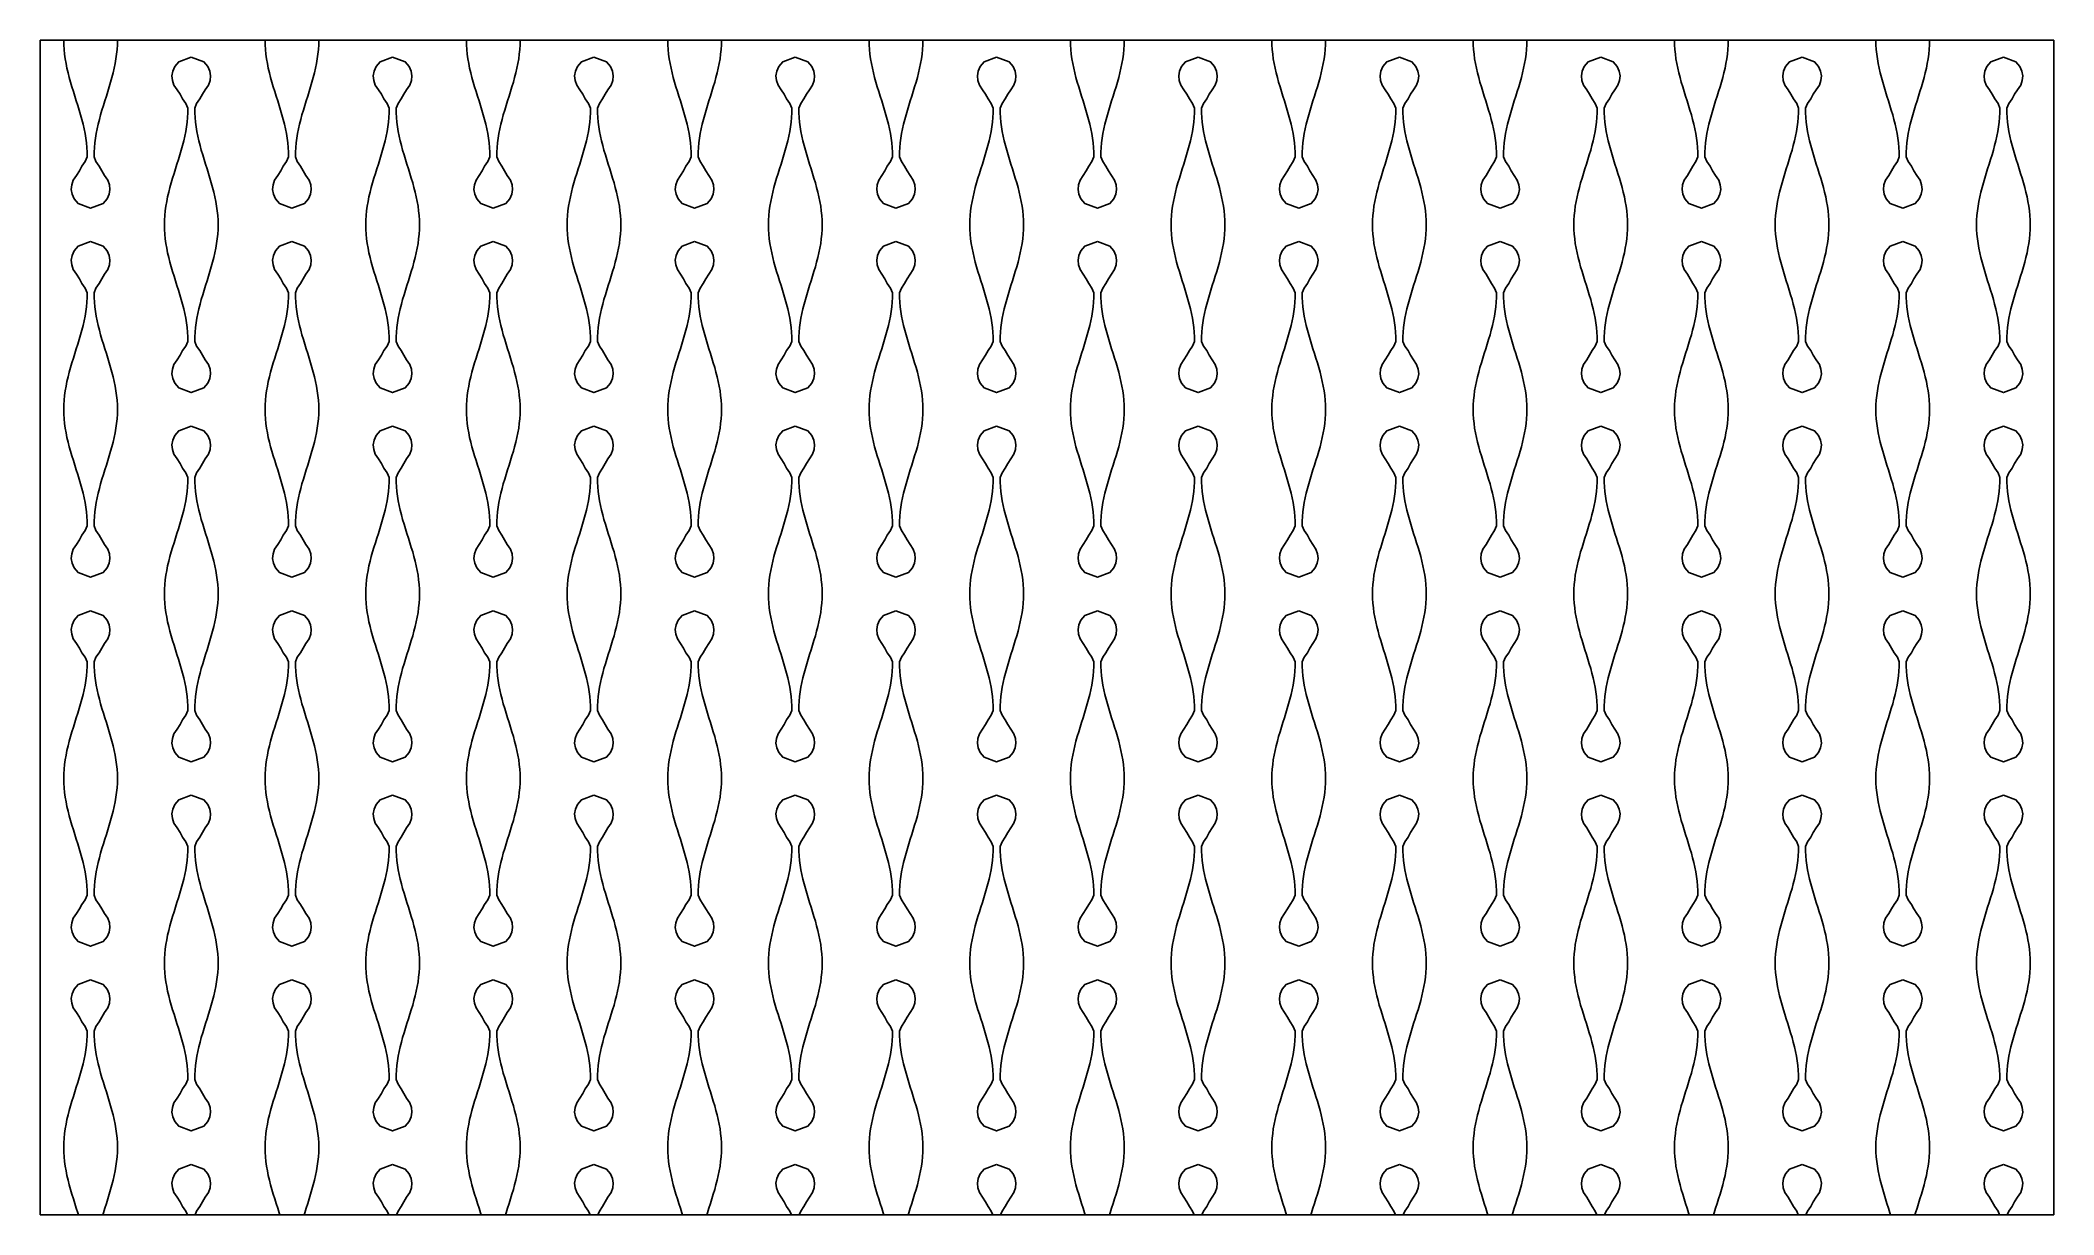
# Model space of a CAD drawing. Header units: millimetres. Extents: x 0 to 120, y 0 to 70.
import ezdxf

# ---------------------------------------------------------------- set-up
doc = ezdxf.new("R2010")
doc.units = ezdxf.units.MM
doc.layers.add('CUT', color=1, linetype='CONTINUOUS')

msp = doc.modelspace()

# ---------------------------------------------------------------- linework, layer by layer
at = {"layer": 'CUT'}
for points in [[(0, 70), (120, 70), (120, 0), (0, 0), (0, 70)], [(4.6, 70), (4.6, 70), (4.5944, 69.7222), (4.5778, 69.4444), (4.5504, 69.1667), (4.5126, 68.8889), (4.465, 68.6111), (4.4085, 68.3333), (4.3439, 68.0556), (4.2722, 67.7778), (4.1947, 67.5), (4.1124, 67.2222), (4.0269, 66.9444), (3.9394, 66.6667), (3.8513, 66.3889), (3.764, 66.1111), (3.679, 65.8333), (3.5976, 65.5556), (3.5211, 65.2778), (3.4508, 65), (3.3877, 64.7222), (3.3329, 64.4444), (3.2872, 64.1667), (3.2514, 63.8889), (3.2261, 63.6111), (3.2116, 63.3333), (3.2113, 63.0556), (3.3207, 62.7778), (3.5161, 62.5), (3.6671, 62.2222), (3.8361, 61.9444), (4.0306, 61.6667), (4.1274, 61.3889), (4.1513, 61.1111), (4.107, 60.8333), (3.9856, 60.5556), (3.7502, 60.2778), (3, 60), (3, 60), (2.2498, 60.2778), (2.0144, 60.5556), (1.893, 60.8333), (1.8487, 61.1111), (1.8726, 61.3889), (1.9694, 61.6667), (2.1639, 61.9444), (2.3329, 62.2222), (2.4839, 62.5), (2.6793, 62.7778), (2.7887, 63.0556), (2.7884, 63.3333), (2.7739, 63.6111), (2.7486, 63.8889), (2.7128, 64.1667), (2.6671, 64.4444), (2.6123, 64.7222), (2.5492, 65), (2.4789, 65.2778), (2.4024, 65.5556), (2.321, 65.8333), (2.236, 66.1111), (2.1487, 66.3889), (2.0606, 66.6667), (1.9731, 66.9444), (1.8876, 67.2222), (1.8053, 67.5), (1.7278, 67.7778), (1.6561, 68.0556), (1.5915, 68.3333), (1.535, 68.6111), (1.4874, 68.8889), (1.4496, 69.1667), (1.4222, 69.4444), (1.4056, 69.7222), (1.4, 70), (1.4, 70)], [(16.6, 70), (16.6, 70), (16.5944, 69.7222), (16.5778, 69.4444), (16.5504, 69.1667), (16.5126, 68.8889), (16.465, 68.6111), (16.4085, 68.3333), (16.3439, 68.0556), (16.2722, 67.7778), (16.1947, 67.5), (16.1124, 67.2222), (16.0269, 66.9444), (15.9394, 66.6667), (15.8513, 66.3889), (15.764, 66.1111), (15.679, 65.8333), (15.5976, 65.5556), (15.5211, 65.2778), (15.4508, 65), (15.3877, 64.7222), (15.3329, 64.4444), (15.2872, 64.1667), (15.2514, 63.8889), (15.2261, 63.6111), (15.2116, 63.3333), (15.2113, 63.0556), (15.3207, 62.7778), (15.5161, 62.5), (15.6671, 62.2222), (15.8361, 61.9444), (16.0306, 61.6667), (16.1274, 61.3889), (16.1513, 61.1111), (16.107, 60.8333), (15.9856, 60.5556), (15.7502, 60.2778), (15, 60), (15, 60), (14.2498, 60.2778), (14.0144, 60.5556), (13.893, 60.8333), (13.8487, 61.1111), (13.8726, 61.3889), (13.9694, 61.6667), (14.1639, 61.9444), (14.3329, 62.2222), (14.4839, 62.5), (14.6793, 62.7778), (14.7887, 63.0556), (14.7884, 63.3333), (14.7739, 63.6111), (14.7486, 63.8889), (14.7128, 64.1667), (14.6671, 64.4444), (14.6123, 64.7222), (14.5492, 65), (14.4789, 65.2778), (14.4024, 65.5556), (14.321, 65.8333), (14.236, 66.1111), (14.1487, 66.3889), (14.0606, 66.6667), (13.9731, 66.9444), (13.8876, 67.2222), (13.8053, 67.5), (13.7278, 67.7778), (13.6561, 68.0556), (13.5915, 68.3333), (13.535, 68.6111), (13.4874, 68.8889), (13.4496, 69.1667), (13.4222, 69.4444), (13.4056, 69.7222), (13.4, 70), (13.4, 70)], [(28.6, 70), (28.6, 70), (28.5944, 69.7222), (28.5778, 69.4444), (28.5504, 69.1667), (28.5126, 68.8889), (28.465, 68.6111), (28.4085, 68.3333), (28.3439, 68.0556), (28.2722, 67.7778), (28.1947, 67.5), (28.1124, 67.2222), (28.0269, 66.9444), (27.9394, 66.6667), (27.8513, 66.3889), (27.764, 66.1111), (27.679, 65.8333), (27.5976, 65.5556), (27.5211, 65.2778), (27.4508, 65), (27.3877, 64.7222), (27.3329, 64.4444), (27.2872, 64.1667), (27.2514, 63.8889), (27.2261, 63.6111), (27.2116, 63.3333), (27.2113, 63.0556), (27.3207, 62.7778), (27.5161, 62.5), (27.6671, 62.2222), (27.8361, 61.9444), (28.0306, 61.6667), (28.1274, 61.3889), (28.1513, 61.1111), (28.107, 60.8333), (27.9856, 60.5556), (27.7502, 60.2778), (27, 60), (27, 60), (26.2498, 60.2778), (26.0144, 60.5556), (25.893, 60.8333), (25.8487, 61.1111), (25.8726, 61.3889), (25.9694, 61.6667), (26.1639, 61.9444), (26.3329, 62.2222), (26.4839, 62.5), (26.6793, 62.7778), (26.7887, 63.0556), (26.7884, 63.3333), (26.7739, 63.6111), (26.7486, 63.8889), (26.7128, 64.1667), (26.6671, 64.4444), (26.6123, 64.7222), (26.5492, 65), (26.4789, 65.2778), (26.4024, 65.5556), (26.321, 65.8333), (26.236, 66.1111), (26.1487, 66.3889), (26.0606, 66.6667), (25.9731, 66.9444), (25.8876, 67.2222), (25.8053, 67.5), (25.7278, 67.7778), (25.6561, 68.0556), (25.5915, 68.3333), (25.535, 68.6111), (25.4874, 68.8889), (25.4496, 69.1667), (25.4222, 69.4444), (25.4056, 69.7222), (25.4, 70), (25.4, 70)], [(40.6, 70), (40.6, 70), (40.5944, 69.7222), (40.5778, 69.4444), (40.5504, 69.1667), (40.5126, 68.8889), (40.465, 68.6111), (40.4085, 68.3333), (40.3439, 68.0556), (40.2722, 67.7778), (40.1947, 67.5), (40.1124, 67.2222), (40.0269, 66.9444), (39.9394, 66.6667), (39.8513, 66.3889), (39.764, 66.1111), (39.679, 65.8333), (39.5976, 65.5556), (39.5211, 65.2778), (39.4508, 65), (39.3877, 64.7222), (39.3329, 64.4444), (39.2872, 64.1667), (39.2514, 63.8889), (39.2261, 63.6111), (39.2116, 63.3333), (39.2113, 63.0556), (39.3207, 62.7778), (39.5161, 62.5), (39.6671, 62.2222), (39.8361, 61.9444), (40.0306, 61.6667), (40.1274, 61.3889), (40.1513, 61.1111), (40.107, 60.8333), (39.9856, 60.5556), (39.7502, 60.2778), (39, 60), (39, 60), (38.2498, 60.2778), (38.0144, 60.5556), (37.893, 60.8333), (37.8487, 61.1111), (37.8726, 61.3889), (37.9694, 61.6667), (38.1639, 61.9444), (38.3329, 62.2222), (38.4839, 62.5), (38.6793, 62.7778), (38.7887, 63.0556), (38.7884, 63.3333), (38.7739, 63.6111), (38.7486, 63.8889), (38.7128, 64.1667), (38.6671, 64.4444), (38.6123, 64.7222), (38.5492, 65), (38.4789, 65.2778), (38.4024, 65.5556), (38.321, 65.8333), (38.236, 66.1111), (38.1487, 66.3889), (38.0606, 66.6667), (37.9731, 66.9444), (37.8876, 67.2222), (37.8053, 67.5), (37.7278, 67.7778), (37.6561, 68.0556), (37.5915, 68.3333), (37.535, 68.6111), (37.4874, 68.8889), (37.4496, 69.1667), (37.4222, 69.4444), (37.4056, 69.7222), (37.4, 70), (37.4, 70)], [(52.6, 70), (52.6, 70), (52.5944, 69.7222), (52.5778, 69.4444), (52.5504, 69.1667), (52.5126, 68.8889), (52.465, 68.6111), (52.4085, 68.3333), (52.3439, 68.0556), (52.2722, 67.7778), (52.1947, 67.5), (52.1124, 67.2222), (52.0269, 66.9444), (51.9394, 66.6667), (51.8513, 66.3889), (51.764, 66.1111), (51.679, 65.8333), (51.5976, 65.5556), (51.5211, 65.2778), (51.4508, 65), (51.3877, 64.7222), (51.3329, 64.4444), (51.2872, 64.1667), (51.2514, 63.8889), (51.2261, 63.6111), (51.2116, 63.3333), (51.2113, 63.0556), (51.3207, 62.7778), (51.5161, 62.5), (51.6671, 62.2222), (51.8361, 61.9444), (52.0306, 61.6667), (52.1274, 61.3889), (52.1513, 61.1111), (52.107, 60.8333), (51.9856, 60.5556), (51.7502, 60.2778), (51, 60), (51, 60), (50.2498, 60.2778), (50.0144, 60.5556), (49.893, 60.8333), (49.8487, 61.1111), (49.8726, 61.3889), (49.9694, 61.6667), (50.1639, 61.9444), (50.3329, 62.2222), (50.4839, 62.5), (50.6793, 62.7778), (50.7887, 63.0556), (50.7884, 63.3333), (50.7739, 63.6111), (50.7486, 63.8889), (50.7128, 64.1667), (50.6671, 64.4444), (50.6123, 64.7222), (50.5492, 65), (50.4789, 65.2778), (50.4024, 65.5556), (50.321, 65.8333), (50.236, 66.1111), (50.1487, 66.3889), (50.0606, 66.6667), (49.9731, 66.9444), (49.8876, 67.2222), (49.8053, 67.5), (49.7278, 67.7778), (49.6561, 68.0556), (49.5915, 68.3333), (49.535, 68.6111), (49.4874, 68.8889), (49.4496, 69.1667), (49.4222, 69.4444), (49.4056, 69.7222), (49.4, 70), (49.4, 70)], [(64.6, 70), (64.6, 70), (64.5944, 69.7222), (64.5778, 69.4444), (64.5504, 69.1667), (64.5126, 68.8889), (64.465, 68.6111), (64.4085, 68.3333), (64.3439, 68.0556), (64.2722, 67.7778), (64.1947, 67.5), (64.1124, 67.2222), (64.0269, 66.9444), (63.9394, 66.6667), (63.8513, 66.3889), (63.764, 66.1111), (63.679, 65.8333), (63.5976, 65.5556), (63.5211, 65.2778), (63.4508, 65), (63.3877, 64.7222), (63.3329, 64.4444), (63.2872, 64.1667), (63.2514, 63.8889), (63.2261, 63.6111), (63.2116, 63.3333), (63.2113, 63.0556), (63.3207, 62.7778), (63.5161, 62.5), (63.6671, 62.2222), (63.8361, 61.9444), (64.0306, 61.6667), (64.1274, 61.3889), (64.1513, 61.1111), (64.107, 60.8333), (63.9856, 60.5556), (63.7502, 60.2778), (63, 60), (63, 60), (62.2498, 60.2778), (62.0144, 60.5556), (61.893, 60.8333), (61.8487, 61.1111), (61.8726, 61.3889), (61.9694, 61.6667), (62.1639, 61.9444), (62.3329, 62.2222), (62.4839, 62.5), (62.6793, 62.7778), (62.7887, 63.0556), (62.7884, 63.3333), (62.7739, 63.6111), (62.7486, 63.8889), (62.7128, 64.1667), (62.6671, 64.4444), (62.6123, 64.7222), (62.5492, 65), (62.4789, 65.2778), (62.4024, 65.5556), (62.321, 65.8333), (62.236, 66.1111), (62.1487, 66.3889), (62.0606, 66.6667), (61.9731, 66.9444), (61.8876, 67.2222), (61.8053, 67.5), (61.7278, 67.7778), (61.6561, 68.0556), (61.5915, 68.3333), (61.535, 68.6111), (61.4874, 68.8889), (61.4496, 69.1667), (61.4222, 69.4444), (61.4056, 69.7222), (61.4, 70), (61.4, 70)], [(76.6, 70), (76.6, 70), (76.5944, 69.7222), (76.5778, 69.4444), (76.5504, 69.1667), (76.5126, 68.8889), (76.465, 68.6111), (76.4085, 68.3333), (76.3439, 68.0556), (76.2722, 67.7778), (76.1947, 67.5), (76.1124, 67.2222), (76.0269, 66.9444), (75.9394, 66.6667), (75.8513, 66.3889), (75.764, 66.1111), (75.679, 65.8333), (75.5976, 65.5556), (75.5211, 65.2778), (75.4508, 65), (75.3877, 64.7222), (75.3329, 64.4444), (75.2872, 64.1667), (75.2514, 63.8889), (75.2261, 63.6111), (75.2116, 63.3333), (75.2113, 63.0556), (75.3207, 62.7778), (75.5161, 62.5), (75.6671, 62.2222), (75.8361, 61.9444), (76.0306, 61.6667), (76.1274, 61.3889), (76.1513, 61.1111), (76.107, 60.8333), (75.9856, 60.5556), (75.7502, 60.2778), (75, 60), (75, 60), (74.2498, 60.2778), (74.0144, 60.5556), (73.893, 60.8333), (73.8487, 61.1111), (73.8726, 61.3889), (73.9694, 61.6667), (74.1639, 61.9444), (74.3329, 62.2222), (74.4839, 62.5), (74.6793, 62.7778), (74.7887, 63.0556), (74.7884, 63.3333), (74.7739, 63.6111), (74.7486, 63.8889), (74.7128, 64.1667), (74.6671, 64.4444), (74.6123, 64.7222), (74.5492, 65), (74.4789, 65.2778), (74.4024, 65.5556), (74.321, 65.8333), (74.236, 66.1111), (74.1487, 66.3889), (74.0606, 66.6667), (73.9731, 66.9444), (73.8876, 67.2222), (73.8053, 67.5), (73.7278, 67.7778), (73.6561, 68.0556), (73.5915, 68.3333), (73.535, 68.6111), (73.4874, 68.8889), (73.4496, 69.1667), (73.4222, 69.4444), (73.4056, 69.7222), (73.4, 70), (73.4, 70)], [(88.6, 70), (88.6, 70), (88.5944, 69.7222), (88.5778, 69.4444), (88.5504, 69.1667), (88.5126, 68.8889), (88.465, 68.6111), (88.4085, 68.3333), (88.3439, 68.0556), (88.2722, 67.7778), (88.1947, 67.5), (88.1124, 67.2222), (88.0269, 66.9444), (87.9394, 66.6667), (87.8513, 66.3889), (87.764, 66.1111), (87.679, 65.8333), (87.5976, 65.5556), (87.5211, 65.2778), (87.4508, 65), (87.3877, 64.7222), (87.3329, 64.4444), (87.2872, 64.1667), (87.2514, 63.8889), (87.2261, 63.6111), (87.2116, 63.3333), (87.2113, 63.0556), (87.3207, 62.7778), (87.5161, 62.5), (87.6671, 62.2222), (87.8361, 61.9444), (88.0306, 61.6667), (88.1274, 61.3889), (88.1513, 61.1111), (88.107, 60.8333), (87.9856, 60.5556), (87.7502, 60.2778), (87, 60), (87, 60), (86.2498, 60.2778), (86.0144, 60.5556), (85.893, 60.8333), (85.8487, 61.1111), (85.8726, 61.3889), (85.9694, 61.6667), (86.1639, 61.9444), (86.3329, 62.2222), (86.4839, 62.5), (86.6793, 62.7778), (86.7887, 63.0556), (86.7884, 63.3333), (86.7739, 63.6111), (86.7486, 63.8889), (86.7128, 64.1667), (86.6671, 64.4444), (86.6123, 64.7222), (86.5492, 65), (86.4789, 65.2778), (86.4024, 65.5556), (86.321, 65.8333), (86.236, 66.1111), (86.1487, 66.3889), (86.0606, 66.6667), (85.9731, 66.9444), (85.8876, 67.2222), (85.8053, 67.5), (85.7278, 67.7778), (85.6561, 68.0556), (85.5915, 68.3333), (85.535, 68.6111), (85.4874, 68.8889), (85.4496, 69.1667), (85.4222, 69.4444), (85.4056, 69.7222), (85.4, 70), (85.4, 70)], [(100.6, 70), (100.6, 70), (100.5944, 69.7222), (100.5778, 69.4444), (100.5504, 69.1667), (100.5126, 68.8889), (100.465, 68.6111), (100.4085, 68.3333), (100.3439, 68.0556), (100.2722, 67.7778), (100.1947, 67.5), (100.1124, 67.2222), (100.0269, 66.9444), (99.9394, 66.6667), (99.8513, 66.3889), (99.764, 66.1111), (99.679, 65.8333), (99.5976, 65.5556), (99.5211, 65.2778), (99.4508, 65), (99.3877, 64.7222), (99.3329, 64.4444), (99.2872, 64.1667), (99.2514, 63.8889), (99.2261, 63.6111), (99.2116, 63.3333), (99.2113, 63.0556), (99.3207, 62.7778), (99.5161, 62.5), (99.6671, 62.2222), (99.8361, 61.9444), (100.0306, 61.6667), (100.1274, 61.3889), (100.1513, 61.1111), (100.107, 60.8333), (99.9856, 60.5556), (99.7502, 60.2778), (99, 60), (99, 60), (98.2498, 60.2778), (98.0144, 60.5556), (97.893, 60.8333), (97.8487, 61.1111), (97.8726, 61.3889), (97.9694, 61.6667), (98.1639, 61.9444), (98.3329, 62.2222), (98.4839, 62.5), (98.6793, 62.7778), (98.7887, 63.0556), (98.7884, 63.3333), (98.7739, 63.6111), (98.7486, 63.8889), (98.7128, 64.1667), (98.6671, 64.4444), (98.6123, 64.7222), (98.5492, 65), (98.4789, 65.2778), (98.4024, 65.5556), (98.321, 65.8333), (98.236, 66.1111), (98.1487, 66.3889), (98.0606, 66.6667), (97.9731, 66.9444), (97.8876, 67.2222), (97.8053, 67.5), (97.7278, 67.7778), (97.6561, 68.0556), (97.5915, 68.3333), (97.535, 68.6111), (97.4874, 68.8889), (97.4496, 69.1667), (97.4222, 69.4444), (97.4056, 69.7222), (97.4, 70), (97.4, 70)], [(112.6, 70), (112.6, 70), (112.5944, 69.7222), (112.5778, 69.4444), (112.5504, 69.1667), (112.5126, 68.8889), (112.465, 68.6111), (112.4085, 68.3333), (112.3439, 68.0556), (112.2722, 67.7778), (112.1947, 67.5), (112.1124, 67.2222), (112.0269, 66.9444), (111.9394, 66.6667), (111.8513, 66.3889), (111.764, 66.1111), (111.679, 65.8333), (111.5976, 65.5556), (111.5211, 65.2778), (111.4508, 65), (111.3877, 64.7222), (111.3329, 64.4444), (111.2872, 64.1667), (111.2514, 63.8889), (111.2261, 63.6111), (111.2116, 63.3333), (111.2113, 63.0556), (111.3207, 62.7778), (111.5161, 62.5), (111.6671, 62.2222), (111.8361, 61.9444), (112.0306, 61.6667), (112.1274, 61.3889), (112.1513, 61.1111), (112.107, 60.8333), (111.9856, 60.5556), (111.7502, 60.2778), (111, 60), (111, 60), (110.2498, 60.2778), (110.0144, 60.5556), (109.893, 60.8333), (109.8487, 61.1111), (109.8726, 61.3889), (109.9694, 61.6667), (110.1639, 61.9444), (110.3329, 62.2222), (110.4839, 62.5), (110.6793, 62.7778), (110.7887, 63.0556), (110.7884, 63.3333), (110.7739, 63.6111), (110.7486, 63.8889), (110.7128, 64.1667), (110.6671, 64.4444), (110.6123, 64.7222), (110.5492, 65), (110.4789, 65.2778), (110.4024, 65.5556), (110.321, 65.8333), (110.236, 66.1111), (110.1487, 66.3889), (110.0606, 66.6667), (109.9731, 66.9444), (109.8876, 67.2222), (109.8053, 67.5), (109.7278, 67.7778), (109.6561, 68.0556), (109.5915, 68.3333), (109.535, 68.6111), (109.4874, 68.8889), (109.4496, 69.1667), (109.4222, 69.4444), (109.4056, 69.7222), (109.4, 70), (109.4, 70)], [(9, 69), (9.7502, 68.7222), (9.9856, 68.4444), (10.107, 68.1667), (10.1513, 67.8889), (10.1274, 67.6111), (10.0306, 67.3333), (9.8361, 67.0556), (9.6671, 66.7778), (9.5161, 66.5), (9.3207, 66.2222), (9.2113, 65.9444), (9.2116, 65.6667), (9.2261, 65.3889), (9.2514, 65.1111), (9.2872, 64.8333), (9.3329, 64.5556), (9.3877, 64.2778), (9.4508, 64), (9.5211, 63.7222), (9.5976, 63.4444), (9.679, 63.1667), (9.764, 62.8889), (9.8513, 62.6111), (9.9394, 62.3333), (10.0269, 62.0556), (10.1124, 61.7778), (10.1947, 61.5), (10.2722, 61.2222), (10.3439, 60.9444), (10.4085, 60.6667), (10.465, 60.3889), (10.5126, 60.1111), (10.5504, 59.8333), (10.5778, 59.5556), (10.5944, 59.2778), (10.6, 59), (10.5944, 58.7222), (10.5778, 58.4444), (10.5504, 58.1667), (10.5126, 57.8889), (10.465, 57.6111), (10.4085, 57.3333), (10.3439, 57.0556), (10.2722, 56.7778), (10.1947, 56.5), (10.1124, 56.2222), (10.0269, 55.9444), (9.9394, 55.6667), (9.8513, 55.3889), (9.764, 55.1111), (9.679, 54.8333), (9.5976, 54.5556), (9.5211, 54.2778), (9.4508, 54), (9.3877, 53.7222), (9.3329, 53.4444), (9.2872, 53.1667), (9.2514, 52.8889), (9.2261, 52.6111), (9.2116, 52.3333), (9.2113, 52.0556), (9.3207, 51.7778), (9.5161, 51.5), (9.6671, 51.2222), (9.8361, 50.9444), (10.0306, 50.6667), (10.1274, 50.3889), (10.1513, 50.1111), (10.107, 49.8333), (9.9856, 49.5556), (9.7502, 49.2778), (9, 49), (9, 49), (8.2498, 49.2778), (8.0144, 49.5556), (7.893, 49.8333), (7.8487, 50.1111), (7.8726, 50.3889), (7.9694, 50.6667), (8.1639, 50.9444), (8.3329, 51.2222), (8.4839, 51.5), (8.6793, 51.7778), (8.7887, 52.0556), (8.7884, 52.3333), (8.7739, 52.6111), (8.7486, 52.8889), (8.7128, 53.1667), (8.6671, 53.4444), (8.6123, 53.7222), (8.5492, 54), (8.4789, 54.2778), (8.4024, 54.5556), (8.321, 54.8333), (8.236, 55.1111), (8.1487, 55.3889), (8.0606, 55.6667), (7.9731, 55.9444), (7.8876, 56.2222), (7.8053, 56.5), (7.7278, 56.7778), (7.6561, 57.0556), (7.5915, 57.3333), (7.535, 57.6111), (7.4874, 57.8889), (7.4496, 58.1667), (7.4222, 58.4444), (7.4056, 58.7222), (7.4, 59), (7.4056, 59.2778), (7.4222, 59.5556), (7.4496, 59.8333), (7.4874, 60.1111), (7.535, 60.3889), (7.5915, 60.6667), (7.6561, 60.9444), (7.7278, 61.2222), (7.8053, 61.5), (7.8876, 61.7778), (7.9731, 62.0556), (8.0606, 62.3333), (8.1487, 62.6111), (8.236, 62.8889), (8.321, 63.1667), (8.4024, 63.4444), (8.4789, 63.7222), (8.5492, 64), (8.6123, 64.2778), (8.6671, 64.5556), (8.7128, 64.8333), (8.7486, 65.1111), (8.7739, 65.3889), (8.7884, 65.6667), (8.7887, 65.9444), (8.6793, 66.2222), (8.4839, 66.5), (8.3329, 66.7778), (8.1639, 67.0556), (7.9694, 67.3333), (7.8726, 67.6111), (7.8487, 67.8889), (7.893, 68.1667), (8.0144, 68.4444), (8.2498, 68.7222), (9, 69), (9, 69)], [(21, 69), (21.7502, 68.7222), (21.9856, 68.4444), (22.107, 68.1667), (22.1513, 67.8889), (22.1274, 67.6111), (22.0306, 67.3333), (21.8361, 67.0556), (21.6671, 66.7778), (21.5161, 66.5), (21.3207, 66.2222), (21.2113, 65.9444), (21.2116, 65.6667), (21.2261, 65.3889), (21.2514, 65.1111), (21.2872, 64.8333), (21.3329, 64.5556), (21.3877, 64.2778), (21.4508, 64), (21.5211, 63.7222), (21.5976, 63.4444), (21.679, 63.1667), (21.764, 62.8889), (21.8513, 62.6111), (21.9394, 62.3333), (22.0269, 62.0556), (22.1124, 61.7778), (22.1947, 61.5), (22.2722, 61.2222), (22.3439, 60.9444), (22.4085, 60.6667), (22.465, 60.3889), (22.5126, 60.1111), (22.5504, 59.8333), (22.5778, 59.5556), (22.5944, 59.2778), (22.6, 59), (22.5944, 58.7222), (22.5778, 58.4444), (22.5504, 58.1667), (22.5126, 57.8889), (22.465, 57.6111), (22.4085, 57.3333), (22.3439, 57.0556), (22.2722, 56.7778), (22.1947, 56.5), (22.1124, 56.2222), (22.0269, 55.9444), (21.9394, 55.6667), (21.8513, 55.3889), (21.764, 55.1111), (21.679, 54.8333), (21.5976, 54.5556), (21.5211, 54.2778), (21.4508, 54), (21.3877, 53.7222), (21.3329, 53.4444), (21.2872, 53.1667), (21.2514, 52.8889), (21.2261, 52.6111), (21.2116, 52.3333), (21.2113, 52.0556), (21.3207, 51.7778), (21.5161, 51.5), (21.6671, 51.2222), (21.8361, 50.9444), (22.0306, 50.6667), (22.1274, 50.3889), (22.1513, 50.1111), (22.107, 49.8333), (21.9856, 49.5556), (21.7502, 49.2778), (21, 49), (21, 49), (20.2498, 49.2778), (20.0144, 49.5556), (19.893, 49.8333), (19.8487, 50.1111), (19.8726, 50.3889), (19.9694, 50.6667), (20.1639, 50.9444), (20.3329, 51.2222), (20.4839, 51.5), (20.6793, 51.7778), (20.7887, 52.0556), (20.7884, 52.3333), (20.7739, 52.6111), (20.7486, 52.8889), (20.7128, 53.1667), (20.6671, 53.4444), (20.6123, 53.7222), (20.5492, 54), (20.4789, 54.2778), (20.4024, 54.5556), (20.321, 54.8333), (20.236, 55.1111), (20.1487, 55.3889), (20.0606, 55.6667), (19.9731, 55.9444), (19.8876, 56.2222), (19.8053, 56.5), (19.7278, 56.7778), (19.6561, 57.0556), (19.5915, 57.3333), (19.535, 57.6111), (19.4874, 57.8889), (19.4496, 58.1667), (19.4222, 58.4444), (19.4056, 58.7222), (19.4, 59), (19.4056, 59.2778), (19.4222, 59.5556), (19.4496, 59.8333), (19.4874, 60.1111), (19.535, 60.3889), (19.5915, 60.6667), (19.6561, 60.9444), (19.7278, 61.2222), (19.8053, 61.5), (19.8876, 61.7778), (19.9731, 62.0556), (20.0606, 62.3333), (20.1487, 62.6111), (20.236, 62.8889), (20.321, 63.1667), (20.4024, 63.4444), (20.4789, 63.7222), (20.5492, 64), (20.6123, 64.2778), (20.6671, 64.5556), (20.7128, 64.8333), (20.7486, 65.1111), (20.7739, 65.3889), (20.7884, 65.6667), (20.7887, 65.9444), (20.6793, 66.2222), (20.4839, 66.5), (20.3329, 66.7778), (20.1639, 67.0556), (19.9694, 67.3333), (19.8726, 67.6111), (19.8487, 67.8889), (19.893, 68.1667), (20.0144, 68.4444), (20.2498, 68.7222), (21, 69), (21, 69)], [(33, 69), (33.7502, 68.7222), (33.9856, 68.4444), (34.107, 68.1667), (34.1513, 67.8889), (34.1274, 67.6111), (34.0306, 67.3333), (33.8361, 67.0556), (33.6671, 66.7778), (33.5161, 66.5), (33.3207, 66.2222), (33.2113, 65.9444), (33.2116, 65.6667), (33.2261, 65.3889), (33.2514, 65.1111), (33.2872, 64.8333), (33.3329, 64.5556), (33.3877, 64.2778), (33.4508, 64), (33.5211, 63.7222), (33.5976, 63.4444), (33.679, 63.1667), (33.764, 62.8889), (33.8513, 62.6111), (33.9394, 62.3333), (34.0269, 62.0556), (34.1124, 61.7778), (34.1947, 61.5), (34.2722, 61.2222), (34.3439, 60.9444), (34.4085, 60.6667), (34.465, 60.3889), (34.5126, 60.1111), (34.5504, 59.8333), (34.5778, 59.5556), (34.5944, 59.2778), (34.6, 59), (34.5944, 58.7222), (34.5778, 58.4444), (34.5504, 58.1667), (34.5126, 57.8889), (34.465, 57.6111), (34.4085, 57.3333), (34.3439, 57.0556), (34.2722, 56.7778), (34.1947, 56.5), (34.1124, 56.2222), (34.0269, 55.9444), (33.9394, 55.6667), (33.8513, 55.3889), (33.764, 55.1111), (33.679, 54.8333), (33.5976, 54.5556), (33.5211, 54.2778), (33.4508, 54), (33.3877, 53.7222), (33.3329, 53.4444), (33.2872, 53.1667), (33.2514, 52.8889), (33.2261, 52.6111), (33.2116, 52.3333), (33.2113, 52.0556), (33.3207, 51.7778), (33.5161, 51.5), (33.6671, 51.2222), (33.8361, 50.9444), (34.0306, 50.6667), (34.1274, 50.3889), (34.1513, 50.1111), (34.107, 49.8333), (33.9856, 49.5556), (33.7502, 49.2778), (33, 49), (33, 49), (32.2498, 49.2778), (32.0144, 49.5556), (31.893, 49.8333), (31.8487, 50.1111), (31.8726, 50.3889), (31.9694, 50.6667), (32.1639, 50.9444), (32.3329, 51.2222), (32.4839, 51.5), (32.6793, 51.7778), (32.7887, 52.0556), (32.7884, 52.3333), (32.7739, 52.6111), (32.7486, 52.8889), (32.7128, 53.1667), (32.6671, 53.4444), (32.6123, 53.7222), (32.5492, 54), (32.4789, 54.2778), (32.4024, 54.5556), (32.321, 54.8333), (32.236, 55.1111), (32.1487, 55.3889), (32.0606, 55.6667), (31.9731, 55.9444), (31.8876, 56.2222), (31.8053, 56.5), (31.7278, 56.7778), (31.6561, 57.0556), (31.5915, 57.3333), (31.535, 57.6111), (31.4874, 57.8889), (31.4496, 58.1667), (31.4222, 58.4444), (31.4056, 58.7222), (31.4, 59), (31.4056, 59.2778), (31.4222, 59.5556), (31.4496, 59.8333), (31.4874, 60.1111), (31.535, 60.3889), (31.5915, 60.6667), (31.6561, 60.9444), (31.7278, 61.2222), (31.8053, 61.5), (31.8876, 61.7778), (31.9731, 62.0556), (32.0606, 62.3333), (32.1487, 62.6111), (32.236, 62.8889), (32.321, 63.1667), (32.4024, 63.4444), (32.4789, 63.7222), (32.5492, 64), (32.6123, 64.2778), (32.6671, 64.5556), (32.7128, 64.8333), (32.7486, 65.1111), (32.7739, 65.3889), (32.7884, 65.6667), (32.7887, 65.9444), (32.6793, 66.2222), (32.4839, 66.5), (32.3329, 66.7778), (32.1639, 67.0556), (31.9694, 67.3333), (31.8726, 67.6111), (31.8487, 67.8889), (31.893, 68.1667), (32.0144, 68.4444), (32.2498, 68.7222), (33, 69), (33, 69)], [(45, 69), (45.7502, 68.7222), (45.9856, 68.4444), (46.107, 68.1667), (46.1513, 67.8889), (46.1274, 67.6111), (46.0306, 67.3333), (45.8361, 67.0556), (45.6671, 66.7778), (45.5161, 66.5), (45.3207, 66.2222), (45.2113, 65.9444), (45.2116, 65.6667), (45.2261, 65.3889), (45.2514, 65.1111), (45.2872, 64.8333), (45.3329, 64.5556), (45.3877, 64.2778), (45.4508, 64), (45.5211, 63.7222), (45.5976, 63.4444), (45.679, 63.1667), (45.764, 62.8889), (45.8513, 62.6111), (45.9394, 62.3333), (46.0269, 62.0556), (46.1124, 61.7778), (46.1947, 61.5), (46.2722, 61.2222), (46.3439, 60.9444), (46.4085, 60.6667), (46.465, 60.3889), (46.5126, 60.1111), (46.5504, 59.8333), (46.5778, 59.5556), (46.5944, 59.2778), (46.6, 59), (46.5944, 58.7222), (46.5778, 58.4444), (46.5504, 58.1667), (46.5126, 57.8889), (46.465, 57.6111), (46.4085, 57.3333), (46.3439, 57.0556), (46.2722, 56.7778), (46.1947, 56.5), (46.1124, 56.2222), (46.0269, 55.9444), (45.9394, 55.6667), (45.8513, 55.3889), (45.764, 55.1111), (45.679, 54.8333), (45.5976, 54.5556), (45.5211, 54.2778), (45.4508, 54), (45.3877, 53.7222), (45.3329, 53.4444), (45.2872, 53.1667), (45.2514, 52.8889), (45.2261, 52.6111), (45.2116, 52.3333), (45.2113, 52.0556), (45.3207, 51.7778), (45.5161, 51.5), (45.6671, 51.2222), (45.8361, 50.9444), (46.0306, 50.6667), (46.1274, 50.3889), (46.1513, 50.1111), (46.107, 49.8333), (45.9856, 49.5556), (45.7502, 49.2778), (45, 49), (45, 49), (44.2498, 49.2778), (44.0144, 49.5556), (43.893, 49.8333), (43.8487, 50.1111), (43.8726, 50.3889), (43.9694, 50.6667), (44.1639, 50.9444), (44.3329, 51.2222), (44.4839, 51.5), (44.6793, 51.7778), (44.7887, 52.0556), (44.7884, 52.3333), (44.7739, 52.6111), (44.7486, 52.8889), (44.7128, 53.1667), (44.6671, 53.4444), (44.6123, 53.7222), (44.5492, 54), (44.4789, 54.2778), (44.4024, 54.5556), (44.321, 54.8333), (44.236, 55.1111), (44.1487, 55.3889), (44.0606, 55.6667), (43.9731, 55.9444), (43.8876, 56.2222), (43.8053, 56.5), (43.7278, 56.7778), (43.6561, 57.0556), (43.5915, 57.3333), (43.535, 57.6111), (43.4874, 57.8889), (43.4496, 58.1667), (43.4222, 58.4444), (43.4056, 58.7222), (43.4, 59), (43.4056, 59.2778), (43.4222, 59.5556), (43.4496, 59.8333), (43.4874, 60.1111), (43.535, 60.3889), (43.5915, 60.6667), (43.6561, 60.9444), (43.7278, 61.2222), (43.8053, 61.5), (43.8876, 61.7778), (43.9731, 62.0556), (44.0606, 62.3333), (44.1487, 62.6111), (44.236, 62.8889), (44.321, 63.1667), (44.4024, 63.4444), (44.4789, 63.7222), (44.5492, 64), (44.6123, 64.2778), (44.6671, 64.5556), (44.7128, 64.8333), (44.7486, 65.1111), (44.7739, 65.3889), (44.7884, 65.6667), (44.7887, 65.9444), (44.6793, 66.2222), (44.4839, 66.5), (44.3329, 66.7778), (44.1639, 67.0556), (43.9694, 67.3333), (43.8726, 67.6111), (43.8487, 67.8889), (43.893, 68.1667), (44.0144, 68.4444), (44.2498, 68.7222), (45, 69), (45, 69)], [(57, 69), (57.7502, 68.7222), (57.9856, 68.4444), (58.107, 68.1667), (58.1513, 67.8889), (58.1274, 67.6111), (58.0306, 67.3333), (57.8361, 67.0556), (57.6671, 66.7778), (57.5161, 66.5), (57.3207, 66.2222), (57.2113, 65.9444), (57.2116, 65.6667), (57.2261, 65.3889), (57.2514, 65.1111), (57.2872, 64.8333), (57.3329, 64.5556), (57.3877, 64.2778), (57.4508, 64), (57.5211, 63.7222), (57.5976, 63.4444), (57.679, 63.1667), (57.764, 62.8889), (57.8513, 62.6111), (57.9394, 62.3333), (58.0269, 62.0556), (58.1124, 61.7778), (58.1947, 61.5), (58.2722, 61.2222), (58.3439, 60.9444), (58.4085, 60.6667), (58.465, 60.3889), (58.5126, 60.1111), (58.5504, 59.8333), (58.5778, 59.5556), (58.5944, 59.2778), (58.6, 59), (58.5944, 58.7222), (58.5778, 58.4444), (58.5504, 58.1667), (58.5126, 57.8889), (58.465, 57.6111), (58.4085, 57.3333), (58.3439, 57.0556), (58.2722, 56.7778), (58.1947, 56.5), (58.1124, 56.2222), (58.0269, 55.9444), (57.9394, 55.6667), (57.8513, 55.3889), (57.764, 55.1111), (57.679, 54.8333), (57.5976, 54.5556), (57.5211, 54.2778), (57.4508, 54), (57.3877, 53.7222), (57.3329, 53.4444), (57.2872, 53.1667), (57.2514, 52.8889), (57.2261, 52.6111), (57.2116, 52.3333), (57.2113, 52.0556), (57.3207, 51.7778), (57.5161, 51.5), (57.6671, 51.2222), (57.8361, 50.9444), (58.0306, 50.6667), (58.1274, 50.3889), (58.1513, 50.1111), (58.107, 49.8333), (57.9856, 49.5556), (57.7502, 49.2778), (57, 49), (57, 49), (56.2498, 49.2778), (56.0144, 49.5556), (55.893, 49.8333), (55.8487, 50.1111), (55.8726, 50.3889), (55.9694, 50.6667), (56.1639, 50.9444), (56.3329, 51.2222), (56.4839, 51.5), (56.6793, 51.7778), (56.7887, 52.0556), (56.7884, 52.3333), (56.7739, 52.6111), (56.7486, 52.8889), (56.7128, 53.1667), (56.6671, 53.4444), (56.6123, 53.7222), (56.5492, 54), (56.4789, 54.2778), (56.4024, 54.5556), (56.321, 54.8333), (56.236, 55.1111), (56.1487, 55.3889), (56.0606, 55.6667), (55.9731, 55.9444), (55.8876, 56.2222), (55.8053, 56.5), (55.7278, 56.7778), (55.6561, 57.0556), (55.5915, 57.3333), (55.535, 57.6111), (55.4874, 57.8889), (55.4496, 58.1667), (55.4222, 58.4444), (55.4056, 58.7222), (55.4, 59), (55.4056, 59.2778), (55.4222, 59.5556), (55.4496, 59.8333), (55.4874, 60.1111), (55.535, 60.3889), (55.5915, 60.6667), (55.6561, 60.9444), (55.7278, 61.2222), (55.8053, 61.5), (55.8876, 61.7778), (55.9731, 62.0556), (56.0606, 62.3333), (56.1487, 62.6111), (56.236, 62.8889), (56.321, 63.1667), (56.4024, 63.4444), (56.4789, 63.7222), (56.5492, 64), (56.6123, 64.2778), (56.6671, 64.5556), (56.7128, 64.8333), (56.7486, 65.1111), (56.7739, 65.3889), (56.7884, 65.6667), (56.7887, 65.9444), (56.6793, 66.2222), (56.4839, 66.5), (56.3329, 66.7778), (56.1639, 67.0556), (55.9694, 67.3333), (55.8726, 67.6111), (55.8487, 67.8889), (55.893, 68.1667), (56.0144, 68.4444), (56.2498, 68.7222), (57, 69), (57, 69)], [(69, 69), (69.7502, 68.7222), (69.9856, 68.4444), (70.107, 68.1667), (70.1513, 67.8889), (70.1274, 67.6111), (70.0306, 67.3333), (69.8361, 67.0556), (69.6671, 66.7778), (69.5161, 66.5), (69.3207, 66.2222), (69.2113, 65.9444), (69.2116, 65.6667), (69.2261, 65.3889), (69.2514, 65.1111), (69.2872, 64.8333), (69.3329, 64.5556), (69.3877, 64.2778), (69.4508, 64), (69.5211, 63.7222), (69.5976, 63.4444), (69.679, 63.1667), (69.764, 62.8889), (69.8513, 62.6111), (69.9394, 62.3333), (70.0269, 62.0556), (70.1124, 61.7778), (70.1947, 61.5), (70.2722, 61.2222), (70.3439, 60.9444), (70.4085, 60.6667), (70.465, 60.3889), (70.5126, 60.1111), (70.5504, 59.8333), (70.5778, 59.5556), (70.5944, 59.2778), (70.6, 59), (70.5944, 58.7222), (70.5778, 58.4444), (70.5504, 58.1667), (70.5126, 57.8889), (70.465, 57.6111), (70.4085, 57.3333), (70.3439, 57.0556), (70.2722, 56.7778), (70.1947, 56.5), (70.1124, 56.2222), (70.0269, 55.9444), (69.9394, 55.6667), (69.8513, 55.3889), (69.764, 55.1111), (69.679, 54.8333), (69.5976, 54.5556), (69.5211, 54.2778), (69.4508, 54), (69.3877, 53.7222), (69.3329, 53.4444), (69.2872, 53.1667), (69.2514, 52.8889), (69.2261, 52.6111), (69.2116, 52.3333), (69.2113, 52.0556), (69.3207, 51.7778), (69.5161, 51.5), (69.6671, 51.2222), (69.8361, 50.9444), (70.0306, 50.6667), (70.1274, 50.3889), (70.1513, 50.1111), (70.107, 49.8333), (69.9856, 49.5556), (69.7502, 49.2778), (69, 49), (69, 49), (68.2498, 49.2778), (68.0144, 49.5556), (67.893, 49.8333), (67.8487, 50.1111), (67.8726, 50.3889), (67.9694, 50.6667), (68.1639, 50.9444), (68.3329, 51.2222), (68.4839, 51.5), (68.6793, 51.7778), (68.7887, 52.0556), (68.7884, 52.3333), (68.7739, 52.6111), (68.7486, 52.8889), (68.7128, 53.1667), (68.6671, 53.4444), (68.6123, 53.7222), (68.5492, 54), (68.4789, 54.2778), (68.4024, 54.5556), (68.321, 54.8333), (68.236, 55.1111), (68.1487, 55.3889), (68.0606, 55.6667), (67.9731, 55.9444), (67.8876, 56.2222), (67.8053, 56.5), (67.7278, 56.7778), (67.6561, 57.0556), (67.5915, 57.3333), (67.535, 57.6111), (67.4874, 57.8889), (67.4496, 58.1667), (67.4222, 58.4444), (67.4056, 58.7222), (67.4, 59), (67.4056, 59.2778), (67.4222, 59.5556), (67.4496, 59.8333), (67.4874, 60.1111), (67.535, 60.3889), (67.5915, 60.6667), (67.6561, 60.9444), (67.7278, 61.2222), (67.8053, 61.5), (67.8876, 61.7778), (67.9731, 62.0556), (68.0606, 62.3333), (68.1487, 62.6111), (68.236, 62.8889), (68.321, 63.1667), (68.4024, 63.4444), (68.4789, 63.7222), (68.5492, 64), (68.6123, 64.2778), (68.6671, 64.5556), (68.7128, 64.8333), (68.7486, 65.1111), (68.7739, 65.3889), (68.7884, 65.6667), (68.7887, 65.9444), (68.6793, 66.2222), (68.4839, 66.5), (68.3329, 66.7778), (68.1639, 67.0556), (67.9694, 67.3333), (67.8726, 67.6111), (67.8487, 67.8889), (67.893, 68.1667), (68.0144, 68.4444), (68.2498, 68.7222), (69, 69), (69, 69)], [(81, 69), (81.7502, 68.7222), (81.9856, 68.4444), (82.107, 68.1667), (82.1513, 67.8889), (82.1274, 67.6111), (82.0306, 67.3333), (81.8361, 67.0556), (81.6671, 66.7778), (81.5161, 66.5), (81.3207, 66.2222), (81.2113, 65.9444), (81.2116, 65.6667), (81.2261, 65.3889), (81.2514, 65.1111), (81.2872, 64.8333), (81.3329, 64.5556), (81.3877, 64.2778), (81.4508, 64), (81.5211, 63.7222), (81.5976, 63.4444), (81.679, 63.1667), (81.764, 62.8889), (81.8513, 62.6111), (81.9394, 62.3333), (82.0269, 62.0556), (82.1124, 61.7778), (82.1947, 61.5), (82.2722, 61.2222), (82.3439, 60.9444), (82.4085, 60.6667), (82.465, 60.3889), (82.5126, 60.1111), (82.5504, 59.8333), (82.5778, 59.5556), (82.5944, 59.2778), (82.6, 59), (82.5944, 58.7222), (82.5778, 58.4444), (82.5504, 58.1667), (82.5126, 57.8889), (82.465, 57.6111), (82.4085, 57.3333), (82.3439, 57.0556), (82.2722, 56.7778), (82.1947, 56.5), (82.1124, 56.2222), (82.0269, 55.9444), (81.9394, 55.6667), (81.8513, 55.3889), (81.764, 55.1111), (81.679, 54.8333), (81.5976, 54.5556), (81.5211, 54.2778), (81.4508, 54), (81.3877, 53.7222), (81.3329, 53.4444), (81.2872, 53.1667), (81.2514, 52.8889), (81.2261, 52.6111), (81.2116, 52.3333), (81.2113, 52.0556), (81.3207, 51.7778), (81.5161, 51.5), (81.6671, 51.2222), (81.8361, 50.9444), (82.0306, 50.6667), (82.1274, 50.3889), (82.1513, 50.1111), (82.107, 49.8333), (81.9856, 49.5556), (81.7502, 49.2778), (81, 49), (81, 49), (80.2498, 49.2778), (80.0144, 49.5556), (79.893, 49.8333), (79.8487, 50.1111), (79.8726, 50.3889), (79.9694, 50.6667), (80.1639, 50.9444), (80.3329, 51.2222), (80.4839, 51.5), (80.6793, 51.7778), (80.7887, 52.0556), (80.7884, 52.3333), (80.7739, 52.6111), (80.7486, 52.8889), (80.7128, 53.1667), (80.6671, 53.4444), (80.6123, 53.7222), (80.5492, 54), (80.4789, 54.2778), (80.4024, 54.5556), (80.321, 54.8333), (80.236, 55.1111), (80.1487, 55.3889), (80.0606, 55.6667), (79.9731, 55.9444), (79.8876, 56.2222), (79.8053, 56.5), (79.7278, 56.7778), (79.6561, 57.0556), (79.5915, 57.3333), (79.535, 57.6111), (79.4874, 57.8889), (79.4496, 58.1667), (79.4222, 58.4444), (79.4056, 58.7222), (79.4, 59), (79.4056, 59.2778), (79.4222, 59.5556), (79.4496, 59.8333), (79.4874, 60.1111), (79.535, 60.3889), (79.5915, 60.6667), (79.6561, 60.9444), (79.7278, 61.2222), (79.8053, 61.5), (79.8876, 61.7778), (79.9731, 62.0556), (80.0606, 62.3333), (80.1487, 62.6111), (80.236, 62.8889), (80.321, 63.1667), (80.4024, 63.4444), (80.4789, 63.7222), (80.5492, 64), (80.6123, 64.2778), (80.6671, 64.5556), (80.7128, 64.8333), (80.7486, 65.1111), (80.7739, 65.3889), (80.7884, 65.6667), (80.7887, 65.9444), (80.6793, 66.2222), (80.4839, 66.5), (80.3329, 66.7778), (80.1639, 67.0556), (79.9694, 67.3333), (79.8726, 67.6111), (79.8487, 67.8889), (79.893, 68.1667), (80.0144, 68.4444), (80.2498, 68.7222), (81, 69), (81, 69)], [(93, 69), (93.7502, 68.7222), (93.9856, 68.4444), (94.107, 68.1667), (94.1513, 67.8889), (94.1274, 67.6111), (94.0306, 67.3333), (93.8361, 67.0556), (93.6671, 66.7778), (93.5161, 66.5), (93.3207, 66.2222), (93.2113, 65.9444), (93.2116, 65.6667), (93.2261, 65.3889), (93.2514, 65.1111), (93.2872, 64.8333), (93.3329, 64.5556), (93.3877, 64.2778), (93.4508, 64), (93.5211, 63.7222), (93.5976, 63.4444), (93.679, 63.1667), (93.764, 62.8889), (93.8513, 62.6111), (93.9394, 62.3333), (94.0269, 62.0556), (94.1124, 61.7778), (94.1947, 61.5), (94.2722, 61.2222), (94.3439, 60.9444), (94.4085, 60.6667), (94.465, 60.3889), (94.5126, 60.1111), (94.5504, 59.8333), (94.5778, 59.5556), (94.5944, 59.2778), (94.6, 59), (94.5944, 58.7222), (94.5778, 58.4444), (94.5504, 58.1667), (94.5126, 57.8889), (94.465, 57.6111), (94.4085, 57.3333), (94.3439, 57.0556), (94.2722, 56.7778), (94.1947, 56.5), (94.1124, 56.2222), (94.0269, 55.9444), (93.9394, 55.6667), (93.8513, 55.3889), (93.764, 55.1111), (93.679, 54.8333), (93.5976, 54.5556), (93.5211, 54.2778), (93.4508, 54), (93.3877, 53.7222), (93.3329, 53.4444), (93.2872, 53.1667), (93.2514, 52.8889), (93.2261, 52.6111), (93.2116, 52.3333), (93.2113, 52.0556), (93.3207, 51.7778), (93.5161, 51.5), (93.6671, 51.2222), (93.8361, 50.9444), (94.0306, 50.6667), (94.1274, 50.3889), (94.1513, 50.1111), (94.107, 49.8333), (93.9856, 49.5556), (93.7502, 49.2778), (93, 49), (93, 49), (92.2498, 49.2778), (92.0144, 49.5556), (91.893, 49.8333), (91.8487, 50.1111), (91.8726, 50.3889), (91.9694, 50.6667), (92.1639, 50.9444), (92.3329, 51.2222), (92.4839, 51.5), (92.6793, 51.7778), (92.7887, 52.0556), (92.7884, 52.3333), (92.7739, 52.6111), (92.7486, 52.8889), (92.7128, 53.1667), (92.6671, 53.4444), (92.6123, 53.7222), (92.5492, 54), (92.4789, 54.2778), (92.4024, 54.5556), (92.321, 54.8333), (92.236, 55.1111), (92.1487, 55.3889), (92.0606, 55.6667), (91.9731, 55.9444), (91.8876, 56.2222), (91.8053, 56.5), (91.7278, 56.7778), (91.6561, 57.0556), (91.5915, 57.3333), (91.535, 57.6111), (91.4874, 57.8889), (91.4496, 58.1667), (91.4222, 58.4444), (91.4056, 58.7222), (91.4, 59), (91.4056, 59.2778), (91.4222, 59.5556), (91.4496, 59.8333), (91.4874, 60.1111), (91.535, 60.3889), (91.5915, 60.6667), (91.6561, 60.9444), (91.7278, 61.2222), (91.8053, 61.5), (91.8876, 61.7778), (91.9731, 62.0556), (92.0606, 62.3333), (92.1487, 62.6111), (92.236, 62.8889), (92.321, 63.1667), (92.4024, 63.4444), (92.4789, 63.7222), (92.5492, 64), (92.6123, 64.2778), (92.6671, 64.5556), (92.7128, 64.8333), (92.7486, 65.1111), (92.7739, 65.3889), (92.7884, 65.6667), (92.7887, 65.9444), (92.6793, 66.2222), (92.4839, 66.5), (92.3329, 66.7778), (92.1639, 67.0556), (91.9694, 67.3333), (91.8726, 67.6111), (91.8487, 67.8889), (91.893, 68.1667), (92.0144, 68.4444), (92.2498, 68.7222), (93, 69), (93, 69)], [(105, 69), (105.7502, 68.7222), (105.9856, 68.4444), (106.107, 68.1667), (106.1513, 67.8889), (106.1274, 67.6111), (106.0306, 67.3333), (105.8361, 67.0556), (105.6671, 66.7778), (105.5161, 66.5), (105.3207, 66.2222), (105.2113, 65.9444), (105.2116, 65.6667), (105.2261, 65.3889), (105.2514, 65.1111), (105.2872, 64.8333), (105.3329, 64.5556), (105.3877, 64.2778), (105.4508, 64), (105.5211, 63.7222), (105.5976, 63.4444), (105.679, 63.1667), (105.764, 62.8889), (105.8513, 62.6111), (105.9394, 62.3333), (106.0269, 62.0556), (106.1124, 61.7778), (106.1947, 61.5), (106.2722, 61.2222), (106.3439, 60.9444), (106.4085, 60.6667), (106.465, 60.3889), (106.5126, 60.1111), (106.5504, 59.8333), (106.5778, 59.5556), (106.5944, 59.2778), (106.6, 59), (106.5944, 58.7222), (106.5778, 58.4444), (106.5504, 58.1667), (106.5126, 57.8889), (106.465, 57.6111), (106.4085, 57.3333), (106.3439, 57.0556), (106.2722, 56.7778), (106.1947, 56.5), (106.1124, 56.2222), (106.0269, 55.9444), (105.9394, 55.6667), (105.8513, 55.3889), (105.764, 55.1111), (105.679, 54.8333), (105.5976, 54.5556), (105.5211, 54.2778), (105.4508, 54), (105.3877, 53.7222), (105.3329, 53.4444), (105.2872, 53.1667), (105.2514, 52.8889), (105.2261, 52.6111), (105.2116, 52.3333), (105.2113, 52.0556), (105.3207, 51.7778), (105.5161, 51.5), (105.6671, 51.2222), (105.8361, 50.9444), (106.0306, 50.6667), (106.1274, 50.3889), (106.1513, 50.1111), (106.107, 49.8333), (105.9856, 49.5556), (105.7502, 49.2778), (105, 49), (105, 49), (104.2498, 49.2778), (104.0144, 49.5556), (103.893, 49.8333), (103.8487, 50.1111), (103.8726, 50.3889), (103.9694, 50.6667), (104.1639, 50.9444), (104.3329, 51.2222), (104.4839, 51.5), (104.6793, 51.7778), (104.7887, 52.0556), (104.7884, 52.3333), (104.7739, 52.6111), (104.7486, 52.8889), (104.7128, 53.1667), (104.6671, 53.4444), (104.6123, 53.7222), (104.5492, 54), (104.4789, 54.2778), (104.4024, 54.5556), (104.321, 54.8333), (104.236, 55.1111), (104.1487, 55.3889), (104.0606, 55.6667), (103.9731, 55.9444), (103.8876, 56.2222), (103.8053, 56.5), (103.7278, 56.7778), (103.6561, 57.0556), (103.5915, 57.3333), (103.535, 57.6111), (103.4874, 57.8889), (103.4496, 58.1667), (103.4222, 58.4444), (103.4056, 58.7222), (103.4, 59), (103.4056, 59.2778), (103.4222, 59.5556), (103.4496, 59.8333), (103.4874, 60.1111), (103.535, 60.3889), (103.5915, 60.6667), (103.6561, 60.9444), (103.7278, 61.2222), (103.8053, 61.5), (103.8876, 61.7778), (103.9731, 62.0556), (104.0606, 62.3333), (104.1487, 62.6111), (104.236, 62.8889), (104.321, 63.1667), (104.4024, 63.4444), (104.4789, 63.7222), (104.5492, 64), (104.6123, 64.2778), (104.6671, 64.5556), (104.7128, 64.8333), (104.7486, 65.1111), (104.7739, 65.3889), (104.7884, 65.6667), (104.7887, 65.9444), (104.6793, 66.2222), (104.4839, 66.5), (104.3329, 66.7778), (104.1639, 67.0556), (103.9694, 67.3333), (103.8726, 67.6111), (103.8487, 67.8889), (103.893, 68.1667), (104.0144, 68.4444), (104.2498, 68.7222), (105, 69), (105, 69)], [(117, 69), (117.7502, 68.7222), (117.9856, 68.4444), (118.107, 68.1667), (118.1513, 67.8889), (118.1274, 67.6111), (118.0306, 67.3333), (117.8361, 67.0556), (117.6671, 66.7778), (117.5161, 66.5), (117.3207, 66.2222), (117.2113, 65.9444), (117.2116, 65.6667), (117.2261, 65.3889), (117.2514, 65.1111), (117.2872, 64.8333), (117.3329, 64.5556), (117.3877, 64.2778), (117.4508, 64), (117.5211, 63.7222), (117.5976, 63.4444), (117.679, 63.1667), (117.764, 62.8889), (117.8513, 62.6111), (117.9394, 62.3333), (118.0269, 62.0556), (118.1124, 61.7778), (118.1947, 61.5), (118.2722, 61.2222), (118.3439, 60.9444), (118.4085, 60.6667), (118.465, 60.3889), (118.5126, 60.1111), (118.5504, 59.8333), (118.5778, 59.5556), (118.5944, 59.2778), (118.6, 59), (118.5944, 58.7222), (118.5778, 58.4444), (118.5504, 58.1667), (118.5126, 57.8889), (118.465, 57.6111), (118.4085, 57.3333), (118.3439, 57.0556), (118.2722, 56.7778), (118.1947, 56.5), (118.1124, 56.2222), (118.0269, 55.9444), (117.9394, 55.6667), (117.8513, 55.3889), (117.764, 55.1111), (117.679, 54.8333), (117.5976, 54.5556), (117.5211, 54.2778), (117.4508, 54), (117.3877, 53.7222), (117.3329, 53.4444), (117.2872, 53.1667), (117.2514, 52.8889), (117.2261, 52.6111), (117.2116, 52.3333), (117.2113, 52.0556), (117.3207, 51.7778), (117.5161, 51.5), (117.6671, 51.2222), (117.8361, 50.9444), (118.0306, 50.6667), (118.1274, 50.3889), (118.1513, 50.1111), (118.107, 49.8333), (117.9856, 49.5556), (117.7502, 49.2778), (117, 49), (117, 49), (116.2498, 49.2778), (116.0144, 49.5556), (115.893, 49.8333), (115.8487, 50.1111), (115.8726, 50.3889), (115.9694, 50.6667), (116.1639, 50.9444), (116.3329, 51.2222), (116.4839, 51.5), (116.6793, 51.7778), (116.7887, 52.0556), (116.7884, 52.3333), (116.7739, 52.6111), (116.7486, 52.8889), (116.7128, 53.1667), (116.6671, 53.4444), (116.6123, 53.7222), (116.5492, 54), (116.4789, 54.2778), (116.4024, 54.5556), (116.321, 54.8333), (116.236, 55.1111), (116.1487, 55.3889), (116.0606, 55.6667), (115.9731, 55.9444), (115.8876, 56.2222), (115.8053, 56.5), (115.7278, 56.7778), (115.6561, 57.0556), (115.5915, 57.3333), (115.535, 57.6111), (115.4874, 57.8889), (115.4496, 58.1667), (115.4222, 58.4444), (115.4056, 58.7222), (115.4, 59), (115.4056, 59.2778), (115.4222, 59.5556), (115.4496, 59.8333), (115.4874, 60.1111), (115.535, 60.3889), (115.5915, 60.6667), (115.6561, 60.9444), (115.7278, 61.2222), (115.8053, 61.5), (115.8876, 61.7778), (115.9731, 62.0556), (116.0606, 62.3333), (116.1487, 62.6111), (116.236, 62.8889), (116.321, 63.1667), (116.4024, 63.4444), (116.4789, 63.7222), (116.5492, 64), (116.6123, 64.2778), (116.6671, 64.5556), (116.7128, 64.8333), (116.7486, 65.1111), (116.7739, 65.3889), (116.7884, 65.6667), (116.7887, 65.9444), (116.6793, 66.2222), (116.4839, 66.5), (116.3329, 66.7778), (116.1639, 67.0556), (115.9694, 67.3333), (115.8726, 67.6111), (115.8487, 67.8889), (115.893, 68.1667), (116.0144, 68.4444), (116.2498, 68.7222), (117, 69), (117, 69)], [(3, 58), (3.7502, 57.7222), (3.9856, 57.4444), (4.107, 57.1667), (4.1513, 56.8889), (4.1274, 56.6111), (4.0306, 56.3333), (3.8361, 56.0556), (3.6671, 55.7778), (3.5161, 55.5), (3.3207, 55.2222), (3.2113, 54.9444), (3.2116, 54.6667), (3.2261, 54.3889), (3.2514, 54.1111), (3.2872, 53.8333), (3.3329, 53.5556), (3.3877, 53.2778), (3.4508, 53), (3.5211, 52.7222), (3.5976, 52.4444), (3.679, 52.1667), (3.764, 51.8889), (3.8513, 51.6111), (3.9394, 51.3333), (4.0269, 51.0556), (4.1124, 50.7778), (4.1947, 50.5), (4.2722, 50.2222), (4.3439, 49.9444), (4.4085, 49.6667), (4.465, 49.3889), (4.5126, 49.1111), (4.5504, 48.8333), (4.5778, 48.5556), (4.5944, 48.2778), (4.6, 48), (4.5944, 47.7222), (4.5778, 47.4444), (4.5504, 47.1667), (4.5126, 46.8889), (4.465, 46.6111), (4.4085, 46.3333), (4.3439, 46.0556), (4.2722, 45.7778), (4.1947, 45.5), (4.1124, 45.2222), (4.0269, 44.9444), (3.9394, 44.6667), (3.8513, 44.3889), (3.764, 44.1111), (3.679, 43.8333), (3.5976, 43.5556), (3.5211, 43.2778), (3.4508, 43), (3.3877, 42.7222), (3.3329, 42.4444), (3.2872, 42.1667), (3.2514, 41.8889), (3.2261, 41.6111), (3.2116, 41.3333), (3.2113, 41.0556), (3.3207, 40.7778), (3.5161, 40.5), (3.6671, 40.2222), (3.8361, 39.9444), (4.0306, 39.6667), (4.1274, 39.3889), (4.1513, 39.1111), (4.107, 38.8333), (3.9856, 38.5556), (3.7502, 38.2778), (3, 38), (3, 38), (2.2498, 38.2778), (2.0144, 38.5556), (1.893, 38.8333), (1.8487, 39.1111), (1.8726, 39.3889), (1.9694, 39.6667), (2.1639, 39.9444), (2.3329, 40.2222), (2.4839, 40.5), (2.6793, 40.7778), (2.7887, 41.0556), (2.7884, 41.3333), (2.7739, 41.6111), (2.7486, 41.8889), (2.7128, 42.1667), (2.6671, 42.4444), (2.6123, 42.7222), (2.5492, 43), (2.4789, 43.2778), (2.4024, 43.5556), (2.321, 43.8333), (2.236, 44.1111), (2.1487, 44.3889), (2.0606, 44.6667), (1.9731, 44.9444), (1.8876, 45.2222), (1.8053, 45.5), (1.7278, 45.7778), (1.6561, 46.0556), (1.5915, 46.3333), (1.535, 46.6111), (1.4874, 46.8889), (1.4496, 47.1667), (1.4222, 47.4444), (1.4056, 47.7222), (1.4, 48), (1.4056, 48.2778), (1.4222, 48.5556), (1.4496, 48.8333), (1.4874, 49.1111), (1.535, 49.3889), (1.5915, 49.6667), (1.6561, 49.9444), (1.7278, 50.2222), (1.8053, 50.5), (1.8876, 50.7778), (1.9731, 51.0556), (2.0606, 51.3333), (2.1487, 51.6111), (2.236, 51.8889), (2.321, 52.1667), (2.4024, 52.4444), (2.4789, 52.7222), (2.5492, 53), (2.6123, 53.2778), (2.6671, 53.5556), (2.7128, 53.8333), (2.7486, 54.1111), (2.7739, 54.3889), (2.7884, 54.6667), (2.7887, 54.9444), (2.6793, 55.2222), (2.4839, 55.5), (2.3329, 55.7778), (2.1639, 56.0556), (1.9694, 56.3333), (1.8726, 56.6111), (1.8487, 56.8889), (1.893, 57.1667), (2.0144, 57.4444), (2.2498, 57.7222), (3, 58), (3, 58)], [(15, 58), (15.7502, 57.7222), (15.9856, 57.4444), (16.107, 57.1667), (16.1513, 56.8889), (16.1274, 56.6111), (16.0306, 56.3333), (15.8361, 56.0556), (15.6671, 55.7778), (15.5161, 55.5), (15.3207, 55.2222), (15.2113, 54.9444), (15.2116, 54.6667), (15.2261, 54.3889), (15.2514, 54.1111), (15.2872, 53.8333), (15.3329, 53.5556), (15.3877, 53.2778), (15.4508, 53), (15.5211, 52.7222), (15.5976, 52.4444), (15.679, 52.1667), (15.764, 51.8889), (15.8513, 51.6111), (15.9394, 51.3333), (16.0269, 51.0556), (16.1124, 50.7778), (16.1947, 50.5), (16.2722, 50.2222), (16.3439, 49.9444), (16.4085, 49.6667), (16.465, 49.3889), (16.5126, 49.1111), (16.5504, 48.8333), (16.5778, 48.5556), (16.5944, 48.2778), (16.6, 48), (16.5944, 47.7222), (16.5778, 47.4444), (16.5504, 47.1667), (16.5126, 46.8889), (16.465, 46.6111), (16.4085, 46.3333), (16.3439, 46.0556), (16.2722, 45.7778), (16.1947, 45.5), (16.1124, 45.2222), (16.0269, 44.9444), (15.9394, 44.6667), (15.8513, 44.3889), (15.764, 44.1111), (15.679, 43.8333), (15.5976, 43.5556), (15.5211, 43.2778), (15.4508, 43), (15.3877, 42.7222), (15.3329, 42.4444), (15.2872, 42.1667), (15.2514, 41.8889), (15.2261, 41.6111), (15.2116, 41.3333), (15.2113, 41.0556), (15.3207, 40.7778), (15.5161, 40.5), (15.6671, 40.2222), (15.8361, 39.9444), (16.0306, 39.6667), (16.1274, 39.3889), (16.1513, 39.1111), (16.107, 38.8333), (15.9856, 38.5556), (15.7502, 38.2778), (15, 38), (15, 38), (14.2498, 38.2778), (14.0144, 38.5556), (13.893, 38.8333), (13.8487, 39.1111), (13.8726, 39.3889), (13.9694, 39.6667), (14.1639, 39.9444), (14.3329, 40.2222), (14.4839, 40.5), (14.6793, 40.7778), (14.7887, 41.0556), (14.7884, 41.3333), (14.7739, 41.6111), (14.7486, 41.8889), (14.7128, 42.1667), (14.6671, 42.4444), (14.6123, 42.7222), (14.5492, 43), (14.4789, 43.2778), (14.4024, 43.5556), (14.321, 43.8333), (14.236, 44.1111), (14.1487, 44.3889), (14.0606, 44.6667), (13.9731, 44.9444), (13.8876, 45.2222), (13.8053, 45.5), (13.7278, 45.7778), (13.6561, 46.0556), (13.5915, 46.3333), (13.535, 46.6111), (13.4874, 46.8889), (13.4496, 47.1667), (13.4222, 47.4444), (13.4056, 47.7222), (13.4, 48), (13.4056, 48.2778), (13.4222, 48.5556), (13.4496, 48.8333), (13.4874, 49.1111), (13.535, 49.3889), (13.5915, 49.6667), (13.6561, 49.9444), (13.7278, 50.2222), (13.8053, 50.5), (13.8876, 50.7778), (13.9731, 51.0556), (14.0606, 51.3333), (14.1487, 51.6111), (14.236, 51.8889), (14.321, 52.1667), (14.4024, 52.4444), (14.4789, 52.7222), (14.5492, 53), (14.6123, 53.2778), (14.6671, 53.5556), (14.7128, 53.8333), (14.7486, 54.1111), (14.7739, 54.3889), (14.7884, 54.6667), (14.7887, 54.9444), (14.6793, 55.2222), (14.4839, 55.5), (14.3329, 55.7778), (14.1639, 56.0556), (13.9694, 56.3333), (13.8726, 56.6111), (13.8487, 56.8889), (13.893, 57.1667), (14.0144, 57.4444), (14.2498, 57.7222), (15, 58), (15, 58)], [(27, 58), (27.7502, 57.7222), (27.9856, 57.4444), (28.107, 57.1667), (28.1513, 56.8889), (28.1274, 56.6111), (28.0306, 56.3333), (27.8361, 56.0556), (27.6671, 55.7778), (27.5161, 55.5), (27.3207, 55.2222), (27.2113, 54.9444), (27.2116, 54.6667), (27.2261, 54.3889), (27.2514, 54.1111), (27.2872, 53.8333), (27.3329, 53.5556), (27.3877, 53.2778), (27.4508, 53), (27.5211, 52.7222), (27.5976, 52.4444), (27.679, 52.1667), (27.764, 51.8889), (27.8513, 51.6111), (27.9394, 51.3333), (28.0269, 51.0556), (28.1124, 50.7778), (28.1947, 50.5), (28.2722, 50.2222), (28.3439, 49.9444), (28.4085, 49.6667), (28.465, 49.3889), (28.5126, 49.1111), (28.5504, 48.8333), (28.5778, 48.5556), (28.5944, 48.2778), (28.6, 48), (28.5944, 47.7222), (28.5778, 47.4444), (28.5504, 47.1667), (28.5126, 46.8889), (28.465, 46.6111), (28.4085, 46.3333), (28.3439, 46.0556), (28.2722, 45.7778), (28.1947, 45.5), (28.1124, 45.2222), (28.0269, 44.9444), (27.9394, 44.6667), (27.8513, 44.3889), (27.764, 44.1111), (27.679, 43.8333), (27.5976, 43.5556), (27.5211, 43.2778), (27.4508, 43), (27.3877, 42.7222), (27.3329, 42.4444), (27.2872, 42.1667), (27.2514, 41.8889), (27.2261, 41.6111), (27.2116, 41.3333), (27.2113, 41.0556), (27.3207, 40.7778), (27.5161, 40.5), (27.6671, 40.2222), (27.8361, 39.9444), (28.0306, 39.6667), (28.1274, 39.3889), (28.1513, 39.1111), (28.107, 38.8333), (27.9856, 38.5556), (27.7502, 38.2778), (27, 38), (27, 38), (26.2498, 38.2778), (26.0144, 38.5556), (25.893, 38.8333), (25.8487, 39.1111), (25.8726, 39.3889), (25.9694, 39.6667), (26.1639, 39.9444), (26.3329, 40.2222), (26.4839, 40.5), (26.6793, 40.7778), (26.7887, 41.0556), (26.7884, 41.3333), (26.7739, 41.6111), (26.7486, 41.8889), (26.7128, 42.1667), (26.6671, 42.4444), (26.6123, 42.7222), (26.5492, 43), (26.4789, 43.2778), (26.4024, 43.5556), (26.321, 43.8333), (26.236, 44.1111), (26.1487, 44.3889), (26.0606, 44.6667), (25.9731, 44.9444), (25.8876, 45.2222), (25.8053, 45.5), (25.7278, 45.7778), (25.6561, 46.0556), (25.5915, 46.3333), (25.535, 46.6111), (25.4874, 46.8889), (25.4496, 47.1667), (25.4222, 47.4444), (25.4056, 47.7222), (25.4, 48), (25.4056, 48.2778), (25.4222, 48.5556), (25.4496, 48.8333), (25.4874, 49.1111), (25.535, 49.3889), (25.5915, 49.6667), (25.6561, 49.9444), (25.7278, 50.2222), (25.8053, 50.5), (25.8876, 50.7778), (25.9731, 51.0556), (26.0606, 51.3333), (26.1487, 51.6111), (26.236, 51.8889), (26.321, 52.1667), (26.4024, 52.4444), (26.4789, 52.7222), (26.5492, 53), (26.6123, 53.2778), (26.6671, 53.5556), (26.7128, 53.8333), (26.7486, 54.1111), (26.7739, 54.3889), (26.7884, 54.6667), (26.7887, 54.9444), (26.6793, 55.2222), (26.4839, 55.5), (26.3329, 55.7778), (26.1639, 56.0556), (25.9694, 56.3333), (25.8726, 56.6111), (25.8487, 56.8889), (25.893, 57.1667), (26.0144, 57.4444), (26.2498, 57.7222), (27, 58), (27, 58)], [(39, 58), (39.7502, 57.7222), (39.9856, 57.4444), (40.107, 57.1667), (40.1513, 56.8889), (40.1274, 56.6111), (40.0306, 56.3333), (39.8361, 56.0556), (39.6671, 55.7778), (39.5161, 55.5), (39.3207, 55.2222), (39.2113, 54.9444), (39.2116, 54.6667), (39.2261, 54.3889), (39.2514, 54.1111), (39.2872, 53.8333), (39.3329, 53.5556), (39.3877, 53.2778), (39.4508, 53), (39.5211, 52.7222), (39.5976, 52.4444), (39.679, 52.1667), (39.764, 51.8889), (39.8513, 51.6111), (39.9394, 51.3333), (40.0269, 51.0556), (40.1124, 50.7778), (40.1947, 50.5), (40.2722, 50.2222), (40.3439, 49.9444), (40.4085, 49.6667), (40.465, 49.3889), (40.5126, 49.1111), (40.5504, 48.8333), (40.5778, 48.5556), (40.5944, 48.2778), (40.6, 48), (40.5944, 47.7222), (40.5778, 47.4444), (40.5504, 47.1667), (40.5126, 46.8889), (40.465, 46.6111), (40.4085, 46.3333), (40.3439, 46.0556), (40.2722, 45.7778), (40.1947, 45.5), (40.1124, 45.2222), (40.0269, 44.9444), (39.9394, 44.6667), (39.8513, 44.3889), (39.764, 44.1111), (39.679, 43.8333), (39.5976, 43.5556), (39.5211, 43.2778), (39.4508, 43), (39.3877, 42.7222), (39.3329, 42.4444), (39.2872, 42.1667), (39.2514, 41.8889), (39.2261, 41.6111), (39.2116, 41.3333), (39.2113, 41.0556), (39.3207, 40.7778), (39.5161, 40.5), (39.6671, 40.2222), (39.8361, 39.9444), (40.0306, 39.6667), (40.1274, 39.3889), (40.1513, 39.1111), (40.107, 38.8333), (39.9856, 38.5556), (39.7502, 38.2778), (39, 38), (39, 38), (38.2498, 38.2778), (38.0144, 38.5556), (37.893, 38.8333), (37.8487, 39.1111), (37.8726, 39.3889), (37.9694, 39.6667), (38.1639, 39.9444), (38.3329, 40.2222), (38.4839, 40.5), (38.6793, 40.7778), (38.7887, 41.0556), (38.7884, 41.3333), (38.7739, 41.6111), (38.7486, 41.8889), (38.7128, 42.1667), (38.6671, 42.4444), (38.6123, 42.7222), (38.5492, 43), (38.4789, 43.2778), (38.4024, 43.5556), (38.321, 43.8333), (38.236, 44.1111), (38.1487, 44.3889), (38.0606, 44.6667), (37.9731, 44.9444), (37.8876, 45.2222), (37.8053, 45.5), (37.7278, 45.7778), (37.6561, 46.0556), (37.5915, 46.3333), (37.535, 46.6111), (37.4874, 46.8889), (37.4496, 47.1667), (37.4222, 47.4444), (37.4056, 47.7222), (37.4, 48), (37.4056, 48.2778), (37.4222, 48.5556), (37.4496, 48.8333), (37.4874, 49.1111), (37.535, 49.3889), (37.5915, 49.6667), (37.6561, 49.9444), (37.7278, 50.2222), (37.8053, 50.5), (37.8876, 50.7778), (37.9731, 51.0556), (38.0606, 51.3333), (38.1487, 51.6111), (38.236, 51.8889), (38.321, 52.1667), (38.4024, 52.4444), (38.4789, 52.7222), (38.5492, 53), (38.6123, 53.2778), (38.6671, 53.5556), (38.7128, 53.8333), (38.7486, 54.1111), (38.7739, 54.3889), (38.7884, 54.6667), (38.7887, 54.9444), (38.6793, 55.2222), (38.4839, 55.5), (38.3329, 55.7778), (38.1639, 56.0556), (37.9694, 56.3333), (37.8726, 56.6111), (37.8487, 56.8889), (37.893, 57.1667), (38.0144, 57.4444), (38.2498, 57.7222), (39, 58), (39, 58)], [(51, 58), (51.7502, 57.7222), (51.9856, 57.4444), (52.107, 57.1667), (52.1513, 56.8889), (52.1274, 56.6111), (52.0306, 56.3333), (51.8361, 56.0556), (51.6671, 55.7778), (51.5161, 55.5), (51.3207, 55.2222), (51.2113, 54.9444), (51.2116, 54.6667), (51.2261, 54.3889), (51.2514, 54.1111), (51.2872, 53.8333), (51.3329, 53.5556), (51.3877, 53.2778), (51.4508, 53), (51.5211, 52.7222), (51.5976, 52.4444), (51.679, 52.1667), (51.764, 51.8889), (51.8513, 51.6111), (51.9394, 51.3333), (52.0269, 51.0556), (52.1124, 50.7778), (52.1947, 50.5), (52.2722, 50.2222), (52.3439, 49.9444), (52.4085, 49.6667), (52.465, 49.3889), (52.5126, 49.1111), (52.5504, 48.8333), (52.5778, 48.5556), (52.5944, 48.2778), (52.6, 48), (52.5944, 47.7222), (52.5778, 47.4444), (52.5504, 47.1667), (52.5126, 46.8889), (52.465, 46.6111), (52.4085, 46.3333), (52.3439, 46.0556), (52.2722, 45.7778), (52.1947, 45.5), (52.1124, 45.2222), (52.0269, 44.9444), (51.9394, 44.6667), (51.8513, 44.3889), (51.764, 44.1111), (51.679, 43.8333), (51.5976, 43.5556), (51.5211, 43.2778), (51.4508, 43), (51.3877, 42.7222), (51.3329, 42.4444), (51.2872, 42.1667), (51.2514, 41.8889), (51.2261, 41.6111), (51.2116, 41.3333), (51.2113, 41.0556), (51.3207, 40.7778), (51.5161, 40.5), (51.6671, 40.2222), (51.8361, 39.9444), (52.0306, 39.6667), (52.1274, 39.3889), (52.1513, 39.1111), (52.107, 38.8333), (51.9856, 38.5556), (51.7502, 38.2778), (51, 38), (51, 38), (50.2498, 38.2778), (50.0144, 38.5556), (49.893, 38.8333), (49.8487, 39.1111), (49.8726, 39.3889), (49.9694, 39.6667), (50.1639, 39.9444), (50.3329, 40.2222), (50.4839, 40.5), (50.6793, 40.7778), (50.7887, 41.0556), (50.7884, 41.3333), (50.7739, 41.6111), (50.7486, 41.8889), (50.7128, 42.1667), (50.6671, 42.4444), (50.6123, 42.7222), (50.5492, 43), (50.4789, 43.2778), (50.4024, 43.5556), (50.321, 43.8333), (50.236, 44.1111), (50.1487, 44.3889), (50.0606, 44.6667), (49.9731, 44.9444), (49.8876, 45.2222), (49.8053, 45.5), (49.7278, 45.7778), (49.6561, 46.0556), (49.5915, 46.3333), (49.535, 46.6111), (49.4874, 46.8889), (49.4496, 47.1667), (49.4222, 47.4444), (49.4056, 47.7222), (49.4, 48), (49.4056, 48.2778), (49.4222, 48.5556), (49.4496, 48.8333), (49.4874, 49.1111), (49.535, 49.3889), (49.5915, 49.6667), (49.6561, 49.9444), (49.7278, 50.2222), (49.8053, 50.5), (49.8876, 50.7778), (49.9731, 51.0556), (50.0606, 51.3333), (50.1487, 51.6111), (50.236, 51.8889), (50.321, 52.1667), (50.4024, 52.4444), (50.4789, 52.7222), (50.5492, 53), (50.6123, 53.2778), (50.6671, 53.5556), (50.7128, 53.8333), (50.7486, 54.1111), (50.7739, 54.3889), (50.7884, 54.6667), (50.7887, 54.9444), (50.6793, 55.2222), (50.4839, 55.5), (50.3329, 55.7778), (50.1639, 56.0556), (49.9694, 56.3333), (49.8726, 56.6111), (49.8487, 56.8889), (49.893, 57.1667), (50.0144, 57.4444), (50.2498, 57.7222), (51, 58), (51, 58)], [(63, 58), (63.7502, 57.7222), (63.9856, 57.4444), (64.107, 57.1667), (64.1513, 56.8889), (64.1274, 56.6111), (64.0306, 56.3333), (63.8361, 56.0556), (63.6671, 55.7778), (63.5161, 55.5), (63.3207, 55.2222), (63.2113, 54.9444), (63.2116, 54.6667), (63.2261, 54.3889), (63.2514, 54.1111), (63.2872, 53.8333), (63.3329, 53.5556), (63.3877, 53.2778), (63.4508, 53), (63.5211, 52.7222), (63.5976, 52.4444), (63.679, 52.1667), (63.764, 51.8889), (63.8513, 51.6111), (63.9394, 51.3333), (64.0269, 51.0556), (64.1124, 50.7778), (64.1947, 50.5), (64.2722, 50.2222), (64.3439, 49.9444), (64.4085, 49.6667), (64.465, 49.3889), (64.5126, 49.1111), (64.5504, 48.8333), (64.5778, 48.5556), (64.5944, 48.2778), (64.6, 48), (64.5944, 47.7222), (64.5778, 47.4444), (64.5504, 47.1667), (64.5126, 46.8889), (64.465, 46.6111), (64.4085, 46.3333), (64.3439, 46.0556), (64.2722, 45.7778), (64.1947, 45.5), (64.1124, 45.2222), (64.0269, 44.9444), (63.9394, 44.6667), (63.8513, 44.3889), (63.764, 44.1111), (63.679, 43.8333), (63.5976, 43.5556), (63.5211, 43.2778), (63.4508, 43), (63.3877, 42.7222), (63.3329, 42.4444), (63.2872, 42.1667), (63.2514, 41.8889), (63.2261, 41.6111), (63.2116, 41.3333), (63.2113, 41.0556), (63.3207, 40.7778), (63.5161, 40.5), (63.6671, 40.2222), (63.8361, 39.9444), (64.0306, 39.6667), (64.1274, 39.3889), (64.1513, 39.1111), (64.107, 38.8333), (63.9856, 38.5556), (63.7502, 38.2778), (63, 38), (63, 38), (62.2498, 38.2778), (62.0144, 38.5556), (61.893, 38.8333), (61.8487, 39.1111), (61.8726, 39.3889), (61.9694, 39.6667), (62.1639, 39.9444), (62.3329, 40.2222), (62.4839, 40.5), (62.6793, 40.7778), (62.7887, 41.0556), (62.7884, 41.3333), (62.7739, 41.6111), (62.7486, 41.8889), (62.7128, 42.1667), (62.6671, 42.4444), (62.6123, 42.7222), (62.5492, 43), (62.4789, 43.2778), (62.4024, 43.5556), (62.321, 43.8333), (62.236, 44.1111), (62.1487, 44.3889), (62.0606, 44.6667), (61.9731, 44.9444), (61.8876, 45.2222), (61.8053, 45.5), (61.7278, 45.7778), (61.6561, 46.0556), (61.5915, 46.3333), (61.535, 46.6111), (61.4874, 46.8889), (61.4496, 47.1667), (61.4222, 47.4444), (61.4056, 47.7222), (61.4, 48), (61.4056, 48.2778), (61.4222, 48.5556), (61.4496, 48.8333), (61.4874, 49.1111), (61.535, 49.3889), (61.5915, 49.6667), (61.6561, 49.9444), (61.7278, 50.2222), (61.8053, 50.5), (61.8876, 50.7778), (61.9731, 51.0556), (62.0606, 51.3333), (62.1487, 51.6111), (62.236, 51.8889), (62.321, 52.1667), (62.4024, 52.4444), (62.4789, 52.7222), (62.5492, 53), (62.6123, 53.2778), (62.6671, 53.5556), (62.7128, 53.8333), (62.7486, 54.1111), (62.7739, 54.3889), (62.7884, 54.6667), (62.7887, 54.9444), (62.6793, 55.2222), (62.4839, 55.5), (62.3329, 55.7778), (62.1639, 56.0556), (61.9694, 56.3333), (61.8726, 56.6111), (61.8487, 56.8889), (61.893, 57.1667), (62.0144, 57.4444), (62.2498, 57.7222), (63, 58), (63, 58)], [(75, 58), (75.7502, 57.7222), (75.9856, 57.4444), (76.107, 57.1667), (76.1513, 56.8889), (76.1274, 56.6111), (76.0306, 56.3333), (75.8361, 56.0556), (75.6671, 55.7778), (75.5161, 55.5), (75.3207, 55.2222), (75.2113, 54.9444), (75.2116, 54.6667), (75.2261, 54.3889), (75.2514, 54.1111), (75.2872, 53.8333), (75.3329, 53.5556), (75.3877, 53.2778), (75.4508, 53), (75.5211, 52.7222), (75.5976, 52.4444), (75.679, 52.1667), (75.764, 51.8889), (75.8513, 51.6111), (75.9394, 51.3333), (76.0269, 51.0556), (76.1124, 50.7778), (76.1947, 50.5), (76.2722, 50.2222), (76.3439, 49.9444), (76.4085, 49.6667), (76.465, 49.3889), (76.5126, 49.1111), (76.5504, 48.8333), (76.5778, 48.5556), (76.5944, 48.2778), (76.6, 48), (76.5944, 47.7222), (76.5778, 47.4444), (76.5504, 47.1667), (76.5126, 46.8889), (76.465, 46.6111), (76.4085, 46.3333), (76.3439, 46.0556), (76.2722, 45.7778), (76.1947, 45.5), (76.1124, 45.2222), (76.0269, 44.9444), (75.9394, 44.6667), (75.8513, 44.3889), (75.764, 44.1111), (75.679, 43.8333), (75.5976, 43.5556), (75.5211, 43.2778), (75.4508, 43), (75.3877, 42.7222), (75.3329, 42.4444), (75.2872, 42.1667), (75.2514, 41.8889), (75.2261, 41.6111), (75.2116, 41.3333), (75.2113, 41.0556), (75.3207, 40.7778), (75.5161, 40.5), (75.6671, 40.2222), (75.8361, 39.9444), (76.0306, 39.6667), (76.1274, 39.3889), (76.1513, 39.1111), (76.107, 38.8333), (75.9856, 38.5556), (75.7502, 38.2778), (75, 38), (75, 38), (74.2498, 38.2778), (74.0144, 38.5556), (73.893, 38.8333), (73.8487, 39.1111), (73.8726, 39.3889), (73.9694, 39.6667), (74.1639, 39.9444), (74.3329, 40.2222), (74.4839, 40.5), (74.6793, 40.7778), (74.7887, 41.0556), (74.7884, 41.3333), (74.7739, 41.6111), (74.7486, 41.8889), (74.7128, 42.1667), (74.6671, 42.4444), (74.6123, 42.7222), (74.5492, 43), (74.4789, 43.2778), (74.4024, 43.5556), (74.321, 43.8333), (74.236, 44.1111), (74.1487, 44.3889), (74.0606, 44.6667), (73.9731, 44.9444), (73.8876, 45.2222), (73.8053, 45.5), (73.7278, 45.7778), (73.6561, 46.0556), (73.5915, 46.3333), (73.535, 46.6111), (73.4874, 46.8889), (73.4496, 47.1667), (73.4222, 47.4444), (73.4056, 47.7222), (73.4, 48), (73.4056, 48.2778), (73.4222, 48.5556), (73.4496, 48.8333), (73.4874, 49.1111), (73.535, 49.3889), (73.5915, 49.6667), (73.6561, 49.9444), (73.7278, 50.2222), (73.8053, 50.5), (73.8876, 50.7778), (73.9731, 51.0556), (74.0606, 51.3333), (74.1487, 51.6111), (74.236, 51.8889), (74.321, 52.1667), (74.4024, 52.4444), (74.4789, 52.7222), (74.5492, 53), (74.6123, 53.2778), (74.6671, 53.5556), (74.7128, 53.8333), (74.7486, 54.1111), (74.7739, 54.3889), (74.7884, 54.6667), (74.7887, 54.9444), (74.6793, 55.2222), (74.4839, 55.5), (74.3329, 55.7778), (74.1639, 56.0556), (73.9694, 56.3333), (73.8726, 56.6111), (73.8487, 56.8889), (73.893, 57.1667), (74.0144, 57.4444), (74.2498, 57.7222), (75, 58), (75, 58)], [(87, 58), (87.7502, 57.7222), (87.9856, 57.4444), (88.107, 57.1667), (88.1513, 56.8889), (88.1274, 56.6111), (88.0306, 56.3333), (87.8361, 56.0556), (87.6671, 55.7778), (87.5161, 55.5), (87.3207, 55.2222), (87.2113, 54.9444), (87.2116, 54.6667), (87.2261, 54.3889), (87.2514, 54.1111), (87.2872, 53.8333), (87.3329, 53.5556), (87.3877, 53.2778), (87.4508, 53), (87.5211, 52.7222), (87.5976, 52.4444), (87.679, 52.1667), (87.764, 51.8889), (87.8513, 51.6111), (87.9394, 51.3333), (88.0269, 51.0556), (88.1124, 50.7778), (88.1947, 50.5), (88.2722, 50.2222), (88.3439, 49.9444), (88.4085, 49.6667), (88.465, 49.3889), (88.5126, 49.1111), (88.5504, 48.8333), (88.5778, 48.5556), (88.5944, 48.2778), (88.6, 48), (88.5944, 47.7222), (88.5778, 47.4444), (88.5504, 47.1667), (88.5126, 46.8889), (88.465, 46.6111), (88.4085, 46.3333), (88.3439, 46.0556), (88.2722, 45.7778), (88.1947, 45.5), (88.1124, 45.2222), (88.0269, 44.9444), (87.9394, 44.6667), (87.8513, 44.3889), (87.764, 44.1111), (87.679, 43.8333), (87.5976, 43.5556), (87.5211, 43.2778), (87.4508, 43), (87.3877, 42.7222), (87.3329, 42.4444), (87.2872, 42.1667), (87.2514, 41.8889), (87.2261, 41.6111), (87.2116, 41.3333), (87.2113, 41.0556), (87.3207, 40.7778), (87.5161, 40.5), (87.6671, 40.2222), (87.8361, 39.9444), (88.0306, 39.6667), (88.1274, 39.3889), (88.1513, 39.1111), (88.107, 38.8333), (87.9856, 38.5556), (87.7502, 38.2778), (87, 38), (87, 38), (86.2498, 38.2778), (86.0144, 38.5556), (85.893, 38.8333), (85.8487, 39.1111), (85.8726, 39.3889), (85.9694, 39.6667), (86.1639, 39.9444), (86.3329, 40.2222), (86.4839, 40.5), (86.6793, 40.7778), (86.7887, 41.0556), (86.7884, 41.3333), (86.7739, 41.6111), (86.7486, 41.8889), (86.7128, 42.1667), (86.6671, 42.4444), (86.6123, 42.7222), (86.5492, 43), (86.4789, 43.2778), (86.4024, 43.5556), (86.321, 43.8333), (86.236, 44.1111), (86.1487, 44.3889), (86.0606, 44.6667), (85.9731, 44.9444), (85.8876, 45.2222), (85.8053, 45.5), (85.7278, 45.7778), (85.6561, 46.0556), (85.5915, 46.3333), (85.535, 46.6111), (85.4874, 46.8889), (85.4496, 47.1667), (85.4222, 47.4444), (85.4056, 47.7222), (85.4, 48), (85.4056, 48.2778), (85.4222, 48.5556), (85.4496, 48.8333), (85.4874, 49.1111), (85.535, 49.3889), (85.5915, 49.6667), (85.6561, 49.9444), (85.7278, 50.2222), (85.8053, 50.5), (85.8876, 50.7778), (85.9731, 51.0556), (86.0606, 51.3333), (86.1487, 51.6111), (86.236, 51.8889), (86.321, 52.1667), (86.4024, 52.4444), (86.4789, 52.7222), (86.5492, 53), (86.6123, 53.2778), (86.6671, 53.5556), (86.7128, 53.8333), (86.7486, 54.1111), (86.7739, 54.3889), (86.7884, 54.6667), (86.7887, 54.9444), (86.6793, 55.2222), (86.4839, 55.5), (86.3329, 55.7778), (86.1639, 56.0556), (85.9694, 56.3333), (85.8726, 56.6111), (85.8487, 56.8889), (85.893, 57.1667), (86.0144, 57.4444), (86.2498, 57.7222), (87, 58), (87, 58)], [(99, 58), (99.7502, 57.7222), (99.9856, 57.4444), (100.107, 57.1667), (100.1513, 56.8889), (100.1274, 56.6111), (100.0306, 56.3333), (99.8361, 56.0556), (99.6671, 55.7778), (99.5161, 55.5), (99.3207, 55.2222), (99.2113, 54.9444), (99.2116, 54.6667), (99.2261, 54.3889), (99.2514, 54.1111), (99.2872, 53.8333), (99.3329, 53.5556), (99.3877, 53.2778), (99.4508, 53), (99.5211, 52.7222), (99.5976, 52.4444), (99.679, 52.1667), (99.764, 51.8889), (99.8513, 51.6111), (99.9394, 51.3333), (100.0269, 51.0556), (100.1124, 50.7778), (100.1947, 50.5), (100.2722, 50.2222), (100.3439, 49.9444), (100.4085, 49.6667), (100.465, 49.3889), (100.5126, 49.1111), (100.5504, 48.8333), (100.5778, 48.5556), (100.5944, 48.2778), (100.6, 48), (100.5944, 47.7222), (100.5778, 47.4444), (100.5504, 47.1667), (100.5126, 46.8889), (100.465, 46.6111), (100.4085, 46.3333), (100.3439, 46.0556), (100.2722, 45.7778), (100.1947, 45.5), (100.1124, 45.2222), (100.0269, 44.9444), (99.9394, 44.6667), (99.8513, 44.3889), (99.764, 44.1111), (99.679, 43.8333), (99.5976, 43.5556), (99.5211, 43.2778), (99.4508, 43), (99.3877, 42.7222), (99.3329, 42.4444), (99.2872, 42.1667), (99.2514, 41.8889), (99.2261, 41.6111), (99.2116, 41.3333), (99.2113, 41.0556), (99.3207, 40.7778), (99.5161, 40.5), (99.6671, 40.2222), (99.8361, 39.9444), (100.0306, 39.6667), (100.1274, 39.3889), (100.1513, 39.1111), (100.107, 38.8333), (99.9856, 38.5556), (99.7502, 38.2778), (99, 38), (99, 38), (98.2498, 38.2778), (98.0144, 38.5556), (97.893, 38.8333), (97.8487, 39.1111), (97.8726, 39.3889), (97.9694, 39.6667), (98.1639, 39.9444), (98.3329, 40.2222), (98.4839, 40.5), (98.6793, 40.7778), (98.7887, 41.0556), (98.7884, 41.3333), (98.7739, 41.6111), (98.7486, 41.8889), (98.7128, 42.1667), (98.6671, 42.4444), (98.6123, 42.7222), (98.5492, 43), (98.4789, 43.2778), (98.4024, 43.5556), (98.321, 43.8333), (98.236, 44.1111), (98.1487, 44.3889), (98.0606, 44.6667), (97.9731, 44.9444), (97.8876, 45.2222), (97.8053, 45.5), (97.7278, 45.7778), (97.6561, 46.0556), (97.5915, 46.3333), (97.535, 46.6111), (97.4874, 46.8889), (97.4496, 47.1667), (97.4222, 47.4444), (97.4056, 47.7222), (97.4, 48), (97.4056, 48.2778), (97.4222, 48.5556), (97.4496, 48.8333), (97.4874, 49.1111), (97.535, 49.3889), (97.5915, 49.6667), (97.6561, 49.9444), (97.7278, 50.2222), (97.8053, 50.5), (97.8876, 50.7778), (97.9731, 51.0556), (98.0606, 51.3333), (98.1487, 51.6111), (98.236, 51.8889), (98.321, 52.1667), (98.4024, 52.4444), (98.4789, 52.7222), (98.5492, 53), (98.6123, 53.2778), (98.6671, 53.5556), (98.7128, 53.8333), (98.7486, 54.1111), (98.7739, 54.3889), (98.7884, 54.6667), (98.7887, 54.9444), (98.6793, 55.2222), (98.4839, 55.5), (98.3329, 55.7778), (98.1639, 56.0556), (97.9694, 56.3333), (97.8726, 56.6111), (97.8487, 56.8889), (97.893, 57.1667), (98.0144, 57.4444), (98.2498, 57.7222), (99, 58), (99, 58)], [(111, 58), (111.7502, 57.7222), (111.9856, 57.4444), (112.107, 57.1667), (112.1513, 56.8889), (112.1274, 56.6111), (112.0306, 56.3333), (111.8361, 56.0556), (111.6671, 55.7778), (111.5161, 55.5), (111.3207, 55.2222), (111.2113, 54.9444), (111.2116, 54.6667), (111.2261, 54.3889), (111.2514, 54.1111), (111.2872, 53.8333), (111.3329, 53.5556), (111.3877, 53.2778), (111.4508, 53), (111.5211, 52.7222), (111.5976, 52.4444), (111.679, 52.1667), (111.764, 51.8889), (111.8513, 51.6111), (111.9394, 51.3333), (112.0269, 51.0556), (112.1124, 50.7778), (112.1947, 50.5), (112.2722, 50.2222), (112.3439, 49.9444), (112.4085, 49.6667), (112.465, 49.3889), (112.5126, 49.1111), (112.5504, 48.8333), (112.5778, 48.5556), (112.5944, 48.2778), (112.6, 48), (112.5944, 47.7222), (112.5778, 47.4444), (112.5504, 47.1667), (112.5126, 46.8889), (112.465, 46.6111), (112.4085, 46.3333), (112.3439, 46.0556), (112.2722, 45.7778), (112.1947, 45.5), (112.1124, 45.2222), (112.0269, 44.9444), (111.9394, 44.6667), (111.8513, 44.3889), (111.764, 44.1111), (111.679, 43.8333), (111.5976, 43.5556), (111.5211, 43.2778), (111.4508, 43), (111.3877, 42.7222), (111.3329, 42.4444), (111.2872, 42.1667), (111.2514, 41.8889), (111.2261, 41.6111), (111.2116, 41.3333), (111.2113, 41.0556), (111.3207, 40.7778), (111.5161, 40.5), (111.6671, 40.2222), (111.8361, 39.9444), (112.0306, 39.6667), (112.1274, 39.3889), (112.1513, 39.1111), (112.107, 38.8333), (111.9856, 38.5556), (111.7502, 38.2778), (111, 38), (111, 38), (110.2498, 38.2778), (110.0144, 38.5556), (109.893, 38.8333), (109.8487, 39.1111), (109.8726, 39.3889), (109.9694, 39.6667), (110.1639, 39.9444), (110.3329, 40.2222), (110.4839, 40.5), (110.6793, 40.7778), (110.7887, 41.0556), (110.7884, 41.3333), (110.7739, 41.6111), (110.7486, 41.8889), (110.7128, 42.1667), (110.6671, 42.4444), (110.6123, 42.7222), (110.5492, 43), (110.4789, 43.2778), (110.4024, 43.5556), (110.321, 43.8333), (110.236, 44.1111), (110.1487, 44.3889), (110.0606, 44.6667), (109.9731, 44.9444), (109.8876, 45.2222), (109.8053, 45.5), (109.7278, 45.7778), (109.6561, 46.0556), (109.5915, 46.3333), (109.535, 46.6111), (109.4874, 46.8889), (109.4496, 47.1667), (109.4222, 47.4444), (109.4056, 47.7222), (109.4, 48), (109.4056, 48.2778), (109.4222, 48.5556), (109.4496, 48.8333), (109.4874, 49.1111), (109.535, 49.3889), (109.5915, 49.6667), (109.6561, 49.9444), (109.7278, 50.2222), (109.8053, 50.5), (109.8876, 50.7778), (109.9731, 51.0556), (110.0606, 51.3333), (110.1487, 51.6111), (110.236, 51.8889), (110.321, 52.1667), (110.4024, 52.4444), (110.4789, 52.7222), (110.5492, 53), (110.6123, 53.2778), (110.6671, 53.5556), (110.7128, 53.8333), (110.7486, 54.1111), (110.7739, 54.3889), (110.7884, 54.6667), (110.7887, 54.9444), (110.6793, 55.2222), (110.4839, 55.5), (110.3329, 55.7778), (110.1639, 56.0556), (109.9694, 56.3333), (109.8726, 56.6111), (109.8487, 56.8889), (109.893, 57.1667), (110.0144, 57.4444), (110.2498, 57.7222), (111, 58), (111, 58)], [(9, 47), (9.7502, 46.7222), (9.9856, 46.4444), (10.107, 46.1667), (10.1513, 45.8889), (10.1274, 45.6111), (10.0306, 45.3333), (9.8361, 45.0556), (9.6671, 44.7778), (9.5161, 44.5), (9.3207, 44.2222), (9.2113, 43.9444), (9.2116, 43.6667), (9.2261, 43.3889), (9.2514, 43.1111), (9.2872, 42.8333), (9.3329, 42.5556), (9.3877, 42.2778), (9.4508, 42), (9.5211, 41.7222), (9.5976, 41.4444), (9.679, 41.1667), (9.764, 40.8889), (9.8513, 40.6111), (9.9394, 40.3333), (10.0269, 40.0556), (10.1124, 39.7778), (10.1947, 39.5), (10.2722, 39.2222), (10.3439, 38.9444), (10.4085, 38.6667), (10.465, 38.3889), (10.5126, 38.1111), (10.5504, 37.8333), (10.5778, 37.5556), (10.5944, 37.2778), (10.6, 37), (10.5944, 36.7222), (10.5778, 36.4444), (10.5504, 36.1667), (10.5126, 35.8889), (10.465, 35.6111), (10.4085, 35.3333), (10.3439, 35.0556), (10.2722, 34.7778), (10.1947, 34.5), (10.1124, 34.2222), (10.0269, 33.9444), (9.9394, 33.6667), (9.8513, 33.3889), (9.764, 33.1111), (9.679, 32.8333), (9.5976, 32.5556), (9.5211, 32.2778), (9.4508, 32), (9.3877, 31.7222), (9.3329, 31.4444), (9.2872, 31.1667), (9.2514, 30.8889), (9.2261, 30.6111), (9.2116, 30.3333), (9.2113, 30.0556), (9.3207, 29.7778), (9.5161, 29.5), (9.6671, 29.2222), (9.8361, 28.9444), (10.0306, 28.6667), (10.1274, 28.3889), (10.1513, 28.1111), (10.107, 27.8333), (9.9856, 27.5556), (9.7502, 27.2778), (9, 27), (9, 27), (8.2498, 27.2778), (8.0144, 27.5556), (7.893, 27.8333), (7.8487, 28.1111), (7.8726, 28.3889), (7.9694, 28.6667), (8.1639, 28.9444), (8.3329, 29.2222), (8.4839, 29.5), (8.6793, 29.7778), (8.7887, 30.0556), (8.7884, 30.3333), (8.7739, 30.6111), (8.7486, 30.8889), (8.7128, 31.1667), (8.6671, 31.4444), (8.6123, 31.7222), (8.5492, 32), (8.4789, 32.2778), (8.4024, 32.5556), (8.321, 32.8333), (8.236, 33.1111), (8.1487, 33.3889), (8.0606, 33.6667), (7.9731, 33.9444), (7.8876, 34.2222), (7.8053, 34.5), (7.7278, 34.7778), (7.6561, 35.0556), (7.5915, 35.3333), (7.535, 35.6111), (7.4874, 35.8889), (7.4496, 36.1667), (7.4222, 36.4444), (7.4056, 36.7222), (7.4, 37), (7.4056, 37.2778), (7.4222, 37.5556), (7.4496, 37.8333), (7.4874, 38.1111), (7.535, 38.3889), (7.5915, 38.6667), (7.6561, 38.9444), (7.7278, 39.2222), (7.8053, 39.5), (7.8876, 39.7778), (7.9731, 40.0556), (8.0606, 40.3333), (8.1487, 40.6111), (8.236, 40.8889), (8.321, 41.1667), (8.4024, 41.4444), (8.4789, 41.7222), (8.5492, 42), (8.6123, 42.2778), (8.6671, 42.5556), (8.7128, 42.8333), (8.7486, 43.1111), (8.7739, 43.3889), (8.7884, 43.6667), (8.7887, 43.9444), (8.6793, 44.2222), (8.4839, 44.5), (8.3329, 44.7778), (8.1639, 45.0556), (7.9694, 45.3333), (7.8726, 45.6111), (7.8487, 45.8889), (7.893, 46.1667), (8.0144, 46.4444), (8.2498, 46.7222), (9, 47), (9, 47)], [(21, 47), (21.7502, 46.7222), (21.9856, 46.4444), (22.107, 46.1667), (22.1513, 45.8889), (22.1274, 45.6111), (22.0306, 45.3333), (21.8361, 45.0556), (21.6671, 44.7778), (21.5161, 44.5), (21.3207, 44.2222), (21.2113, 43.9444), (21.2116, 43.6667), (21.2261, 43.3889), (21.2514, 43.1111), (21.2872, 42.8333), (21.3329, 42.5556), (21.3877, 42.2778), (21.4508, 42), (21.5211, 41.7222), (21.5976, 41.4444), (21.679, 41.1667), (21.764, 40.8889), (21.8513, 40.6111), (21.9394, 40.3333), (22.0269, 40.0556), (22.1124, 39.7778), (22.1947, 39.5), (22.2722, 39.2222), (22.3439, 38.9444), (22.4085, 38.6667), (22.465, 38.3889), (22.5126, 38.1111), (22.5504, 37.8333), (22.5778, 37.5556), (22.5944, 37.2778), (22.6, 37), (22.5944, 36.7222), (22.5778, 36.4444), (22.5504, 36.1667), (22.5126, 35.8889), (22.465, 35.6111), (22.4085, 35.3333), (22.3439, 35.0556), (22.2722, 34.7778), (22.1947, 34.5), (22.1124, 34.2222), (22.0269, 33.9444), (21.9394, 33.6667), (21.8513, 33.3889), (21.764, 33.1111), (21.679, 32.8333), (21.5976, 32.5556), (21.5211, 32.2778), (21.4508, 32), (21.3877, 31.7222), (21.3329, 31.4444), (21.2872, 31.1667), (21.2514, 30.8889), (21.2261, 30.6111), (21.2116, 30.3333), (21.2113, 30.0556), (21.3207, 29.7778), (21.5161, 29.5), (21.6671, 29.2222), (21.8361, 28.9444), (22.0306, 28.6667), (22.1274, 28.3889), (22.1513, 28.1111), (22.107, 27.8333), (21.9856, 27.5556), (21.7502, 27.2778), (21, 27), (21, 27), (20.2498, 27.2778), (20.0144, 27.5556), (19.893, 27.8333), (19.8487, 28.1111), (19.8726, 28.3889), (19.9694, 28.6667), (20.1639, 28.9444), (20.3329, 29.2222), (20.4839, 29.5), (20.6793, 29.7778), (20.7887, 30.0556), (20.7884, 30.3333), (20.7739, 30.6111), (20.7486, 30.8889), (20.7128, 31.1667), (20.6671, 31.4444), (20.6123, 31.7222), (20.5492, 32), (20.4789, 32.2778), (20.4024, 32.5556), (20.321, 32.8333), (20.236, 33.1111), (20.1487, 33.3889), (20.0606, 33.6667), (19.9731, 33.9444), (19.8876, 34.2222), (19.8053, 34.5), (19.7278, 34.7778), (19.6561, 35.0556), (19.5915, 35.3333), (19.535, 35.6111), (19.4874, 35.8889), (19.4496, 36.1667), (19.4222, 36.4444), (19.4056, 36.7222), (19.4, 37), (19.4056, 37.2778), (19.4222, 37.5556), (19.4496, 37.8333), (19.4874, 38.1111), (19.535, 38.3889), (19.5915, 38.6667), (19.6561, 38.9444), (19.7278, 39.2222), (19.8053, 39.5), (19.8876, 39.7778), (19.9731, 40.0556), (20.0606, 40.3333), (20.1487, 40.6111), (20.236, 40.8889), (20.321, 41.1667), (20.4024, 41.4444), (20.4789, 41.7222), (20.5492, 42), (20.6123, 42.2778), (20.6671, 42.5556), (20.7128, 42.8333), (20.7486, 43.1111), (20.7739, 43.3889), (20.7884, 43.6667), (20.7887, 43.9444), (20.6793, 44.2222), (20.4839, 44.5), (20.3329, 44.7778), (20.1639, 45.0556), (19.9694, 45.3333), (19.8726, 45.6111), (19.8487, 45.8889), (19.893, 46.1667), (20.0144, 46.4444), (20.2498, 46.7222), (21, 47), (21, 47)], [(33, 47), (33.7502, 46.7222), (33.9856, 46.4444), (34.107, 46.1667), (34.1513, 45.8889), (34.1274, 45.6111), (34.0306, 45.3333), (33.8361, 45.0556), (33.6671, 44.7778), (33.5161, 44.5), (33.3207, 44.2222), (33.2113, 43.9444), (33.2116, 43.6667), (33.2261, 43.3889), (33.2514, 43.1111), (33.2872, 42.8333), (33.3329, 42.5556), (33.3877, 42.2778), (33.4508, 42), (33.5211, 41.7222), (33.5976, 41.4444), (33.679, 41.1667), (33.764, 40.8889), (33.8513, 40.6111), (33.9394, 40.3333), (34.0269, 40.0556), (34.1124, 39.7778), (34.1947, 39.5), (34.2722, 39.2222), (34.3439, 38.9444), (34.4085, 38.6667), (34.465, 38.3889), (34.5126, 38.1111), (34.5504, 37.8333), (34.5778, 37.5556), (34.5944, 37.2778), (34.6, 37), (34.5944, 36.7222), (34.5778, 36.4444), (34.5504, 36.1667), (34.5126, 35.8889), (34.465, 35.6111), (34.4085, 35.3333), (34.3439, 35.0556), (34.2722, 34.7778), (34.1947, 34.5), (34.1124, 34.2222), (34.0269, 33.9444), (33.9394, 33.6667), (33.8513, 33.3889), (33.764, 33.1111), (33.679, 32.8333), (33.5976, 32.5556), (33.5211, 32.2778), (33.4508, 32), (33.3877, 31.7222), (33.3329, 31.4444), (33.2872, 31.1667), (33.2514, 30.8889), (33.2261, 30.6111), (33.2116, 30.3333), (33.2113, 30.0556), (33.3207, 29.7778), (33.5161, 29.5), (33.6671, 29.2222), (33.8361, 28.9444), (34.0306, 28.6667), (34.1274, 28.3889), (34.1513, 28.1111), (34.107, 27.8333), (33.9856, 27.5556), (33.7502, 27.2778), (33, 27), (33, 27), (32.2498, 27.2778), (32.0144, 27.5556), (31.893, 27.8333), (31.8487, 28.1111), (31.8726, 28.3889), (31.9694, 28.6667), (32.1639, 28.9444), (32.3329, 29.2222), (32.4839, 29.5), (32.6793, 29.7778), (32.7887, 30.0556), (32.7884, 30.3333), (32.7739, 30.6111), (32.7486, 30.8889), (32.7128, 31.1667), (32.6671, 31.4444), (32.6123, 31.7222), (32.5492, 32), (32.4789, 32.2778), (32.4024, 32.5556), (32.321, 32.8333), (32.236, 33.1111), (32.1487, 33.3889), (32.0606, 33.6667), (31.9731, 33.9444), (31.8876, 34.2222), (31.8053, 34.5), (31.7278, 34.7778), (31.6561, 35.0556), (31.5915, 35.3333), (31.535, 35.6111), (31.4874, 35.8889), (31.4496, 36.1667), (31.4222, 36.4444), (31.4056, 36.7222), (31.4, 37), (31.4056, 37.2778), (31.4222, 37.5556), (31.4496, 37.8333), (31.4874, 38.1111), (31.535, 38.3889), (31.5915, 38.6667), (31.6561, 38.9444), (31.7278, 39.2222), (31.8053, 39.5), (31.8876, 39.7778), (31.9731, 40.0556), (32.0606, 40.3333), (32.1487, 40.6111), (32.236, 40.8889), (32.321, 41.1667), (32.4024, 41.4444), (32.4789, 41.7222), (32.5492, 42), (32.6123, 42.2778), (32.6671, 42.5556), (32.7128, 42.8333), (32.7486, 43.1111), (32.7739, 43.3889), (32.7884, 43.6667), (32.7887, 43.9444), (32.6793, 44.2222), (32.4839, 44.5), (32.3329, 44.7778), (32.1639, 45.0556), (31.9694, 45.3333), (31.8726, 45.6111), (31.8487, 45.8889), (31.893, 46.1667), (32.0144, 46.4444), (32.2498, 46.7222), (33, 47), (33, 47)], [(45, 47), (45.7502, 46.7222), (45.9856, 46.4444), (46.107, 46.1667), (46.1513, 45.8889), (46.1274, 45.6111), (46.0306, 45.3333), (45.8361, 45.0556), (45.6671, 44.7778), (45.5161, 44.5), (45.3207, 44.2222), (45.2113, 43.9444), (45.2116, 43.6667), (45.2261, 43.3889), (45.2514, 43.1111), (45.2872, 42.8333), (45.3329, 42.5556), (45.3877, 42.2778), (45.4508, 42), (45.5211, 41.7222), (45.5976, 41.4444), (45.679, 41.1667), (45.764, 40.8889), (45.8513, 40.6111), (45.9394, 40.3333), (46.0269, 40.0556), (46.1124, 39.7778), (46.1947, 39.5), (46.2722, 39.2222), (46.3439, 38.9444), (46.4085, 38.6667), (46.465, 38.3889), (46.5126, 38.1111), (46.5504, 37.8333), (46.5778, 37.5556), (46.5944, 37.2778), (46.6, 37), (46.5944, 36.7222), (46.5778, 36.4444), (46.5504, 36.1667), (46.5126, 35.8889), (46.465, 35.6111), (46.4085, 35.3333), (46.3439, 35.0556), (46.2722, 34.7778), (46.1947, 34.5), (46.1124, 34.2222), (46.0269, 33.9444), (45.9394, 33.6667), (45.8513, 33.3889), (45.764, 33.1111), (45.679, 32.8333), (45.5976, 32.5556), (45.5211, 32.2778), (45.4508, 32), (45.3877, 31.7222), (45.3329, 31.4444), (45.2872, 31.1667), (45.2514, 30.8889), (45.2261, 30.6111), (45.2116, 30.3333), (45.2113, 30.0556), (45.3207, 29.7778), (45.5161, 29.5), (45.6671, 29.2222), (45.8361, 28.9444), (46.0306, 28.6667), (46.1274, 28.3889), (46.1513, 28.1111), (46.107, 27.8333), (45.9856, 27.5556), (45.7502, 27.2778), (45, 27), (45, 27), (44.2498, 27.2778), (44.0144, 27.5556), (43.893, 27.8333), (43.8487, 28.1111), (43.8726, 28.3889), (43.9694, 28.6667), (44.1639, 28.9444), (44.3329, 29.2222), (44.4839, 29.5), (44.6793, 29.7778), (44.7887, 30.0556), (44.7884, 30.3333), (44.7739, 30.6111), (44.7486, 30.8889), (44.7128, 31.1667), (44.6671, 31.4444), (44.6123, 31.7222), (44.5492, 32), (44.4789, 32.2778), (44.4024, 32.5556), (44.321, 32.8333), (44.236, 33.1111), (44.1487, 33.3889), (44.0606, 33.6667), (43.9731, 33.9444), (43.8876, 34.2222), (43.8053, 34.5), (43.7278, 34.7778), (43.6561, 35.0556), (43.5915, 35.3333), (43.535, 35.6111), (43.4874, 35.8889), (43.4496, 36.1667), (43.4222, 36.4444), (43.4056, 36.7222), (43.4, 37), (43.4056, 37.2778), (43.4222, 37.5556), (43.4496, 37.8333), (43.4874, 38.1111), (43.535, 38.3889), (43.5915, 38.6667), (43.6561, 38.9444), (43.7278, 39.2222), (43.8053, 39.5), (43.8876, 39.7778), (43.9731, 40.0556), (44.0606, 40.3333), (44.1487, 40.6111), (44.236, 40.8889), (44.321, 41.1667), (44.4024, 41.4444), (44.4789, 41.7222), (44.5492, 42), (44.6123, 42.2778), (44.6671, 42.5556), (44.7128, 42.8333), (44.7486, 43.1111), (44.7739, 43.3889), (44.7884, 43.6667), (44.7887, 43.9444), (44.6793, 44.2222), (44.4839, 44.5), (44.3329, 44.7778), (44.1639, 45.0556), (43.9694, 45.3333), (43.8726, 45.6111), (43.8487, 45.8889), (43.893, 46.1667), (44.0144, 46.4444), (44.2498, 46.7222), (45, 47), (45, 47)], [(57, 47), (57.7502, 46.7222), (57.9856, 46.4444), (58.107, 46.1667), (58.1513, 45.8889), (58.1274, 45.6111), (58.0306, 45.3333), (57.8361, 45.0556), (57.6671, 44.7778), (57.5161, 44.5), (57.3207, 44.2222), (57.2113, 43.9444), (57.2116, 43.6667), (57.2261, 43.3889), (57.2514, 43.1111), (57.2872, 42.8333), (57.3329, 42.5556), (57.3877, 42.2778), (57.4508, 42), (57.5211, 41.7222), (57.5976, 41.4444), (57.679, 41.1667), (57.764, 40.8889), (57.8513, 40.6111), (57.9394, 40.3333), (58.0269, 40.0556), (58.1124, 39.7778), (58.1947, 39.5), (58.2722, 39.2222), (58.3439, 38.9444), (58.4085, 38.6667), (58.465, 38.3889), (58.5126, 38.1111), (58.5504, 37.8333), (58.5778, 37.5556), (58.5944, 37.2778), (58.6, 37), (58.5944, 36.7222), (58.5778, 36.4444), (58.5504, 36.1667), (58.5126, 35.8889), (58.465, 35.6111), (58.4085, 35.3333), (58.3439, 35.0556), (58.2722, 34.7778), (58.1947, 34.5), (58.1124, 34.2222), (58.0269, 33.9444), (57.9394, 33.6667), (57.8513, 33.3889), (57.764, 33.1111), (57.679, 32.8333), (57.5976, 32.5556), (57.5211, 32.2778), (57.4508, 32), (57.3877, 31.7222), (57.3329, 31.4444), (57.2872, 31.1667), (57.2514, 30.8889), (57.2261, 30.6111), (57.2116, 30.3333), (57.2113, 30.0556), (57.3207, 29.7778), (57.5161, 29.5), (57.6671, 29.2222), (57.8361, 28.9444), (58.0306, 28.6667), (58.1274, 28.3889), (58.1513, 28.1111), (58.107, 27.8333), (57.9856, 27.5556), (57.7502, 27.2778), (57, 27), (57, 27), (56.2498, 27.2778), (56.0144, 27.5556), (55.893, 27.8333), (55.8487, 28.1111), (55.8726, 28.3889), (55.9694, 28.6667), (56.1639, 28.9444), (56.3329, 29.2222), (56.4839, 29.5), (56.6793, 29.7778), (56.7887, 30.0556), (56.7884, 30.3333), (56.7739, 30.6111), (56.7486, 30.8889), (56.7128, 31.1667), (56.6671, 31.4444), (56.6123, 31.7222), (56.5492, 32), (56.4789, 32.2778), (56.4024, 32.5556), (56.321, 32.8333), (56.236, 33.1111), (56.1487, 33.3889), (56.0606, 33.6667), (55.9731, 33.9444), (55.8876, 34.2222), (55.8053, 34.5), (55.7278, 34.7778), (55.6561, 35.0556), (55.5915, 35.3333), (55.535, 35.6111), (55.4874, 35.8889), (55.4496, 36.1667), (55.4222, 36.4444), (55.4056, 36.7222), (55.4, 37), (55.4056, 37.2778), (55.4222, 37.5556), (55.4496, 37.8333), (55.4874, 38.1111), (55.535, 38.3889), (55.5915, 38.6667), (55.6561, 38.9444), (55.7278, 39.2222), (55.8053, 39.5), (55.8876, 39.7778), (55.9731, 40.0556), (56.0606, 40.3333), (56.1487, 40.6111), (56.236, 40.8889), (56.321, 41.1667), (56.4024, 41.4444), (56.4789, 41.7222), (56.5492, 42), (56.6123, 42.2778), (56.6671, 42.5556), (56.7128, 42.8333), (56.7486, 43.1111), (56.7739, 43.3889), (56.7884, 43.6667), (56.7887, 43.9444), (56.6793, 44.2222), (56.4839, 44.5), (56.3329, 44.7778), (56.1639, 45.0556), (55.9694, 45.3333), (55.8726, 45.6111), (55.8487, 45.8889), (55.893, 46.1667), (56.0144, 46.4444), (56.2498, 46.7222), (57, 47), (57, 47)], [(69, 47), (69.7502, 46.7222), (69.9856, 46.4444), (70.107, 46.1667), (70.1513, 45.8889), (70.1274, 45.6111), (70.0306, 45.3333), (69.8361, 45.0556), (69.6671, 44.7778), (69.5161, 44.5), (69.3207, 44.2222), (69.2113, 43.9444), (69.2116, 43.6667), (69.2261, 43.3889), (69.2514, 43.1111), (69.2872, 42.8333), (69.3329, 42.5556), (69.3877, 42.2778), (69.4508, 42), (69.5211, 41.7222), (69.5976, 41.4444), (69.679, 41.1667), (69.764, 40.8889), (69.8513, 40.6111), (69.9394, 40.3333), (70.0269, 40.0556), (70.1124, 39.7778), (70.1947, 39.5), (70.2722, 39.2222), (70.3439, 38.9444), (70.4085, 38.6667), (70.465, 38.3889), (70.5126, 38.1111), (70.5504, 37.8333), (70.5778, 37.5556), (70.5944, 37.2778), (70.6, 37), (70.5944, 36.7222), (70.5778, 36.4444), (70.5504, 36.1667), (70.5126, 35.8889), (70.465, 35.6111), (70.4085, 35.3333), (70.3439, 35.0556), (70.2722, 34.7778), (70.1947, 34.5), (70.1124, 34.2222), (70.0269, 33.9444), (69.9394, 33.6667), (69.8513, 33.3889), (69.764, 33.1111), (69.679, 32.8333), (69.5976, 32.5556), (69.5211, 32.2778), (69.4508, 32), (69.3877, 31.7222), (69.3329, 31.4444), (69.2872, 31.1667), (69.2514, 30.8889), (69.2261, 30.6111), (69.2116, 30.3333), (69.2113, 30.0556), (69.3207, 29.7778), (69.5161, 29.5), (69.6671, 29.2222), (69.8361, 28.9444), (70.0306, 28.6667), (70.1274, 28.3889), (70.1513, 28.1111), (70.107, 27.8333), (69.9856, 27.5556), (69.7502, 27.2778), (69, 27), (69, 27), (68.2498, 27.2778), (68.0144, 27.5556), (67.893, 27.8333), (67.8487, 28.1111), (67.8726, 28.3889), (67.9694, 28.6667), (68.1639, 28.9444), (68.3329, 29.2222), (68.4839, 29.5), (68.6793, 29.7778), (68.7887, 30.0556), (68.7884, 30.3333), (68.7739, 30.6111), (68.7486, 30.8889), (68.7128, 31.1667), (68.6671, 31.4444), (68.6123, 31.7222), (68.5492, 32), (68.4789, 32.2778), (68.4024, 32.5556), (68.321, 32.8333), (68.236, 33.1111), (68.1487, 33.3889), (68.0606, 33.6667), (67.9731, 33.9444), (67.8876, 34.2222), (67.8053, 34.5), (67.7278, 34.7778), (67.6561, 35.0556), (67.5915, 35.3333), (67.535, 35.6111), (67.4874, 35.8889), (67.4496, 36.1667), (67.4222, 36.4444), (67.4056, 36.7222), (67.4, 37), (67.4056, 37.2778), (67.4222, 37.5556), (67.4496, 37.8333), (67.4874, 38.1111), (67.535, 38.3889), (67.5915, 38.6667), (67.6561, 38.9444), (67.7278, 39.2222), (67.8053, 39.5), (67.8876, 39.7778), (67.9731, 40.0556), (68.0606, 40.3333), (68.1487, 40.6111), (68.236, 40.8889), (68.321, 41.1667), (68.4024, 41.4444), (68.4789, 41.7222), (68.5492, 42), (68.6123, 42.2778), (68.6671, 42.5556), (68.7128, 42.8333), (68.7486, 43.1111), (68.7739, 43.3889), (68.7884, 43.6667), (68.7887, 43.9444), (68.6793, 44.2222), (68.4839, 44.5), (68.3329, 44.7778), (68.1639, 45.0556), (67.9694, 45.3333), (67.8726, 45.6111), (67.8487, 45.8889), (67.893, 46.1667), (68.0144, 46.4444), (68.2498, 46.7222), (69, 47), (69, 47)], [(81, 47), (81.7502, 46.7222), (81.9856, 46.4444), (82.107, 46.1667), (82.1513, 45.8889), (82.1274, 45.6111), (82.0306, 45.3333), (81.8361, 45.0556), (81.6671, 44.7778), (81.5161, 44.5), (81.3207, 44.2222), (81.2113, 43.9444), (81.2116, 43.6667), (81.2261, 43.3889), (81.2514, 43.1111), (81.2872, 42.8333), (81.3329, 42.5556), (81.3877, 42.2778), (81.4508, 42), (81.5211, 41.7222), (81.5976, 41.4444), (81.679, 41.1667), (81.764, 40.8889), (81.8513, 40.6111), (81.9394, 40.3333), (82.0269, 40.0556), (82.1124, 39.7778), (82.1947, 39.5), (82.2722, 39.2222), (82.3439, 38.9444), (82.4085, 38.6667), (82.465, 38.3889), (82.5126, 38.1111), (82.5504, 37.8333), (82.5778, 37.5556), (82.5944, 37.2778), (82.6, 37), (82.5944, 36.7222), (82.5778, 36.4444), (82.5504, 36.1667), (82.5126, 35.8889), (82.465, 35.6111), (82.4085, 35.3333), (82.3439, 35.0556), (82.2722, 34.7778), (82.1947, 34.5), (82.1124, 34.2222), (82.0269, 33.9444), (81.9394, 33.6667), (81.8513, 33.3889), (81.764, 33.1111), (81.679, 32.8333), (81.5976, 32.5556), (81.5211, 32.2778), (81.4508, 32), (81.3877, 31.7222), (81.3329, 31.4444), (81.2872, 31.1667), (81.2514, 30.8889), (81.2261, 30.6111), (81.2116, 30.3333), (81.2113, 30.0556), (81.3207, 29.7778), (81.5161, 29.5), (81.6671, 29.2222), (81.8361, 28.9444), (82.0306, 28.6667), (82.1274, 28.3889), (82.1513, 28.1111), (82.107, 27.8333), (81.9856, 27.5556), (81.7502, 27.2778), (81, 27), (81, 27), (80.2498, 27.2778), (80.0144, 27.5556), (79.893, 27.8333), (79.8487, 28.1111), (79.8726, 28.3889), (79.9694, 28.6667), (80.1639, 28.9444), (80.3329, 29.2222), (80.4839, 29.5), (80.6793, 29.7778), (80.7887, 30.0556), (80.7884, 30.3333), (80.7739, 30.6111), (80.7486, 30.8889), (80.7128, 31.1667), (80.6671, 31.4444), (80.6123, 31.7222), (80.5492, 32), (80.4789, 32.2778), (80.4024, 32.5556), (80.321, 32.8333), (80.236, 33.1111), (80.1487, 33.3889), (80.0606, 33.6667), (79.9731, 33.9444), (79.8876, 34.2222), (79.8053, 34.5), (79.7278, 34.7778), (79.6561, 35.0556), (79.5915, 35.3333), (79.535, 35.6111), (79.4874, 35.8889), (79.4496, 36.1667), (79.4222, 36.4444), (79.4056, 36.7222), (79.4, 37), (79.4056, 37.2778), (79.4222, 37.5556), (79.4496, 37.8333), (79.4874, 38.1111), (79.535, 38.3889), (79.5915, 38.6667), (79.6561, 38.9444), (79.7278, 39.2222), (79.8053, 39.5), (79.8876, 39.7778), (79.9731, 40.0556), (80.0606, 40.3333), (80.1487, 40.6111), (80.236, 40.8889), (80.321, 41.1667), (80.4024, 41.4444), (80.4789, 41.7222), (80.5492, 42), (80.6123, 42.2778), (80.6671, 42.5556), (80.7128, 42.8333), (80.7486, 43.1111), (80.7739, 43.3889), (80.7884, 43.6667), (80.7887, 43.9444), (80.6793, 44.2222), (80.4839, 44.5), (80.3329, 44.7778), (80.1639, 45.0556), (79.9694, 45.3333), (79.8726, 45.6111), (79.8487, 45.8889), (79.893, 46.1667), (80.0144, 46.4444), (80.2498, 46.7222), (81, 47), (81, 47)], [(93, 47), (93.7502, 46.7222), (93.9856, 46.4444), (94.107, 46.1667), (94.1513, 45.8889), (94.1274, 45.6111), (94.0306, 45.3333), (93.8361, 45.0556), (93.6671, 44.7778), (93.5161, 44.5), (93.3207, 44.2222), (93.2113, 43.9444), (93.2116, 43.6667), (93.2261, 43.3889), (93.2514, 43.1111), (93.2872, 42.8333), (93.3329, 42.5556), (93.3877, 42.2778), (93.4508, 42), (93.5211, 41.7222), (93.5976, 41.4444), (93.679, 41.1667), (93.764, 40.8889), (93.8513, 40.6111), (93.9394, 40.3333), (94.0269, 40.0556), (94.1124, 39.7778), (94.1947, 39.5), (94.2722, 39.2222), (94.3439, 38.9444), (94.4085, 38.6667), (94.465, 38.3889), (94.5126, 38.1111), (94.5504, 37.8333), (94.5778, 37.5556), (94.5944, 37.2778), (94.6, 37), (94.5944, 36.7222), (94.5778, 36.4444), (94.5504, 36.1667), (94.5126, 35.8889), (94.465, 35.6111), (94.4085, 35.3333), (94.3439, 35.0556), (94.2722, 34.7778), (94.1947, 34.5), (94.1124, 34.2222), (94.0269, 33.9444), (93.9394, 33.6667), (93.8513, 33.3889), (93.764, 33.1111), (93.679, 32.8333), (93.5976, 32.5556), (93.5211, 32.2778), (93.4508, 32), (93.3877, 31.7222), (93.3329, 31.4444), (93.2872, 31.1667), (93.2514, 30.8889), (93.2261, 30.6111), (93.2116, 30.3333), (93.2113, 30.0556), (93.3207, 29.7778), (93.5161, 29.5), (93.6671, 29.2222), (93.8361, 28.9444), (94.0306, 28.6667), (94.1274, 28.3889), (94.1513, 28.1111), (94.107, 27.8333), (93.9856, 27.5556), (93.7502, 27.2778), (93, 27), (93, 27), (92.2498, 27.2778), (92.0144, 27.5556), (91.893, 27.8333), (91.8487, 28.1111), (91.8726, 28.3889), (91.9694, 28.6667), (92.1639, 28.9444), (92.3329, 29.2222), (92.4839, 29.5), (92.6793, 29.7778), (92.7887, 30.0556), (92.7884, 30.3333), (92.7739, 30.6111), (92.7486, 30.8889), (92.7128, 31.1667), (92.6671, 31.4444), (92.6123, 31.7222), (92.5492, 32), (92.4789, 32.2778), (92.4024, 32.5556), (92.321, 32.8333), (92.236, 33.1111), (92.1487, 33.3889), (92.0606, 33.6667), (91.9731, 33.9444), (91.8876, 34.2222), (91.8053, 34.5), (91.7278, 34.7778), (91.6561, 35.0556), (91.5915, 35.3333), (91.535, 35.6111), (91.4874, 35.8889), (91.4496, 36.1667), (91.4222, 36.4444), (91.4056, 36.7222), (91.4, 37), (91.4056, 37.2778), (91.4222, 37.5556), (91.4496, 37.8333), (91.4874, 38.1111), (91.535, 38.3889), (91.5915, 38.6667), (91.6561, 38.9444), (91.7278, 39.2222), (91.8053, 39.5), (91.8876, 39.7778), (91.9731, 40.0556), (92.0606, 40.3333), (92.1487, 40.6111), (92.236, 40.8889), (92.321, 41.1667), (92.4024, 41.4444), (92.4789, 41.7222), (92.5492, 42), (92.6123, 42.2778), (92.6671, 42.5556), (92.7128, 42.8333), (92.7486, 43.1111), (92.7739, 43.3889), (92.7884, 43.6667), (92.7887, 43.9444), (92.6793, 44.2222), (92.4839, 44.5), (92.3329, 44.7778), (92.1639, 45.0556), (91.9694, 45.3333), (91.8726, 45.6111), (91.8487, 45.8889), (91.893, 46.1667), (92.0144, 46.4444), (92.2498, 46.7222), (93, 47), (93, 47)], [(105, 47), (105.7502, 46.7222), (105.9856, 46.4444), (106.107, 46.1667), (106.1513, 45.8889), (106.1274, 45.6111), (106.0306, 45.3333), (105.8361, 45.0556), (105.6671, 44.7778), (105.5161, 44.5), (105.3207, 44.2222), (105.2113, 43.9444), (105.2116, 43.6667), (105.2261, 43.3889), (105.2514, 43.1111), (105.2872, 42.8333), (105.3329, 42.5556), (105.3877, 42.2778), (105.4508, 42), (105.5211, 41.7222), (105.5976, 41.4444), (105.679, 41.1667), (105.764, 40.8889), (105.8513, 40.6111), (105.9394, 40.3333), (106.0269, 40.0556), (106.1124, 39.7778), (106.1947, 39.5), (106.2722, 39.2222), (106.3439, 38.9444), (106.4085, 38.6667), (106.465, 38.3889), (106.5126, 38.1111), (106.5504, 37.8333), (106.5778, 37.5556), (106.5944, 37.2778), (106.6, 37), (106.5944, 36.7222), (106.5778, 36.4444), (106.5504, 36.1667), (106.5126, 35.8889), (106.465, 35.6111), (106.4085, 35.3333), (106.3439, 35.0556), (106.2722, 34.7778), (106.1947, 34.5), (106.1124, 34.2222), (106.0269, 33.9444), (105.9394, 33.6667), (105.8513, 33.3889), (105.764, 33.1111), (105.679, 32.8333), (105.5976, 32.5556), (105.5211, 32.2778), (105.4508, 32), (105.3877, 31.7222), (105.3329, 31.4444), (105.2872, 31.1667), (105.2514, 30.8889), (105.2261, 30.6111), (105.2116, 30.3333), (105.2113, 30.0556), (105.3207, 29.7778), (105.5161, 29.5), (105.6671, 29.2222), (105.8361, 28.9444), (106.0306, 28.6667), (106.1274, 28.3889), (106.1513, 28.1111), (106.107, 27.8333), (105.9856, 27.5556), (105.7502, 27.2778), (105, 27), (105, 27), (104.2498, 27.2778), (104.0144, 27.5556), (103.893, 27.8333), (103.8487, 28.1111), (103.8726, 28.3889), (103.9694, 28.6667), (104.1639, 28.9444), (104.3329, 29.2222), (104.4839, 29.5), (104.6793, 29.7778), (104.7887, 30.0556), (104.7884, 30.3333), (104.7739, 30.6111), (104.7486, 30.8889), (104.7128, 31.1667), (104.6671, 31.4444), (104.6123, 31.7222), (104.5492, 32), (104.4789, 32.2778), (104.4024, 32.5556), (104.321, 32.8333), (104.236, 33.1111), (104.1487, 33.3889), (104.0606, 33.6667), (103.9731, 33.9444), (103.8876, 34.2222), (103.8053, 34.5), (103.7278, 34.7778), (103.6561, 35.0556), (103.5915, 35.3333), (103.535, 35.6111), (103.4874, 35.8889), (103.4496, 36.1667), (103.4222, 36.4444), (103.4056, 36.7222), (103.4, 37), (103.4056, 37.2778), (103.4222, 37.5556), (103.4496, 37.8333), (103.4874, 38.1111), (103.535, 38.3889), (103.5915, 38.6667), (103.6561, 38.9444), (103.7278, 39.2222), (103.8053, 39.5), (103.8876, 39.7778), (103.9731, 40.0556), (104.0606, 40.3333), (104.1487, 40.6111), (104.236, 40.8889), (104.321, 41.1667), (104.4024, 41.4444), (104.4789, 41.7222), (104.5492, 42), (104.6123, 42.2778), (104.6671, 42.5556), (104.7128, 42.8333), (104.7486, 43.1111), (104.7739, 43.3889), (104.7884, 43.6667), (104.7887, 43.9444), (104.6793, 44.2222), (104.4839, 44.5), (104.3329, 44.7778), (104.1639, 45.0556), (103.9694, 45.3333), (103.8726, 45.6111), (103.8487, 45.8889), (103.893, 46.1667), (104.0144, 46.4444), (104.2498, 46.7222), (105, 47), (105, 47)], [(117, 47), (117.7502, 46.7222), (117.9856, 46.4444), (118.107, 46.1667), (118.1513, 45.8889), (118.1274, 45.6111), (118.0306, 45.3333), (117.8361, 45.0556), (117.6671, 44.7778), (117.5161, 44.5), (117.3207, 44.2222), (117.2113, 43.9444), (117.2116, 43.6667), (117.2261, 43.3889), (117.2514, 43.1111), (117.2872, 42.8333), (117.3329, 42.5556), (117.3877, 42.2778), (117.4508, 42), (117.5211, 41.7222), (117.5976, 41.4444), (117.679, 41.1667), (117.764, 40.8889), (117.8513, 40.6111), (117.9394, 40.3333), (118.0269, 40.0556), (118.1124, 39.7778), (118.1947, 39.5), (118.2722, 39.2222), (118.3439, 38.9444), (118.4085, 38.6667), (118.465, 38.3889), (118.5126, 38.1111), (118.5504, 37.8333), (118.5778, 37.5556), (118.5944, 37.2778), (118.6, 37), (118.5944, 36.7222), (118.5778, 36.4444), (118.5504, 36.1667), (118.5126, 35.8889), (118.465, 35.6111), (118.4085, 35.3333), (118.3439, 35.0556), (118.2722, 34.7778), (118.1947, 34.5), (118.1124, 34.2222), (118.0269, 33.9444), (117.9394, 33.6667), (117.8513, 33.3889), (117.764, 33.1111), (117.679, 32.8333), (117.5976, 32.5556), (117.5211, 32.2778), (117.4508, 32), (117.3877, 31.7222), (117.3329, 31.4444), (117.2872, 31.1667), (117.2514, 30.8889), (117.2261, 30.6111), (117.2116, 30.3333), (117.2113, 30.0556), (117.3207, 29.7778), (117.5161, 29.5), (117.6671, 29.2222), (117.8361, 28.9444), (118.0306, 28.6667), (118.1274, 28.3889), (118.1513, 28.1111), (118.107, 27.8333), (117.9856, 27.5556), (117.7502, 27.2778), (117, 27), (117, 27), (116.2498, 27.2778), (116.0144, 27.5556), (115.893, 27.8333), (115.8487, 28.1111), (115.8726, 28.3889), (115.9694, 28.6667), (116.1639, 28.9444), (116.3329, 29.2222), (116.4839, 29.5), (116.6793, 29.7778), (116.7887, 30.0556), (116.7884, 30.3333), (116.7739, 30.6111), (116.7486, 30.8889), (116.7128, 31.1667), (116.6671, 31.4444), (116.6123, 31.7222), (116.5492, 32), (116.4789, 32.2778), (116.4024, 32.5556), (116.321, 32.8333), (116.236, 33.1111), (116.1487, 33.3889), (116.0606, 33.6667), (115.9731, 33.9444), (115.8876, 34.2222), (115.8053, 34.5), (115.7278, 34.7778), (115.6561, 35.0556), (115.5915, 35.3333), (115.535, 35.6111), (115.4874, 35.8889), (115.4496, 36.1667), (115.4222, 36.4444), (115.4056, 36.7222), (115.4, 37), (115.4056, 37.2778), (115.4222, 37.5556), (115.4496, 37.8333), (115.4874, 38.1111), (115.535, 38.3889), (115.5915, 38.6667), (115.6561, 38.9444), (115.7278, 39.2222), (115.8053, 39.5), (115.8876, 39.7778), (115.9731, 40.0556), (116.0606, 40.3333), (116.1487, 40.6111), (116.236, 40.8889), (116.321, 41.1667), (116.4024, 41.4444), (116.4789, 41.7222), (116.5492, 42), (116.6123, 42.2778), (116.6671, 42.5556), (116.7128, 42.8333), (116.7486, 43.1111), (116.7739, 43.3889), (116.7884, 43.6667), (116.7887, 43.9444), (116.6793, 44.2222), (116.4839, 44.5), (116.3329, 44.7778), (116.1639, 45.0556), (115.9694, 45.3333), (115.8726, 45.6111), (115.8487, 45.8889), (115.893, 46.1667), (116.0144, 46.4444), (116.2498, 46.7222), (117, 47), (117, 47)], [(3, 36), (3.7502, 35.7222), (3.9856, 35.4444), (4.107, 35.1667), (4.1513, 34.8889), (4.1274, 34.6111), (4.0306, 34.3333), (3.8361, 34.0556), (3.6671, 33.7778), (3.5161, 33.5), (3.3207, 33.2222), (3.2113, 32.9444), (3.2116, 32.6667), (3.2261, 32.3889), (3.2514, 32.1111), (3.2872, 31.8333), (3.3329, 31.5556), (3.3877, 31.2778), (3.4508, 31), (3.5211, 30.7222), (3.5976, 30.4444), (3.679, 30.1667), (3.764, 29.8889), (3.8513, 29.6111), (3.9394, 29.3333), (4.0269, 29.0556), (4.1124, 28.7778), (4.1947, 28.5), (4.2722, 28.2222), (4.3439, 27.9444), (4.4085, 27.6667), (4.465, 27.3889), (4.5126, 27.1111), (4.5504, 26.8333), (4.5778, 26.5556), (4.5944, 26.2778), (4.6, 26), (4.5944, 25.7222), (4.5778, 25.4444), (4.5504, 25.1667), (4.5126, 24.8889), (4.465, 24.6111), (4.4085, 24.3333), (4.3439, 24.0556), (4.2722, 23.7778), (4.1947, 23.5), (4.1124, 23.2222), (4.0269, 22.9444), (3.9394, 22.6667), (3.8513, 22.3889), (3.764, 22.1111), (3.679, 21.8333), (3.5976, 21.5556), (3.5211, 21.2778), (3.4508, 21), (3.3877, 20.7222), (3.3329, 20.4444), (3.2872, 20.1667), (3.2514, 19.8889), (3.2261, 19.6111), (3.2116, 19.3333), (3.2113, 19.0556), (3.3207, 18.7778), (3.5161, 18.5), (3.6671, 18.2222), (3.8361, 17.9444), (4.0306, 17.6667), (4.1274, 17.3889), (4.1513, 17.1111), (4.107, 16.8333), (3.9856, 16.5556), (3.7502, 16.2778), (3, 16), (3, 16), (2.2498, 16.2778), (2.0144, 16.5556), (1.893, 16.8333), (1.8487, 17.1111), (1.8726, 17.3889), (1.9694, 17.6667), (2.1639, 17.9444), (2.3329, 18.2222), (2.4839, 18.5), (2.6793, 18.7778), (2.7887, 19.0556), (2.7884, 19.3333), (2.7739, 19.6111), (2.7486, 19.8889), (2.7128, 20.1667), (2.6671, 20.4444), (2.6123, 20.7222), (2.5492, 21), (2.4789, 21.2778), (2.4024, 21.5556), (2.321, 21.8333), (2.236, 22.1111), (2.1487, 22.3889), (2.0606, 22.6667), (1.9731, 22.9444), (1.8876, 23.2222), (1.8053, 23.5), (1.7278, 23.7778), (1.6561, 24.0556), (1.5915, 24.3333), (1.535, 24.6111), (1.4874, 24.8889), (1.4496, 25.1667), (1.4222, 25.4444), (1.4056, 25.7222), (1.4, 26), (1.4056, 26.2778), (1.4222, 26.5556), (1.4496, 26.8333), (1.4874, 27.1111), (1.535, 27.3889), (1.5915, 27.6667), (1.6561, 27.9444), (1.7278, 28.2222), (1.8053, 28.5), (1.8876, 28.7778), (1.9731, 29.0556), (2.0606, 29.3333), (2.1487, 29.6111), (2.236, 29.8889), (2.321, 30.1667), (2.4024, 30.4444), (2.4789, 30.7222), (2.5492, 31), (2.6123, 31.2778), (2.6671, 31.5556), (2.7128, 31.8333), (2.7486, 32.1111), (2.7739, 32.3889), (2.7884, 32.6667), (2.7887, 32.9444), (2.6793, 33.2222), (2.4839, 33.5), (2.3329, 33.7778), (2.1639, 34.0556), (1.9694, 34.3333), (1.8726, 34.6111), (1.8487, 34.8889), (1.893, 35.1667), (2.0144, 35.4444), (2.2498, 35.7222), (3, 36), (3, 36)], [(15, 36), (15.7502, 35.7222), (15.9856, 35.4444), (16.107, 35.1667), (16.1513, 34.8889), (16.1274, 34.6111), (16.0306, 34.3333), (15.8361, 34.0556), (15.6671, 33.7778), (15.5161, 33.5), (15.3207, 33.2222), (15.2113, 32.9444), (15.2116, 32.6667), (15.2261, 32.3889), (15.2514, 32.1111), (15.2872, 31.8333), (15.3329, 31.5556), (15.3877, 31.2778), (15.4508, 31), (15.5211, 30.7222), (15.5976, 30.4444), (15.679, 30.1667), (15.764, 29.8889), (15.8513, 29.6111), (15.9394, 29.3333), (16.0269, 29.0556), (16.1124, 28.7778), (16.1947, 28.5), (16.2722, 28.2222), (16.3439, 27.9444), (16.4085, 27.6667), (16.465, 27.3889), (16.5126, 27.1111), (16.5504, 26.8333), (16.5778, 26.5556), (16.5944, 26.2778), (16.6, 26), (16.5944, 25.7222), (16.5778, 25.4444), (16.5504, 25.1667), (16.5126, 24.8889), (16.465, 24.6111), (16.4085, 24.3333), (16.3439, 24.0556), (16.2722, 23.7778), (16.1947, 23.5), (16.1124, 23.2222), (16.0269, 22.9444), (15.9394, 22.6667), (15.8513, 22.3889), (15.764, 22.1111), (15.679, 21.8333), (15.5976, 21.5556), (15.5211, 21.2778), (15.4508, 21), (15.3877, 20.7222), (15.3329, 20.4444), (15.2872, 20.1667), (15.2514, 19.8889), (15.2261, 19.6111), (15.2116, 19.3333), (15.2113, 19.0556), (15.3207, 18.7778), (15.5161, 18.5), (15.6671, 18.2222), (15.8361, 17.9444), (16.0306, 17.6667), (16.1274, 17.3889), (16.1513, 17.1111), (16.107, 16.8333), (15.9856, 16.5556), (15.7502, 16.2778), (15, 16), (15, 16), (14.2498, 16.2778), (14.0144, 16.5556), (13.893, 16.8333), (13.8487, 17.1111), (13.8726, 17.3889), (13.9694, 17.6667), (14.1639, 17.9444), (14.3329, 18.2222), (14.4839, 18.5), (14.6793, 18.7778), (14.7887, 19.0556), (14.7884, 19.3333), (14.7739, 19.6111), (14.7486, 19.8889), (14.7128, 20.1667), (14.6671, 20.4444), (14.6123, 20.7222), (14.5492, 21), (14.4789, 21.2778), (14.4024, 21.5556), (14.321, 21.8333), (14.236, 22.1111), (14.1487, 22.3889), (14.0606, 22.6667), (13.9731, 22.9444), (13.8876, 23.2222), (13.8053, 23.5), (13.7278, 23.7778), (13.6561, 24.0556), (13.5915, 24.3333), (13.535, 24.6111), (13.4874, 24.8889), (13.4496, 25.1667), (13.4222, 25.4444), (13.4056, 25.7222), (13.4, 26), (13.4056, 26.2778), (13.4222, 26.5556), (13.4496, 26.8333), (13.4874, 27.1111), (13.535, 27.3889), (13.5915, 27.6667), (13.6561, 27.9444), (13.7278, 28.2222), (13.8053, 28.5), (13.8876, 28.7778), (13.9731, 29.0556), (14.0606, 29.3333), (14.1487, 29.6111), (14.236, 29.8889), (14.321, 30.1667), (14.4024, 30.4444), (14.4789, 30.7222), (14.5492, 31), (14.6123, 31.2778), (14.6671, 31.5556), (14.7128, 31.8333), (14.7486, 32.1111), (14.7739, 32.3889), (14.7884, 32.6667), (14.7887, 32.9444), (14.6793, 33.2222), (14.4839, 33.5), (14.3329, 33.7778), (14.1639, 34.0556), (13.9694, 34.3333), (13.8726, 34.6111), (13.8487, 34.8889), (13.893, 35.1667), (14.0144, 35.4444), (14.2498, 35.7222), (15, 36), (15, 36)], [(27, 36), (27.7502, 35.7222), (27.9856, 35.4444), (28.107, 35.1667), (28.1513, 34.8889), (28.1274, 34.6111), (28.0306, 34.3333), (27.8361, 34.0556), (27.6671, 33.7778), (27.5161, 33.5), (27.3207, 33.2222), (27.2113, 32.9444), (27.2116, 32.6667), (27.2261, 32.3889), (27.2514, 32.1111), (27.2872, 31.8333), (27.3329, 31.5556), (27.3877, 31.2778), (27.4508, 31), (27.5211, 30.7222), (27.5976, 30.4444), (27.679, 30.1667), (27.764, 29.8889), (27.8513, 29.6111), (27.9394, 29.3333), (28.0269, 29.0556), (28.1124, 28.7778), (28.1947, 28.5), (28.2722, 28.2222), (28.3439, 27.9444), (28.4085, 27.6667), (28.465, 27.3889), (28.5126, 27.1111), (28.5504, 26.8333), (28.5778, 26.5556), (28.5944, 26.2778), (28.6, 26), (28.5944, 25.7222), (28.5778, 25.4444), (28.5504, 25.1667), (28.5126, 24.8889), (28.465, 24.6111), (28.4085, 24.3333), (28.3439, 24.0556), (28.2722, 23.7778), (28.1947, 23.5), (28.1124, 23.2222), (28.0269, 22.9444), (27.9394, 22.6667), (27.8513, 22.3889), (27.764, 22.1111), (27.679, 21.8333), (27.5976, 21.5556), (27.5211, 21.2778), (27.4508, 21), (27.3877, 20.7222), (27.3329, 20.4444), (27.2872, 20.1667), (27.2514, 19.8889), (27.2261, 19.6111), (27.2116, 19.3333), (27.2113, 19.0556), (27.3207, 18.7778), (27.5161, 18.5), (27.6671, 18.2222), (27.8361, 17.9444), (28.0306, 17.6667), (28.1274, 17.3889), (28.1513, 17.1111), (28.107, 16.8333), (27.9856, 16.5556), (27.7502, 16.2778), (27, 16), (27, 16), (26.2498, 16.2778), (26.0144, 16.5556), (25.893, 16.8333), (25.8487, 17.1111), (25.8726, 17.3889), (25.9694, 17.6667), (26.1639, 17.9444), (26.3329, 18.2222), (26.4839, 18.5), (26.6793, 18.7778), (26.7887, 19.0556), (26.7884, 19.3333), (26.7739, 19.6111), (26.7486, 19.8889), (26.7128, 20.1667), (26.6671, 20.4444), (26.6123, 20.7222), (26.5492, 21), (26.4789, 21.2778), (26.4024, 21.5556), (26.321, 21.8333), (26.236, 22.1111), (26.1487, 22.3889), (26.0606, 22.6667), (25.9731, 22.9444), (25.8876, 23.2222), (25.8053, 23.5), (25.7278, 23.7778), (25.6561, 24.0556), (25.5915, 24.3333), (25.535, 24.6111), (25.4874, 24.8889), (25.4496, 25.1667), (25.4222, 25.4444), (25.4056, 25.7222), (25.4, 26), (25.4056, 26.2778), (25.4222, 26.5556), (25.4496, 26.8333), (25.4874, 27.1111), (25.535, 27.3889), (25.5915, 27.6667), (25.6561, 27.9444), (25.7278, 28.2222), (25.8053, 28.5), (25.8876, 28.7778), (25.9731, 29.0556), (26.0606, 29.3333), (26.1487, 29.6111), (26.236, 29.8889), (26.321, 30.1667), (26.4024, 30.4444), (26.4789, 30.7222), (26.5492, 31), (26.6123, 31.2778), (26.6671, 31.5556), (26.7128, 31.8333), (26.7486, 32.1111), (26.7739, 32.3889), (26.7884, 32.6667), (26.7887, 32.9444), (26.6793, 33.2222), (26.4839, 33.5), (26.3329, 33.7778), (26.1639, 34.0556), (25.9694, 34.3333), (25.8726, 34.6111), (25.8487, 34.8889), (25.893, 35.1667), (26.0144, 35.4444), (26.2498, 35.7222), (27, 36), (27, 36)], [(39, 36), (39.7502, 35.7222), (39.9856, 35.4444), (40.107, 35.1667), (40.1513, 34.8889), (40.1274, 34.6111), (40.0306, 34.3333), (39.8361, 34.0556), (39.6671, 33.7778), (39.5161, 33.5), (39.3207, 33.2222), (39.2113, 32.9444), (39.2116, 32.6667), (39.2261, 32.3889), (39.2514, 32.1111), (39.2872, 31.8333), (39.3329, 31.5556), (39.3877, 31.2778), (39.4508, 31), (39.5211, 30.7222), (39.5976, 30.4444), (39.679, 30.1667), (39.764, 29.8889), (39.8513, 29.6111), (39.9394, 29.3333), (40.0269, 29.0556), (40.1124, 28.7778), (40.1947, 28.5), (40.2722, 28.2222), (40.3439, 27.9444), (40.4085, 27.6667), (40.465, 27.3889), (40.5126, 27.1111), (40.5504, 26.8333), (40.5778, 26.5556), (40.5944, 26.2778), (40.6, 26), (40.5944, 25.7222), (40.5778, 25.4444), (40.5504, 25.1667), (40.5126, 24.8889), (40.465, 24.6111), (40.4085, 24.3333), (40.3439, 24.0556), (40.2722, 23.7778), (40.1947, 23.5), (40.1124, 23.2222), (40.0269, 22.9444), (39.9394, 22.6667), (39.8513, 22.3889), (39.764, 22.1111), (39.679, 21.8333), (39.5976, 21.5556), (39.5211, 21.2778), (39.4508, 21), (39.3877, 20.7222), (39.3329, 20.4444), (39.2872, 20.1667), (39.2514, 19.8889), (39.2261, 19.6111), (39.2116, 19.3333), (39.2113, 19.0556), (39.3207, 18.7778), (39.5161, 18.5), (39.6671, 18.2222), (39.8361, 17.9444), (40.0306, 17.6667), (40.1274, 17.3889), (40.1513, 17.1111), (40.107, 16.8333), (39.9856, 16.5556), (39.7502, 16.2778), (39, 16), (39, 16), (38.2498, 16.2778), (38.0144, 16.5556), (37.893, 16.8333), (37.8487, 17.1111), (37.8726, 17.3889), (37.9694, 17.6667), (38.1639, 17.9444), (38.3329, 18.2222), (38.4839, 18.5), (38.6793, 18.7778), (38.7887, 19.0556), (38.7884, 19.3333), (38.7739, 19.6111), (38.7486, 19.8889), (38.7128, 20.1667), (38.6671, 20.4444), (38.6123, 20.7222), (38.5492, 21), (38.4789, 21.2778), (38.4024, 21.5556), (38.321, 21.8333), (38.236, 22.1111), (38.1487, 22.3889), (38.0606, 22.6667), (37.9731, 22.9444), (37.8876, 23.2222), (37.8053, 23.5), (37.7278, 23.7778), (37.6561, 24.0556), (37.5915, 24.3333), (37.535, 24.6111), (37.4874, 24.8889), (37.4496, 25.1667), (37.4222, 25.4444), (37.4056, 25.7222), (37.4, 26), (37.4056, 26.2778), (37.4222, 26.5556), (37.4496, 26.8333), (37.4874, 27.1111), (37.535, 27.3889), (37.5915, 27.6667), (37.6561, 27.9444), (37.7278, 28.2222), (37.8053, 28.5), (37.8876, 28.7778), (37.9731, 29.0556), (38.0606, 29.3333), (38.1487, 29.6111), (38.236, 29.8889), (38.321, 30.1667), (38.4024, 30.4444), (38.4789, 30.7222), (38.5492, 31), (38.6123, 31.2778), (38.6671, 31.5556), (38.7128, 31.8333), (38.7486, 32.1111), (38.7739, 32.3889), (38.7884, 32.6667), (38.7887, 32.9444), (38.6793, 33.2222), (38.4839, 33.5), (38.3329, 33.7778), (38.1639, 34.0556), (37.9694, 34.3333), (37.8726, 34.6111), (37.8487, 34.8889), (37.893, 35.1667), (38.0144, 35.4444), (38.2498, 35.7222), (39, 36), (39, 36)], [(51, 36), (51.7502, 35.7222), (51.9856, 35.4444), (52.107, 35.1667), (52.1513, 34.8889), (52.1274, 34.6111), (52.0306, 34.3333), (51.8361, 34.0556), (51.6671, 33.7778), (51.5161, 33.5), (51.3207, 33.2222), (51.2113, 32.9444), (51.2116, 32.6667), (51.2261, 32.3889), (51.2514, 32.1111), (51.2872, 31.8333), (51.3329, 31.5556), (51.3877, 31.2778), (51.4508, 31), (51.5211, 30.7222), (51.5976, 30.4444), (51.679, 30.1667), (51.764, 29.8889), (51.8513, 29.6111), (51.9394, 29.3333), (52.0269, 29.0556), (52.1124, 28.7778), (52.1947, 28.5), (52.2722, 28.2222), (52.3439, 27.9444), (52.4085, 27.6667), (52.465, 27.3889), (52.5126, 27.1111), (52.5504, 26.8333), (52.5778, 26.5556), (52.5944, 26.2778), (52.6, 26), (52.5944, 25.7222), (52.5778, 25.4444), (52.5504, 25.1667), (52.5126, 24.8889), (52.465, 24.6111), (52.4085, 24.3333), (52.3439, 24.0556), (52.2722, 23.7778), (52.1947, 23.5), (52.1124, 23.2222), (52.0269, 22.9444), (51.9394, 22.6667), (51.8513, 22.3889), (51.764, 22.1111), (51.679, 21.8333), (51.5976, 21.5556), (51.5211, 21.2778), (51.4508, 21), (51.3877, 20.7222), (51.3329, 20.4444), (51.2872, 20.1667), (51.2514, 19.8889), (51.2261, 19.6111), (51.2116, 19.3333), (51.2113, 19.0556), (51.3207, 18.7778), (51.5161, 18.5), (51.6671, 18.2222), (51.8361, 17.9444), (52.0306, 17.6667), (52.1274, 17.3889), (52.1513, 17.1111), (52.107, 16.8333), (51.9856, 16.5556), (51.7502, 16.2778), (51, 16), (51, 16), (50.2498, 16.2778), (50.0144, 16.5556), (49.893, 16.8333), (49.8487, 17.1111), (49.8726, 17.3889), (49.9694, 17.6667), (50.1639, 17.9444), (50.3329, 18.2222), (50.4839, 18.5), (50.6793, 18.7778), (50.7887, 19.0556), (50.7884, 19.3333), (50.7739, 19.6111), (50.7486, 19.8889), (50.7128, 20.1667), (50.6671, 20.4444), (50.6123, 20.7222), (50.5492, 21), (50.4789, 21.2778), (50.4024, 21.5556), (50.321, 21.8333), (50.236, 22.1111), (50.1487, 22.3889), (50.0606, 22.6667), (49.9731, 22.9444), (49.8876, 23.2222), (49.8053, 23.5), (49.7278, 23.7778), (49.6561, 24.0556), (49.5915, 24.3333), (49.535, 24.6111), (49.4874, 24.8889), (49.4496, 25.1667), (49.4222, 25.4444), (49.4056, 25.7222), (49.4, 26), (49.4056, 26.2778), (49.4222, 26.5556), (49.4496, 26.8333), (49.4874, 27.1111), (49.535, 27.3889), (49.5915, 27.6667), (49.6561, 27.9444), (49.7278, 28.2222), (49.8053, 28.5), (49.8876, 28.7778), (49.9731, 29.0556), (50.0606, 29.3333), (50.1487, 29.6111), (50.236, 29.8889), (50.321, 30.1667), (50.4024, 30.4444), (50.4789, 30.7222), (50.5492, 31), (50.6123, 31.2778), (50.6671, 31.5556), (50.7128, 31.8333), (50.7486, 32.1111), (50.7739, 32.3889), (50.7884, 32.6667), (50.7887, 32.9444), (50.6793, 33.2222), (50.4839, 33.5), (50.3329, 33.7778), (50.1639, 34.0556), (49.9694, 34.3333), (49.8726, 34.6111), (49.8487, 34.8889), (49.893, 35.1667), (50.0144, 35.4444), (50.2498, 35.7222), (51, 36), (51, 36)], [(63, 36), (63.7502, 35.7222), (63.9856, 35.4444), (64.107, 35.1667), (64.1513, 34.8889), (64.1274, 34.6111), (64.0306, 34.3333), (63.8361, 34.0556), (63.6671, 33.7778), (63.5161, 33.5), (63.3207, 33.2222), (63.2113, 32.9444), (63.2116, 32.6667), (63.2261, 32.3889), (63.2514, 32.1111), (63.2872, 31.8333), (63.3329, 31.5556), (63.3877, 31.2778), (63.4508, 31), (63.5211, 30.7222), (63.5976, 30.4444), (63.679, 30.1667), (63.764, 29.8889), (63.8513, 29.6111), (63.9394, 29.3333), (64.0269, 29.0556), (64.1124, 28.7778), (64.1947, 28.5), (64.2722, 28.2222), (64.3439, 27.9444), (64.4085, 27.6667), (64.465, 27.3889), (64.5126, 27.1111), (64.5504, 26.8333), (64.5778, 26.5556), (64.5944, 26.2778), (64.6, 26), (64.5944, 25.7222), (64.5778, 25.4444), (64.5504, 25.1667), (64.5126, 24.8889), (64.465, 24.6111), (64.4085, 24.3333), (64.3439, 24.0556), (64.2722, 23.7778), (64.1947, 23.5), (64.1124, 23.2222), (64.0269, 22.9444), (63.9394, 22.6667), (63.8513, 22.3889), (63.764, 22.1111), (63.679, 21.8333), (63.5976, 21.5556), (63.5211, 21.2778), (63.4508, 21), (63.3877, 20.7222), (63.3329, 20.4444), (63.2872, 20.1667), (63.2514, 19.8889), (63.2261, 19.6111), (63.2116, 19.3333), (63.2113, 19.0556), (63.3207, 18.7778), (63.5161, 18.5), (63.6671, 18.2222), (63.8361, 17.9444), (64.0306, 17.6667), (64.1274, 17.3889), (64.1513, 17.1111), (64.107, 16.8333), (63.9856, 16.5556), (63.7502, 16.2778), (63, 16), (63, 16), (62.2498, 16.2778), (62.0144, 16.5556), (61.893, 16.8333), (61.8487, 17.1111), (61.8726, 17.3889), (61.9694, 17.6667), (62.1639, 17.9444), (62.3329, 18.2222), (62.4839, 18.5), (62.6793, 18.7778), (62.7887, 19.0556), (62.7884, 19.3333), (62.7739, 19.6111), (62.7486, 19.8889), (62.7128, 20.1667), (62.6671, 20.4444), (62.6123, 20.7222), (62.5492, 21), (62.4789, 21.2778), (62.4024, 21.5556), (62.321, 21.8333), (62.236, 22.1111), (62.1487, 22.3889), (62.0606, 22.6667), (61.9731, 22.9444), (61.8876, 23.2222), (61.8053, 23.5), (61.7278, 23.7778), (61.6561, 24.0556), (61.5915, 24.3333), (61.535, 24.6111), (61.4874, 24.8889), (61.4496, 25.1667), (61.4222, 25.4444), (61.4056, 25.7222), (61.4, 26), (61.4056, 26.2778), (61.4222, 26.5556), (61.4496, 26.8333), (61.4874, 27.1111), (61.535, 27.3889), (61.5915, 27.6667), (61.6561, 27.9444), (61.7278, 28.2222), (61.8053, 28.5), (61.8876, 28.7778), (61.9731, 29.0556), (62.0606, 29.3333), (62.1487, 29.6111), (62.236, 29.8889), (62.321, 30.1667), (62.4024, 30.4444), (62.4789, 30.7222), (62.5492, 31), (62.6123, 31.2778), (62.6671, 31.5556), (62.7128, 31.8333), (62.7486, 32.1111), (62.7739, 32.3889), (62.7884, 32.6667), (62.7887, 32.9444), (62.6793, 33.2222), (62.4839, 33.5), (62.3329, 33.7778), (62.1639, 34.0556), (61.9694, 34.3333), (61.8726, 34.6111), (61.8487, 34.8889), (61.893, 35.1667), (62.0144, 35.4444), (62.2498, 35.7222), (63, 36), (63, 36)], [(75, 36), (75.7502, 35.7222), (75.9856, 35.4444), (76.107, 35.1667), (76.1513, 34.8889), (76.1274, 34.6111), (76.0306, 34.3333), (75.8361, 34.0556), (75.6671, 33.7778), (75.5161, 33.5), (75.3207, 33.2222), (75.2113, 32.9444), (75.2116, 32.6667), (75.2261, 32.3889), (75.2514, 32.1111), (75.2872, 31.8333), (75.3329, 31.5556), (75.3877, 31.2778), (75.4508, 31), (75.5211, 30.7222), (75.5976, 30.4444), (75.679, 30.1667), (75.764, 29.8889), (75.8513, 29.6111), (75.9394, 29.3333), (76.0269, 29.0556), (76.1124, 28.7778), (76.1947, 28.5), (76.2722, 28.2222), (76.3439, 27.9444), (76.4085, 27.6667), (76.465, 27.3889), (76.5126, 27.1111), (76.5504, 26.8333), (76.5778, 26.5556), (76.5944, 26.2778), (76.6, 26), (76.5944, 25.7222), (76.5778, 25.4444), (76.5504, 25.1667), (76.5126, 24.8889), (76.465, 24.6111), (76.4085, 24.3333), (76.3439, 24.0556), (76.2722, 23.7778), (76.1947, 23.5), (76.1124, 23.2222), (76.0269, 22.9444), (75.9394, 22.6667), (75.8513, 22.3889), (75.764, 22.1111), (75.679, 21.8333), (75.5976, 21.5556), (75.5211, 21.2778), (75.4508, 21), (75.3877, 20.7222), (75.3329, 20.4444), (75.2872, 20.1667), (75.2514, 19.8889), (75.2261, 19.6111), (75.2116, 19.3333), (75.2113, 19.0556), (75.3207, 18.7778), (75.5161, 18.5), (75.6671, 18.2222), (75.8361, 17.9444), (76.0306, 17.6667), (76.1274, 17.3889), (76.1513, 17.1111), (76.107, 16.8333), (75.9856, 16.5556), (75.7502, 16.2778), (75, 16), (75, 16), (74.2498, 16.2778), (74.0144, 16.5556), (73.893, 16.8333), (73.8487, 17.1111), (73.8726, 17.3889), (73.9694, 17.6667), (74.1639, 17.9444), (74.3329, 18.2222), (74.4839, 18.5), (74.6793, 18.7778), (74.7887, 19.0556), (74.7884, 19.3333), (74.7739, 19.6111), (74.7486, 19.8889), (74.7128, 20.1667), (74.6671, 20.4444), (74.6123, 20.7222), (74.5492, 21), (74.4789, 21.2778), (74.4024, 21.5556), (74.321, 21.8333), (74.236, 22.1111), (74.1487, 22.3889), (74.0606, 22.6667), (73.9731, 22.9444), (73.8876, 23.2222), (73.8053, 23.5), (73.7278, 23.7778), (73.6561, 24.0556), (73.5915, 24.3333), (73.535, 24.6111), (73.4874, 24.8889), (73.4496, 25.1667), (73.4222, 25.4444), (73.4056, 25.7222), (73.4, 26), (73.4056, 26.2778), (73.4222, 26.5556), (73.4496, 26.8333), (73.4874, 27.1111), (73.535, 27.3889), (73.5915, 27.6667), (73.6561, 27.9444), (73.7278, 28.2222), (73.8053, 28.5), (73.8876, 28.7778), (73.9731, 29.0556), (74.0606, 29.3333), (74.1487, 29.6111), (74.236, 29.8889), (74.321, 30.1667), (74.4024, 30.4444), (74.4789, 30.7222), (74.5492, 31), (74.6123, 31.2778), (74.6671, 31.5556), (74.7128, 31.8333), (74.7486, 32.1111), (74.7739, 32.3889), (74.7884, 32.6667), (74.7887, 32.9444), (74.6793, 33.2222), (74.4839, 33.5), (74.3329, 33.7778), (74.1639, 34.0556), (73.9694, 34.3333), (73.8726, 34.6111), (73.8487, 34.8889), (73.893, 35.1667), (74.0144, 35.4444), (74.2498, 35.7222), (75, 36), (75, 36)], [(87, 36), (87.7502, 35.7222), (87.9856, 35.4444), (88.107, 35.1667), (88.1513, 34.8889), (88.1274, 34.6111), (88.0306, 34.3333), (87.8361, 34.0556), (87.6671, 33.7778), (87.5161, 33.5), (87.3207, 33.2222), (87.2113, 32.9444), (87.2116, 32.6667), (87.2261, 32.3889), (87.2514, 32.1111), (87.2872, 31.8333), (87.3329, 31.5556), (87.3877, 31.2778), (87.4508, 31), (87.5211, 30.7222), (87.5976, 30.4444), (87.679, 30.1667), (87.764, 29.8889), (87.8513, 29.6111), (87.9394, 29.3333), (88.0269, 29.0556), (88.1124, 28.7778), (88.1947, 28.5), (88.2722, 28.2222), (88.3439, 27.9444), (88.4085, 27.6667), (88.465, 27.3889), (88.5126, 27.1111), (88.5504, 26.8333), (88.5778, 26.5556), (88.5944, 26.2778), (88.6, 26), (88.5944, 25.7222), (88.5778, 25.4444), (88.5504, 25.1667), (88.5126, 24.8889), (88.465, 24.6111), (88.4085, 24.3333), (88.3439, 24.0556), (88.2722, 23.7778), (88.1947, 23.5), (88.1124, 23.2222), (88.0269, 22.9444), (87.9394, 22.6667), (87.8513, 22.3889), (87.764, 22.1111), (87.679, 21.8333), (87.5976, 21.5556), (87.5211, 21.2778), (87.4508, 21), (87.3877, 20.7222), (87.3329, 20.4444), (87.2872, 20.1667), (87.2514, 19.8889), (87.2261, 19.6111), (87.2116, 19.3333), (87.2113, 19.0556), (87.3207, 18.7778), (87.5161, 18.5), (87.6671, 18.2222), (87.8361, 17.9444), (88.0306, 17.6667), (88.1274, 17.3889), (88.1513, 17.1111), (88.107, 16.8333), (87.9856, 16.5556), (87.7502, 16.2778), (87, 16), (87, 16), (86.2498, 16.2778), (86.0144, 16.5556), (85.893, 16.8333), (85.8487, 17.1111), (85.8726, 17.3889), (85.9694, 17.6667), (86.1639, 17.9444), (86.3329, 18.2222), (86.4839, 18.5), (86.6793, 18.7778), (86.7887, 19.0556), (86.7884, 19.3333), (86.7739, 19.6111), (86.7486, 19.8889), (86.7128, 20.1667), (86.6671, 20.4444), (86.6123, 20.7222), (86.5492, 21), (86.4789, 21.2778), (86.4024, 21.5556), (86.321, 21.8333), (86.236, 22.1111), (86.1487, 22.3889), (86.0606, 22.6667), (85.9731, 22.9444), (85.8876, 23.2222), (85.8053, 23.5), (85.7278, 23.7778), (85.6561, 24.0556), (85.5915, 24.3333), (85.535, 24.6111), (85.4874, 24.8889), (85.4496, 25.1667), (85.4222, 25.4444), (85.4056, 25.7222), (85.4, 26), (85.4056, 26.2778), (85.4222, 26.5556), (85.4496, 26.8333), (85.4874, 27.1111), (85.535, 27.3889), (85.5915, 27.6667), (85.6561, 27.9444), (85.7278, 28.2222), (85.8053, 28.5), (85.8876, 28.7778), (85.9731, 29.0556), (86.0606, 29.3333), (86.1487, 29.6111), (86.236, 29.8889), (86.321, 30.1667), (86.4024, 30.4444), (86.4789, 30.7222), (86.5492, 31), (86.6123, 31.2778), (86.6671, 31.5556), (86.7128, 31.8333), (86.7486, 32.1111), (86.7739, 32.3889), (86.7884, 32.6667), (86.7887, 32.9444), (86.6793, 33.2222), (86.4839, 33.5), (86.3329, 33.7778), (86.1639, 34.0556), (85.9694, 34.3333), (85.8726, 34.6111), (85.8487, 34.8889), (85.893, 35.1667), (86.0144, 35.4444), (86.2498, 35.7222), (87, 36), (87, 36)], [(99, 36), (99.7502, 35.7222), (99.9856, 35.4444), (100.107, 35.1667), (100.1513, 34.8889), (100.1274, 34.6111), (100.0306, 34.3333), (99.8361, 34.0556), (99.6671, 33.7778), (99.5161, 33.5), (99.3207, 33.2222), (99.2113, 32.9444), (99.2116, 32.6667), (99.2261, 32.3889), (99.2514, 32.1111), (99.2872, 31.8333), (99.3329, 31.5556), (99.3877, 31.2778), (99.4508, 31), (99.5211, 30.7222), (99.5976, 30.4444), (99.679, 30.1667), (99.764, 29.8889), (99.8513, 29.6111), (99.9394, 29.3333), (100.0269, 29.0556), (100.1124, 28.7778), (100.1947, 28.5), (100.2722, 28.2222), (100.3439, 27.9444), (100.4085, 27.6667), (100.465, 27.3889), (100.5126, 27.1111), (100.5504, 26.8333), (100.5778, 26.5556), (100.5944, 26.2778), (100.6, 26), (100.5944, 25.7222), (100.5778, 25.4444), (100.5504, 25.1667), (100.5126, 24.8889), (100.465, 24.6111), (100.4085, 24.3333), (100.3439, 24.0556), (100.2722, 23.7778), (100.1947, 23.5), (100.1124, 23.2222), (100.0269, 22.9444), (99.9394, 22.6667), (99.8513, 22.3889), (99.764, 22.1111), (99.679, 21.8333), (99.5976, 21.5556), (99.5211, 21.2778), (99.4508, 21), (99.3877, 20.7222), (99.3329, 20.4444), (99.2872, 20.1667), (99.2514, 19.8889), (99.2261, 19.6111), (99.2116, 19.3333), (99.2113, 19.0556), (99.3207, 18.7778), (99.5161, 18.5), (99.6671, 18.2222), (99.8361, 17.9444), (100.0306, 17.6667), (100.1274, 17.3889), (100.1513, 17.1111), (100.107, 16.8333), (99.9856, 16.5556), (99.7502, 16.2778), (99, 16), (99, 16), (98.2498, 16.2778), (98.0144, 16.5556), (97.893, 16.8333), (97.8487, 17.1111), (97.8726, 17.3889), (97.9694, 17.6667), (98.1639, 17.9444), (98.3329, 18.2222), (98.4839, 18.5), (98.6793, 18.7778), (98.7887, 19.0556), (98.7884, 19.3333), (98.7739, 19.6111), (98.7486, 19.8889), (98.7128, 20.1667), (98.6671, 20.4444), (98.6123, 20.7222), (98.5492, 21), (98.4789, 21.2778), (98.4024, 21.5556), (98.321, 21.8333), (98.236, 22.1111), (98.1487, 22.3889), (98.0606, 22.6667), (97.9731, 22.9444), (97.8876, 23.2222), (97.8053, 23.5), (97.7278, 23.7778), (97.6561, 24.0556), (97.5915, 24.3333), (97.535, 24.6111), (97.4874, 24.8889), (97.4496, 25.1667), (97.4222, 25.4444), (97.4056, 25.7222), (97.4, 26), (97.4056, 26.2778), (97.4222, 26.5556), (97.4496, 26.8333), (97.4874, 27.1111), (97.535, 27.3889), (97.5915, 27.6667), (97.6561, 27.9444), (97.7278, 28.2222), (97.8053, 28.5), (97.8876, 28.7778), (97.9731, 29.0556), (98.0606, 29.3333), (98.1487, 29.6111), (98.236, 29.8889), (98.321, 30.1667), (98.4024, 30.4444), (98.4789, 30.7222), (98.5492, 31), (98.6123, 31.2778), (98.6671, 31.5556), (98.7128, 31.8333), (98.7486, 32.1111), (98.7739, 32.3889), (98.7884, 32.6667), (98.7887, 32.9444), (98.6793, 33.2222), (98.4839, 33.5), (98.3329, 33.7778), (98.1639, 34.0556), (97.9694, 34.3333), (97.8726, 34.6111), (97.8487, 34.8889), (97.893, 35.1667), (98.0144, 35.4444), (98.2498, 35.7222), (99, 36), (99, 36)], [(111, 36), (111.7502, 35.7222), (111.9856, 35.4444), (112.107, 35.1667), (112.1513, 34.8889), (112.1274, 34.6111), (112.0306, 34.3333), (111.8361, 34.0556), (111.6671, 33.7778), (111.5161, 33.5), (111.3207, 33.2222), (111.2113, 32.9444), (111.2116, 32.6667), (111.2261, 32.3889), (111.2514, 32.1111), (111.2872, 31.8333), (111.3329, 31.5556), (111.3877, 31.2778), (111.4508, 31), (111.5211, 30.7222), (111.5976, 30.4444), (111.679, 30.1667), (111.764, 29.8889), (111.8513, 29.6111), (111.9394, 29.3333), (112.0269, 29.0556), (112.1124, 28.7778), (112.1947, 28.5), (112.2722, 28.2222), (112.3439, 27.9444), (112.4085, 27.6667), (112.465, 27.3889), (112.5126, 27.1111), (112.5504, 26.8333), (112.5778, 26.5556), (112.5944, 26.2778), (112.6, 26), (112.5944, 25.7222), (112.5778, 25.4444), (112.5504, 25.1667), (112.5126, 24.8889), (112.465, 24.6111), (112.4085, 24.3333), (112.3439, 24.0556), (112.2722, 23.7778), (112.1947, 23.5), (112.1124, 23.2222), (112.0269, 22.9444), (111.9394, 22.6667), (111.8513, 22.3889), (111.764, 22.1111), (111.679, 21.8333), (111.5976, 21.5556), (111.5211, 21.2778), (111.4508, 21), (111.3877, 20.7222), (111.3329, 20.4444), (111.2872, 20.1667), (111.2514, 19.8889), (111.2261, 19.6111), (111.2116, 19.3333), (111.2113, 19.0556), (111.3207, 18.7778), (111.5161, 18.5), (111.6671, 18.2222), (111.8361, 17.9444), (112.0306, 17.6667), (112.1274, 17.3889), (112.1513, 17.1111), (112.107, 16.8333), (111.9856, 16.5556), (111.7502, 16.2778), (111, 16), (111, 16), (110.2498, 16.2778), (110.0144, 16.5556), (109.893, 16.8333), (109.8487, 17.1111), (109.8726, 17.3889), (109.9694, 17.6667), (110.1639, 17.9444), (110.3329, 18.2222), (110.4839, 18.5), (110.6793, 18.7778), (110.7887, 19.0556), (110.7884, 19.3333), (110.7739, 19.6111), (110.7486, 19.8889), (110.7128, 20.1667), (110.6671, 20.4444), (110.6123, 20.7222), (110.5492, 21), (110.4789, 21.2778), (110.4024, 21.5556), (110.321, 21.8333), (110.236, 22.1111), (110.1487, 22.3889), (110.0606, 22.6667), (109.9731, 22.9444), (109.8876, 23.2222), (109.8053, 23.5), (109.7278, 23.7778), (109.6561, 24.0556), (109.5915, 24.3333), (109.535, 24.6111), (109.4874, 24.8889), (109.4496, 25.1667), (109.4222, 25.4444), (109.4056, 25.7222), (109.4, 26), (109.4056, 26.2778), (109.4222, 26.5556), (109.4496, 26.8333), (109.4874, 27.1111), (109.535, 27.3889), (109.5915, 27.6667), (109.6561, 27.9444), (109.7278, 28.2222), (109.8053, 28.5), (109.8876, 28.7778), (109.9731, 29.0556), (110.0606, 29.3333), (110.1487, 29.6111), (110.236, 29.8889), (110.321, 30.1667), (110.4024, 30.4444), (110.4789, 30.7222), (110.5492, 31), (110.6123, 31.2778), (110.6671, 31.5556), (110.7128, 31.8333), (110.7486, 32.1111), (110.7739, 32.3889), (110.7884, 32.6667), (110.7887, 32.9444), (110.6793, 33.2222), (110.4839, 33.5), (110.3329, 33.7778), (110.1639, 34.0556), (109.9694, 34.3333), (109.8726, 34.6111), (109.8487, 34.8889), (109.893, 35.1667), (110.0144, 35.4444), (110.2498, 35.7222), (111, 36), (111, 36)], [(9, 25), (9.7502, 24.7222), (9.9856, 24.4444), (10.107, 24.1667), (10.1513, 23.8889), (10.1274, 23.6111), (10.0306, 23.3333), (9.8361, 23.0556), (9.6671, 22.7778), (9.5161, 22.5), (9.3207, 22.2222), (9.2113, 21.9444), (9.2116, 21.6667), (9.2261, 21.3889), (9.2514, 21.1111), (9.2872, 20.8333), (9.3329, 20.5556), (9.3877, 20.2778), (9.4508, 20), (9.5211, 19.7222), (9.5976, 19.4444), (9.679, 19.1667), (9.764, 18.8889), (9.8513, 18.6111), (9.9394, 18.3333), (10.0269, 18.0556), (10.1124, 17.7778), (10.1947, 17.5), (10.2722, 17.2222), (10.3439, 16.9444), (10.4085, 16.6667), (10.465, 16.3889), (10.5126, 16.1111), (10.5504, 15.8333), (10.5778, 15.5556), (10.5944, 15.2778), (10.6, 15), (10.5944, 14.7222), (10.5778, 14.4444), (10.5504, 14.1667), (10.5126, 13.8889), (10.465, 13.6111), (10.4085, 13.3333), (10.3439, 13.0556), (10.2722, 12.7778), (10.1947, 12.5), (10.1124, 12.2222), (10.0269, 11.9444), (9.9394, 11.6667), (9.8513, 11.3889), (9.764, 11.1111), (9.679, 10.8333), (9.5976, 10.5556), (9.5211, 10.2778), (9.4508, 10), (9.3877, 9.7222), (9.3329, 9.4444), (9.2872, 9.1667), (9.2514, 8.8889), (9.2261, 8.6111), (9.2116, 8.3333), (9.2113, 8.0556), (9.3207, 7.7778), (9.5161, 7.5), (9.6671, 7.2222), (9.8361, 6.9444), (10.0306, 6.6667), (10.1274, 6.3889), (10.1513, 6.1111), (10.107, 5.8333), (9.9856, 5.5556), (9.7502, 5.2778), (9, 5), (9, 5), (8.2498, 5.2778), (8.0144, 5.5556), (7.893, 5.8333), (7.8487, 6.1111), (7.8726, 6.3889), (7.9694, 6.6667), (8.1639, 6.9444), (8.3329, 7.2222), (8.4839, 7.5), (8.6793, 7.7778), (8.7887, 8.0556), (8.7884, 8.3333), (8.7739, 8.6111), (8.7486, 8.8889), (8.7128, 9.1667), (8.6671, 9.4444), (8.6123, 9.7222), (8.5492, 10), (8.4789, 10.2778), (8.4024, 10.5556), (8.321, 10.8333), (8.236, 11.1111), (8.1487, 11.3889), (8.0606, 11.6667), (7.9731, 11.9444), (7.8876, 12.2222), (7.8053, 12.5), (7.7278, 12.7778), (7.6561, 13.0556), (7.5915, 13.3333), (7.535, 13.6111), (7.4874, 13.8889), (7.4496, 14.1667), (7.4222, 14.4444), (7.4056, 14.7222), (7.4, 15), (7.4056, 15.2778), (7.4222, 15.5556), (7.4496, 15.8333), (7.4874, 16.1111), (7.535, 16.3889), (7.5915, 16.6667), (7.6561, 16.9444), (7.7278, 17.2222), (7.8053, 17.5), (7.8876, 17.7778), (7.9731, 18.0556), (8.0606, 18.3333), (8.1487, 18.6111), (8.236, 18.8889), (8.321, 19.1667), (8.4024, 19.4444), (8.4789, 19.7222), (8.5492, 20), (8.6123, 20.2778), (8.6671, 20.5556), (8.7128, 20.8333), (8.7486, 21.1111), (8.7739, 21.3889), (8.7884, 21.6667), (8.7887, 21.9444), (8.6793, 22.2222), (8.4839, 22.5), (8.3329, 22.7778), (8.1639, 23.0556), (7.9694, 23.3333), (7.8726, 23.6111), (7.8487, 23.8889), (7.893, 24.1667), (8.0144, 24.4444), (8.2498, 24.7222), (9, 25), (9, 25)], [(21, 25), (21.7502, 24.7222), (21.9856, 24.4444), (22.107, 24.1667), (22.1513, 23.8889), (22.1274, 23.6111), (22.0306, 23.3333), (21.8361, 23.0556), (21.6671, 22.7778), (21.5161, 22.5), (21.3207, 22.2222), (21.2113, 21.9444), (21.2116, 21.6667), (21.2261, 21.3889), (21.2514, 21.1111), (21.2872, 20.8333), (21.3329, 20.5556), (21.3877, 20.2778), (21.4508, 20), (21.5211, 19.7222), (21.5976, 19.4444), (21.679, 19.1667), (21.764, 18.8889), (21.8513, 18.6111), (21.9394, 18.3333), (22.0269, 18.0556), (22.1124, 17.7778), (22.1947, 17.5), (22.2722, 17.2222), (22.3439, 16.9444), (22.4085, 16.6667), (22.465, 16.3889), (22.5126, 16.1111), (22.5504, 15.8333), (22.5778, 15.5556), (22.5944, 15.2778), (22.6, 15), (22.5944, 14.7222), (22.5778, 14.4444), (22.5504, 14.1667), (22.5126, 13.8889), (22.465, 13.6111), (22.4085, 13.3333), (22.3439, 13.0556), (22.2722, 12.7778), (22.1947, 12.5), (22.1124, 12.2222), (22.0269, 11.9444), (21.9394, 11.6667), (21.8513, 11.3889), (21.764, 11.1111), (21.679, 10.8333), (21.5976, 10.5556), (21.5211, 10.2778), (21.4508, 10), (21.3877, 9.7222), (21.3329, 9.4444), (21.2872, 9.1667), (21.2514, 8.8889), (21.2261, 8.6111), (21.2116, 8.3333), (21.2113, 8.0556), (21.3207, 7.7778), (21.5161, 7.5), (21.6671, 7.2222), (21.8361, 6.9444), (22.0306, 6.6667), (22.1274, 6.3889), (22.1513, 6.1111), (22.107, 5.8333), (21.9856, 5.5556), (21.7502, 5.2778), (21, 5), (21, 5), (20.2498, 5.2778), (20.0144, 5.5556), (19.893, 5.8333), (19.8487, 6.1111), (19.8726, 6.3889), (19.9694, 6.6667), (20.1639, 6.9444), (20.3329, 7.2222), (20.4839, 7.5), (20.6793, 7.7778), (20.7887, 8.0556), (20.7884, 8.3333), (20.7739, 8.6111), (20.7486, 8.8889), (20.7128, 9.1667), (20.6671, 9.4444), (20.6123, 9.7222), (20.5492, 10), (20.4789, 10.2778), (20.4024, 10.5556), (20.321, 10.8333), (20.236, 11.1111), (20.1487, 11.3889), (20.0606, 11.6667), (19.9731, 11.9444), (19.8876, 12.2222), (19.8053, 12.5), (19.7278, 12.7778), (19.6561, 13.0556), (19.5915, 13.3333), (19.535, 13.6111), (19.4874, 13.8889), (19.4496, 14.1667), (19.4222, 14.4444), (19.4056, 14.7222), (19.4, 15), (19.4056, 15.2778), (19.4222, 15.5556), (19.4496, 15.8333), (19.4874, 16.1111), (19.535, 16.3889), (19.5915, 16.6667), (19.6561, 16.9444), (19.7278, 17.2222), (19.8053, 17.5), (19.8876, 17.7778), (19.9731, 18.0556), (20.0606, 18.3333), (20.1487, 18.6111), (20.236, 18.8889), (20.321, 19.1667), (20.4024, 19.4444), (20.4789, 19.7222), (20.5492, 20), (20.6123, 20.2778), (20.6671, 20.5556), (20.7128, 20.8333), (20.7486, 21.1111), (20.7739, 21.3889), (20.7884, 21.6667), (20.7887, 21.9444), (20.6793, 22.2222), (20.4839, 22.5), (20.3329, 22.7778), (20.1639, 23.0556), (19.9694, 23.3333), (19.8726, 23.6111), (19.8487, 23.8889), (19.893, 24.1667), (20.0144, 24.4444), (20.2498, 24.7222), (21, 25), (21, 25)], [(33, 25), (33.7502, 24.7222), (33.9856, 24.4444), (34.107, 24.1667), (34.1513, 23.8889), (34.1274, 23.6111), (34.0306, 23.3333), (33.8361, 23.0556), (33.6671, 22.7778), (33.5161, 22.5), (33.3207, 22.2222), (33.2113, 21.9444), (33.2116, 21.6667), (33.2261, 21.3889), (33.2514, 21.1111), (33.2872, 20.8333), (33.3329, 20.5556), (33.3877, 20.2778), (33.4508, 20), (33.5211, 19.7222), (33.5976, 19.4444), (33.679, 19.1667), (33.764, 18.8889), (33.8513, 18.6111), (33.9394, 18.3333), (34.0269, 18.0556), (34.1124, 17.7778), (34.1947, 17.5), (34.2722, 17.2222), (34.3439, 16.9444), (34.4085, 16.6667), (34.465, 16.3889), (34.5126, 16.1111), (34.5504, 15.8333), (34.5778, 15.5556), (34.5944, 15.2778), (34.6, 15), (34.5944, 14.7222), (34.5778, 14.4444), (34.5504, 14.1667), (34.5126, 13.8889), (34.465, 13.6111), (34.4085, 13.3333), (34.3439, 13.0556), (34.2722, 12.7778), (34.1947, 12.5), (34.1124, 12.2222), (34.0269, 11.9444), (33.9394, 11.6667), (33.8513, 11.3889), (33.764, 11.1111), (33.679, 10.8333), (33.5976, 10.5556), (33.5211, 10.2778), (33.4508, 10), (33.3877, 9.7222), (33.3329, 9.4444), (33.2872, 9.1667), (33.2514, 8.8889), (33.2261, 8.6111), (33.2116, 8.3333), (33.2113, 8.0556), (33.3207, 7.7778), (33.5161, 7.5), (33.6671, 7.2222), (33.8361, 6.9444), (34.0306, 6.6667), (34.1274, 6.3889), (34.1513, 6.1111), (34.107, 5.8333), (33.9856, 5.5556), (33.7502, 5.2778), (33, 5), (33, 5), (32.2498, 5.2778), (32.0144, 5.5556), (31.893, 5.8333), (31.8487, 6.1111), (31.8726, 6.3889), (31.9694, 6.6667), (32.1639, 6.9444), (32.3329, 7.2222), (32.4839, 7.5), (32.6793, 7.7778), (32.7887, 8.0556), (32.7884, 8.3333), (32.7739, 8.6111), (32.7486, 8.8889), (32.7128, 9.1667), (32.6671, 9.4444), (32.6123, 9.7222), (32.5492, 10), (32.4789, 10.2778), (32.4024, 10.5556), (32.321, 10.8333), (32.236, 11.1111), (32.1487, 11.3889), (32.0606, 11.6667), (31.9731, 11.9444), (31.8876, 12.2222), (31.8053, 12.5), (31.7278, 12.7778), (31.6561, 13.0556), (31.5915, 13.3333), (31.535, 13.6111), (31.4874, 13.8889), (31.4496, 14.1667), (31.4222, 14.4444), (31.4056, 14.7222), (31.4, 15), (31.4056, 15.2778), (31.4222, 15.5556), (31.4496, 15.8333), (31.4874, 16.1111), (31.535, 16.3889), (31.5915, 16.6667), (31.6561, 16.9444), (31.7278, 17.2222), (31.8053, 17.5), (31.8876, 17.7778), (31.9731, 18.0556), (32.0606, 18.3333), (32.1487, 18.6111), (32.236, 18.8889), (32.321, 19.1667), (32.4024, 19.4444), (32.4789, 19.7222), (32.5492, 20), (32.6123, 20.2778), (32.6671, 20.5556), (32.7128, 20.8333), (32.7486, 21.1111), (32.7739, 21.3889), (32.7884, 21.6667), (32.7887, 21.9444), (32.6793, 22.2222), (32.4839, 22.5), (32.3329, 22.7778), (32.1639, 23.0556), (31.9694, 23.3333), (31.8726, 23.6111), (31.8487, 23.8889), (31.893, 24.1667), (32.0144, 24.4444), (32.2498, 24.7222), (33, 25), (33, 25)], [(45, 25), (45.7502, 24.7222), (45.9856, 24.4444), (46.107, 24.1667), (46.1513, 23.8889), (46.1274, 23.6111), (46.0306, 23.3333), (45.8361, 23.0556), (45.6671, 22.7778), (45.5161, 22.5), (45.3207, 22.2222), (45.2113, 21.9444), (45.2116, 21.6667), (45.2261, 21.3889), (45.2514, 21.1111), (45.2872, 20.8333), (45.3329, 20.5556), (45.3877, 20.2778), (45.4508, 20), (45.5211, 19.7222), (45.5976, 19.4444), (45.679, 19.1667), (45.764, 18.8889), (45.8513, 18.6111), (45.9394, 18.3333), (46.0269, 18.0556), (46.1124, 17.7778), (46.1947, 17.5), (46.2722, 17.2222), (46.3439, 16.9444), (46.4085, 16.6667), (46.465, 16.3889), (46.5126, 16.1111), (46.5504, 15.8333), (46.5778, 15.5556), (46.5944, 15.2778), (46.6, 15), (46.5944, 14.7222), (46.5778, 14.4444), (46.5504, 14.1667), (46.5126, 13.8889), (46.465, 13.6111), (46.4085, 13.3333), (46.3439, 13.0556), (46.2722, 12.7778), (46.1947, 12.5), (46.1124, 12.2222), (46.0269, 11.9444), (45.9394, 11.6667), (45.8513, 11.3889), (45.764, 11.1111), (45.679, 10.8333), (45.5976, 10.5556), (45.5211, 10.2778), (45.4508, 10), (45.3877, 9.7222), (45.3329, 9.4444), (45.2872, 9.1667), (45.2514, 8.8889), (45.2261, 8.6111), (45.2116, 8.3333), (45.2113, 8.0556), (45.3207, 7.7778), (45.5161, 7.5), (45.6671, 7.2222), (45.8361, 6.9444), (46.0306, 6.6667), (46.1274, 6.3889), (46.1513, 6.1111), (46.107, 5.8333), (45.9856, 5.5556), (45.7502, 5.2778), (45, 5), (45, 5), (44.2498, 5.2778), (44.0144, 5.5556), (43.893, 5.8333), (43.8487, 6.1111), (43.8726, 6.3889), (43.9694, 6.6667), (44.1639, 6.9444), (44.3329, 7.2222), (44.4839, 7.5), (44.6793, 7.7778), (44.7887, 8.0556), (44.7884, 8.3333), (44.7739, 8.6111), (44.7486, 8.8889), (44.7128, 9.1667), (44.6671, 9.4444), (44.6123, 9.7222), (44.5492, 10), (44.4789, 10.2778), (44.4024, 10.5556), (44.321, 10.8333), (44.236, 11.1111), (44.1487, 11.3889), (44.0606, 11.6667), (43.9731, 11.9444), (43.8876, 12.2222), (43.8053, 12.5), (43.7278, 12.7778), (43.6561, 13.0556), (43.5915, 13.3333), (43.535, 13.6111), (43.4874, 13.8889), (43.4496, 14.1667), (43.4222, 14.4444), (43.4056, 14.7222), (43.4, 15), (43.4056, 15.2778), (43.4222, 15.5556), (43.4496, 15.8333), (43.4874, 16.1111), (43.535, 16.3889), (43.5915, 16.6667), (43.6561, 16.9444), (43.7278, 17.2222), (43.8053, 17.5), (43.8876, 17.7778), (43.9731, 18.0556), (44.0606, 18.3333), (44.1487, 18.6111), (44.236, 18.8889), (44.321, 19.1667), (44.4024, 19.4444), (44.4789, 19.7222), (44.5492, 20), (44.6123, 20.2778), (44.6671, 20.5556), (44.7128, 20.8333), (44.7486, 21.1111), (44.7739, 21.3889), (44.7884, 21.6667), (44.7887, 21.9444), (44.6793, 22.2222), (44.4839, 22.5), (44.3329, 22.7778), (44.1639, 23.0556), (43.9694, 23.3333), (43.8726, 23.6111), (43.8487, 23.8889), (43.893, 24.1667), (44.0144, 24.4444), (44.2498, 24.7222), (45, 25), (45, 25)], [(57, 25), (57.7502, 24.7222), (57.9856, 24.4444), (58.107, 24.1667), (58.1513, 23.8889), (58.1274, 23.6111), (58.0306, 23.3333), (57.8361, 23.0556), (57.6671, 22.7778), (57.5161, 22.5), (57.3207, 22.2222), (57.2113, 21.9444), (57.2116, 21.6667), (57.2261, 21.3889), (57.2514, 21.1111), (57.2872, 20.8333), (57.3329, 20.5556), (57.3877, 20.2778), (57.4508, 20), (57.5211, 19.7222), (57.5976, 19.4444), (57.679, 19.1667), (57.764, 18.8889), (57.8513, 18.6111), (57.9394, 18.3333), (58.0269, 18.0556), (58.1124, 17.7778), (58.1947, 17.5), (58.2722, 17.2222), (58.3439, 16.9444), (58.4085, 16.6667), (58.465, 16.3889), (58.5126, 16.1111), (58.5504, 15.8333), (58.5778, 15.5556), (58.5944, 15.2778), (58.6, 15), (58.5944, 14.7222), (58.5778, 14.4444), (58.5504, 14.1667), (58.5126, 13.8889), (58.465, 13.6111), (58.4085, 13.3333), (58.3439, 13.0556), (58.2722, 12.7778), (58.1947, 12.5), (58.1124, 12.2222), (58.0269, 11.9444), (57.9394, 11.6667), (57.8513, 11.3889), (57.764, 11.1111), (57.679, 10.8333), (57.5976, 10.5556), (57.5211, 10.2778), (57.4508, 10), (57.3877, 9.7222), (57.3329, 9.4444), (57.2872, 9.1667), (57.2514, 8.8889), (57.2261, 8.6111), (57.2116, 8.3333), (57.2113, 8.0556), (57.3207, 7.7778), (57.5161, 7.5), (57.6671, 7.2222), (57.8361, 6.9444), (58.0306, 6.6667), (58.1274, 6.3889), (58.1513, 6.1111), (58.107, 5.8333), (57.9856, 5.5556), (57.7502, 5.2778), (57, 5), (57, 5), (56.2498, 5.2778), (56.0144, 5.5556), (55.893, 5.8333), (55.8487, 6.1111), (55.8726, 6.3889), (55.9694, 6.6667), (56.1639, 6.9444), (56.3329, 7.2222), (56.4839, 7.5), (56.6793, 7.7778), (56.7887, 8.0556), (56.7884, 8.3333), (56.7739, 8.6111), (56.7486, 8.8889), (56.7128, 9.1667), (56.6671, 9.4444), (56.6123, 9.7222), (56.5492, 10), (56.4789, 10.2778), (56.4024, 10.5556), (56.321, 10.8333), (56.236, 11.1111), (56.1487, 11.3889), (56.0606, 11.6667), (55.9731, 11.9444), (55.8876, 12.2222), (55.8053, 12.5), (55.7278, 12.7778), (55.6561, 13.0556), (55.5915, 13.3333), (55.535, 13.6111), (55.4874, 13.8889), (55.4496, 14.1667), (55.4222, 14.4444), (55.4056, 14.7222), (55.4, 15), (55.4056, 15.2778), (55.4222, 15.5556), (55.4496, 15.8333), (55.4874, 16.1111), (55.535, 16.3889), (55.5915, 16.6667), (55.6561, 16.9444), (55.7278, 17.2222), (55.8053, 17.5), (55.8876, 17.7778), (55.9731, 18.0556), (56.0606, 18.3333), (56.1487, 18.6111), (56.236, 18.8889), (56.321, 19.1667), (56.4024, 19.4444), (56.4789, 19.7222), (56.5492, 20), (56.6123, 20.2778), (56.6671, 20.5556), (56.7128, 20.8333), (56.7486, 21.1111), (56.7739, 21.3889), (56.7884, 21.6667), (56.7887, 21.9444), (56.6793, 22.2222), (56.4839, 22.5), (56.3329, 22.7778), (56.1639, 23.0556), (55.9694, 23.3333), (55.8726, 23.6111), (55.8487, 23.8889), (55.893, 24.1667), (56.0144, 24.4444), (56.2498, 24.7222), (57, 25), (57, 25)], [(69, 25), (69.7502, 24.7222), (69.9856, 24.4444), (70.107, 24.1667), (70.1513, 23.8889), (70.1274, 23.6111), (70.0306, 23.3333), (69.8361, 23.0556), (69.6671, 22.7778), (69.5161, 22.5), (69.3207, 22.2222), (69.2113, 21.9444), (69.2116, 21.6667), (69.2261, 21.3889), (69.2514, 21.1111), (69.2872, 20.8333), (69.3329, 20.5556), (69.3877, 20.2778), (69.4508, 20), (69.5211, 19.7222), (69.5976, 19.4444), (69.679, 19.1667), (69.764, 18.8889), (69.8513, 18.6111), (69.9394, 18.3333), (70.0269, 18.0556), (70.1124, 17.7778), (70.1947, 17.5), (70.2722, 17.2222), (70.3439, 16.9444), (70.4085, 16.6667), (70.465, 16.3889), (70.5126, 16.1111), (70.5504, 15.8333), (70.5778, 15.5556), (70.5944, 15.2778), (70.6, 15), (70.5944, 14.7222), (70.5778, 14.4444), (70.5504, 14.1667), (70.5126, 13.8889), (70.465, 13.6111), (70.4085, 13.3333), (70.3439, 13.0556), (70.2722, 12.7778), (70.1947, 12.5), (70.1124, 12.2222), (70.0269, 11.9444), (69.9394, 11.6667), (69.8513, 11.3889), (69.764, 11.1111), (69.679, 10.8333), (69.5976, 10.5556), (69.5211, 10.2778), (69.4508, 10), (69.3877, 9.7222), (69.3329, 9.4444), (69.2872, 9.1667), (69.2514, 8.8889), (69.2261, 8.6111), (69.2116, 8.3333), (69.2113, 8.0556), (69.3207, 7.7778), (69.5161, 7.5), (69.6671, 7.2222), (69.8361, 6.9444), (70.0306, 6.6667), (70.1274, 6.3889), (70.1513, 6.1111), (70.107, 5.8333), (69.9856, 5.5556), (69.7502, 5.2778), (69, 5), (69, 5), (68.2498, 5.2778), (68.0144, 5.5556), (67.893, 5.8333), (67.8487, 6.1111), (67.8726, 6.3889), (67.9694, 6.6667), (68.1639, 6.9444), (68.3329, 7.2222), (68.4839, 7.5), (68.6793, 7.7778), (68.7887, 8.0556), (68.7884, 8.3333), (68.7739, 8.6111), (68.7486, 8.8889), (68.7128, 9.1667), (68.6671, 9.4444), (68.6123, 9.7222), (68.5492, 10), (68.4789, 10.2778), (68.4024, 10.5556), (68.321, 10.8333), (68.236, 11.1111), (68.1487, 11.3889), (68.0606, 11.6667), (67.9731, 11.9444), (67.8876, 12.2222), (67.8053, 12.5), (67.7278, 12.7778), (67.6561, 13.0556), (67.5915, 13.3333), (67.535, 13.6111), (67.4874, 13.8889), (67.4496, 14.1667), (67.4222, 14.4444), (67.4056, 14.7222), (67.4, 15), (67.4056, 15.2778), (67.4222, 15.5556), (67.4496, 15.8333), (67.4874, 16.1111), (67.535, 16.3889), (67.5915, 16.6667), (67.6561, 16.9444), (67.7278, 17.2222), (67.8053, 17.5), (67.8876, 17.7778), (67.9731, 18.0556), (68.0606, 18.3333), (68.1487, 18.6111), (68.236, 18.8889), (68.321, 19.1667), (68.4024, 19.4444), (68.4789, 19.7222), (68.5492, 20), (68.6123, 20.2778), (68.6671, 20.5556), (68.7128, 20.8333), (68.7486, 21.1111), (68.7739, 21.3889), (68.7884, 21.6667), (68.7887, 21.9444), (68.6793, 22.2222), (68.4839, 22.5), (68.3329, 22.7778), (68.1639, 23.0556), (67.9694, 23.3333), (67.8726, 23.6111), (67.8487, 23.8889), (67.893, 24.1667), (68.0144, 24.4444), (68.2498, 24.7222), (69, 25), (69, 25)], [(81, 25), (81.7502, 24.7222), (81.9856, 24.4444), (82.107, 24.1667), (82.1513, 23.8889), (82.1274, 23.6111), (82.0306, 23.3333), (81.8361, 23.0556), (81.6671, 22.7778), (81.5161, 22.5), (81.3207, 22.2222), (81.2113, 21.9444), (81.2116, 21.6667), (81.2261, 21.3889), (81.2514, 21.1111), (81.2872, 20.8333), (81.3329, 20.5556), (81.3877, 20.2778), (81.4508, 20), (81.5211, 19.7222), (81.5976, 19.4444), (81.679, 19.1667), (81.764, 18.8889), (81.8513, 18.6111), (81.9394, 18.3333), (82.0269, 18.0556), (82.1124, 17.7778), (82.1947, 17.5), (82.2722, 17.2222), (82.3439, 16.9444), (82.4085, 16.6667), (82.465, 16.3889), (82.5126, 16.1111), (82.5504, 15.8333), (82.5778, 15.5556), (82.5944, 15.2778), (82.6, 15), (82.5944, 14.7222), (82.5778, 14.4444), (82.5504, 14.1667), (82.5126, 13.8889), (82.465, 13.6111), (82.4085, 13.3333), (82.3439, 13.0556), (82.2722, 12.7778), (82.1947, 12.5), (82.1124, 12.2222), (82.0269, 11.9444), (81.9394, 11.6667), (81.8513, 11.3889), (81.764, 11.1111), (81.679, 10.8333), (81.5976, 10.5556), (81.5211, 10.2778), (81.4508, 10), (81.3877, 9.7222), (81.3329, 9.4444), (81.2872, 9.1667), (81.2514, 8.8889), (81.2261, 8.6111), (81.2116, 8.3333), (81.2113, 8.0556), (81.3207, 7.7778), (81.5161, 7.5), (81.6671, 7.2222), (81.8361, 6.9444), (82.0306, 6.6667), (82.1274, 6.3889), (82.1513, 6.1111), (82.107, 5.8333), (81.9856, 5.5556), (81.7502, 5.2778), (81, 5), (81, 5), (80.2498, 5.2778), (80.0144, 5.5556), (79.893, 5.8333), (79.8487, 6.1111), (79.8726, 6.3889), (79.9694, 6.6667), (80.1639, 6.9444), (80.3329, 7.2222), (80.4839, 7.5), (80.6793, 7.7778), (80.7887, 8.0556), (80.7884, 8.3333), (80.7739, 8.6111), (80.7486, 8.8889), (80.7128, 9.1667), (80.6671, 9.4444), (80.6123, 9.7222), (80.5492, 10), (80.4789, 10.2778), (80.4024, 10.5556), (80.321, 10.8333), (80.236, 11.1111), (80.1487, 11.3889), (80.0606, 11.6667), (79.9731, 11.9444), (79.8876, 12.2222), (79.8053, 12.5), (79.7278, 12.7778), (79.6561, 13.0556), (79.5915, 13.3333), (79.535, 13.6111), (79.4874, 13.8889), (79.4496, 14.1667), (79.4222, 14.4444), (79.4056, 14.7222), (79.4, 15), (79.4056, 15.2778), (79.4222, 15.5556), (79.4496, 15.8333), (79.4874, 16.1111), (79.535, 16.3889), (79.5915, 16.6667), (79.6561, 16.9444), (79.7278, 17.2222), (79.8053, 17.5), (79.8876, 17.7778), (79.9731, 18.0556), (80.0606, 18.3333), (80.1487, 18.6111), (80.236, 18.8889), (80.321, 19.1667), (80.4024, 19.4444), (80.4789, 19.7222), (80.5492, 20), (80.6123, 20.2778), (80.6671, 20.5556), (80.7128, 20.8333), (80.7486, 21.1111), (80.7739, 21.3889), (80.7884, 21.6667), (80.7887, 21.9444), (80.6793, 22.2222), (80.4839, 22.5), (80.3329, 22.7778), (80.1639, 23.0556), (79.9694, 23.3333), (79.8726, 23.6111), (79.8487, 23.8889), (79.893, 24.1667), (80.0144, 24.4444), (80.2498, 24.7222), (81, 25), (81, 25)], [(93, 25), (93.7502, 24.7222), (93.9856, 24.4444), (94.107, 24.1667), (94.1513, 23.8889), (94.1274, 23.6111), (94.0306, 23.3333), (93.8361, 23.0556), (93.6671, 22.7778), (93.5161, 22.5), (93.3207, 22.2222), (93.2113, 21.9444), (93.2116, 21.6667), (93.2261, 21.3889), (93.2514, 21.1111), (93.2872, 20.8333), (93.3329, 20.5556), (93.3877, 20.2778), (93.4508, 20), (93.5211, 19.7222), (93.5976, 19.4444), (93.679, 19.1667), (93.764, 18.8889), (93.8513, 18.6111), (93.9394, 18.3333), (94.0269, 18.0556), (94.1124, 17.7778), (94.1947, 17.5), (94.2722, 17.2222), (94.3439, 16.9444), (94.4085, 16.6667), (94.465, 16.3889), (94.5126, 16.1111), (94.5504, 15.8333), (94.5778, 15.5556), (94.5944, 15.2778), (94.6, 15), (94.5944, 14.7222), (94.5778, 14.4444), (94.5504, 14.1667), (94.5126, 13.8889), (94.465, 13.6111), (94.4085, 13.3333), (94.3439, 13.0556), (94.2722, 12.7778), (94.1947, 12.5), (94.1124, 12.2222), (94.0269, 11.9444), (93.9394, 11.6667), (93.8513, 11.3889), (93.764, 11.1111), (93.679, 10.8333), (93.5976, 10.5556), (93.5211, 10.2778), (93.4508, 10), (93.3877, 9.7222), (93.3329, 9.4444), (93.2872, 9.1667), (93.2514, 8.8889), (93.2261, 8.6111), (93.2116, 8.3333), (93.2113, 8.0556), (93.3207, 7.7778), (93.5161, 7.5), (93.6671, 7.2222), (93.8361, 6.9444), (94.0306, 6.6667), (94.1274, 6.3889), (94.1513, 6.1111), (94.107, 5.8333), (93.9856, 5.5556), (93.7502, 5.2778), (93, 5), (93, 5), (92.2498, 5.2778), (92.0144, 5.5556), (91.893, 5.8333), (91.8487, 6.1111), (91.8726, 6.3889), (91.9694, 6.6667), (92.1639, 6.9444), (92.3329, 7.2222), (92.4839, 7.5), (92.6793, 7.7778), (92.7887, 8.0556), (92.7884, 8.3333), (92.7739, 8.6111), (92.7486, 8.8889), (92.7128, 9.1667), (92.6671, 9.4444), (92.6123, 9.7222), (92.5492, 10), (92.4789, 10.2778), (92.4024, 10.5556), (92.321, 10.8333), (92.236, 11.1111), (92.1487, 11.3889), (92.0606, 11.6667), (91.9731, 11.9444), (91.8876, 12.2222), (91.8053, 12.5), (91.7278, 12.7778), (91.6561, 13.0556), (91.5915, 13.3333), (91.535, 13.6111), (91.4874, 13.8889), (91.4496, 14.1667), (91.4222, 14.4444), (91.4056, 14.7222), (91.4, 15), (91.4056, 15.2778), (91.4222, 15.5556), (91.4496, 15.8333), (91.4874, 16.1111), (91.535, 16.3889), (91.5915, 16.6667), (91.6561, 16.9444), (91.7278, 17.2222), (91.8053, 17.5), (91.8876, 17.7778), (91.9731, 18.0556), (92.0606, 18.3333), (92.1487, 18.6111), (92.236, 18.8889), (92.321, 19.1667), (92.4024, 19.4444), (92.4789, 19.7222), (92.5492, 20), (92.6123, 20.2778), (92.6671, 20.5556), (92.7128, 20.8333), (92.7486, 21.1111), (92.7739, 21.3889), (92.7884, 21.6667), (92.7887, 21.9444), (92.6793, 22.2222), (92.4839, 22.5), (92.3329, 22.7778), (92.1639, 23.0556), (91.9694, 23.3333), (91.8726, 23.6111), (91.8487, 23.8889), (91.893, 24.1667), (92.0144, 24.4444), (92.2498, 24.7222), (93, 25), (93, 25)], [(105, 25), (105.7502, 24.7222), (105.9856, 24.4444), (106.107, 24.1667), (106.1513, 23.8889), (106.1274, 23.6111), (106.0306, 23.3333), (105.8361, 23.0556), (105.6671, 22.7778), (105.5161, 22.5), (105.3207, 22.2222), (105.2113, 21.9444), (105.2116, 21.6667), (105.2261, 21.3889), (105.2514, 21.1111), (105.2872, 20.8333), (105.3329, 20.5556), (105.3877, 20.2778), (105.4508, 20), (105.5211, 19.7222), (105.5976, 19.4444), (105.679, 19.1667), (105.764, 18.8889), (105.8513, 18.6111), (105.9394, 18.3333), (106.0269, 18.0556), (106.1124, 17.7778), (106.1947, 17.5), (106.2722, 17.2222), (106.3439, 16.9444), (106.4085, 16.6667), (106.465, 16.3889), (106.5126, 16.1111), (106.5504, 15.8333), (106.5778, 15.5556), (106.5944, 15.2778), (106.6, 15), (106.5944, 14.7222), (106.5778, 14.4444), (106.5504, 14.1667), (106.5126, 13.8889), (106.465, 13.6111), (106.4085, 13.3333), (106.3439, 13.0556), (106.2722, 12.7778), (106.1947, 12.5), (106.1124, 12.2222), (106.0269, 11.9444), (105.9394, 11.6667), (105.8513, 11.3889), (105.764, 11.1111), (105.679, 10.8333), (105.5976, 10.5556), (105.5211, 10.2778), (105.4508, 10), (105.3877, 9.7222), (105.3329, 9.4444), (105.2872, 9.1667), (105.2514, 8.8889), (105.2261, 8.6111), (105.2116, 8.3333), (105.2113, 8.0556), (105.3207, 7.7778), (105.5161, 7.5), (105.6671, 7.2222), (105.8361, 6.9444), (106.0306, 6.6667), (106.1274, 6.3889), (106.1513, 6.1111), (106.107, 5.8333), (105.9856, 5.5556), (105.7502, 5.2778), (105, 5), (105, 5), (104.2498, 5.2778), (104.0144, 5.5556), (103.893, 5.8333), (103.8487, 6.1111), (103.8726, 6.3889), (103.9694, 6.6667), (104.1639, 6.9444), (104.3329, 7.2222), (104.4839, 7.5), (104.6793, 7.7778), (104.7887, 8.0556), (104.7884, 8.3333), (104.7739, 8.6111), (104.7486, 8.8889), (104.7128, 9.1667), (104.6671, 9.4444), (104.6123, 9.7222), (104.5492, 10), (104.4789, 10.2778), (104.4024, 10.5556), (104.321, 10.8333), (104.236, 11.1111), (104.1487, 11.3889), (104.0606, 11.6667), (103.9731, 11.9444), (103.8876, 12.2222), (103.8053, 12.5), (103.7278, 12.7778), (103.6561, 13.0556), (103.5915, 13.3333), (103.535, 13.6111), (103.4874, 13.8889), (103.4496, 14.1667), (103.4222, 14.4444), (103.4056, 14.7222), (103.4, 15), (103.4056, 15.2778), (103.4222, 15.5556), (103.4496, 15.8333), (103.4874, 16.1111), (103.535, 16.3889), (103.5915, 16.6667), (103.6561, 16.9444), (103.7278, 17.2222), (103.8053, 17.5), (103.8876, 17.7778), (103.9731, 18.0556), (104.0606, 18.3333), (104.1487, 18.6111), (104.236, 18.8889), (104.321, 19.1667), (104.4024, 19.4444), (104.4789, 19.7222), (104.5492, 20), (104.6123, 20.2778), (104.6671, 20.5556), (104.7128, 20.8333), (104.7486, 21.1111), (104.7739, 21.3889), (104.7884, 21.6667), (104.7887, 21.9444), (104.6793, 22.2222), (104.4839, 22.5), (104.3329, 22.7778), (104.1639, 23.0556), (103.9694, 23.3333), (103.8726, 23.6111), (103.8487, 23.8889), (103.893, 24.1667), (104.0144, 24.4444), (104.2498, 24.7222), (105, 25), (105, 25)], [(117, 25), (117.7502, 24.7222), (117.9856, 24.4444), (118.107, 24.1667), (118.1513, 23.8889), (118.1274, 23.6111), (118.0306, 23.3333), (117.8361, 23.0556), (117.6671, 22.7778), (117.5161, 22.5), (117.3207, 22.2222), (117.2113, 21.9444), (117.2116, 21.6667), (117.2261, 21.3889), (117.2514, 21.1111), (117.2872, 20.8333), (117.3329, 20.5556), (117.3877, 20.2778), (117.4508, 20), (117.5211, 19.7222), (117.5976, 19.4444), (117.679, 19.1667), (117.764, 18.8889), (117.8513, 18.6111), (117.9394, 18.3333), (118.0269, 18.0556), (118.1124, 17.7778), (118.1947, 17.5), (118.2722, 17.2222), (118.3439, 16.9444), (118.4085, 16.6667), (118.465, 16.3889), (118.5126, 16.1111), (118.5504, 15.8333), (118.5778, 15.5556), (118.5944, 15.2778), (118.6, 15), (118.5944, 14.7222), (118.5778, 14.4444), (118.5504, 14.1667), (118.5126, 13.8889), (118.465, 13.6111), (118.4085, 13.3333), (118.3439, 13.0556), (118.2722, 12.7778), (118.1947, 12.5), (118.1124, 12.2222), (118.0269, 11.9444), (117.9394, 11.6667), (117.8513, 11.3889), (117.764, 11.1111), (117.679, 10.8333), (117.5976, 10.5556), (117.5211, 10.2778), (117.4508, 10), (117.3877, 9.7222), (117.3329, 9.4444), (117.2872, 9.1667), (117.2514, 8.8889), (117.2261, 8.6111), (117.2116, 8.3333), (117.2113, 8.0556), (117.3207, 7.7778), (117.5161, 7.5), (117.6671, 7.2222), (117.8361, 6.9444), (118.0306, 6.6667), (118.1274, 6.3889), (118.1513, 6.1111), (118.107, 5.8333), (117.9856, 5.5556), (117.7502, 5.2778), (117, 5), (117, 5), (116.2498, 5.2778), (116.0144, 5.5556), (115.893, 5.8333), (115.8487, 6.1111), (115.8726, 6.3889), (115.9694, 6.6667), (116.1639, 6.9444), (116.3329, 7.2222), (116.4839, 7.5), (116.6793, 7.7778), (116.7887, 8.0556), (116.7884, 8.3333), (116.7739, 8.6111), (116.7486, 8.8889), (116.7128, 9.1667), (116.6671, 9.4444), (116.6123, 9.7222), (116.5492, 10), (116.4789, 10.2778), (116.4024, 10.5556), (116.321, 10.8333), (116.236, 11.1111), (116.1487, 11.3889), (116.0606, 11.6667), (115.9731, 11.9444), (115.8876, 12.2222), (115.8053, 12.5), (115.7278, 12.7778), (115.6561, 13.0556), (115.5915, 13.3333), (115.535, 13.6111), (115.4874, 13.8889), (115.4496, 14.1667), (115.4222, 14.4444), (115.4056, 14.7222), (115.4, 15), (115.4056, 15.2778), (115.4222, 15.5556), (115.4496, 15.8333), (115.4874, 16.1111), (115.535, 16.3889), (115.5915, 16.6667), (115.6561, 16.9444), (115.7278, 17.2222), (115.8053, 17.5), (115.8876, 17.7778), (115.9731, 18.0556), (116.0606, 18.3333), (116.1487, 18.6111), (116.236, 18.8889), (116.321, 19.1667), (116.4024, 19.4444), (116.4789, 19.7222), (116.5492, 20), (116.6123, 20.2778), (116.6671, 20.5556), (116.7128, 20.8333), (116.7486, 21.1111), (116.7739, 21.3889), (116.7884, 21.6667), (116.7887, 21.9444), (116.6793, 22.2222), (116.4839, 22.5), (116.3329, 22.7778), (116.1639, 23.0556), (115.9694, 23.3333), (115.8726, 23.6111), (115.8487, 23.8889), (115.893, 24.1667), (116.0144, 24.4444), (116.2498, 24.7222), (117, 25), (117, 25)], [(2.27, 0), (2.236, 0.1111), (2.1487, 0.3889), (2.0606, 0.6667), (1.9731, 0.9444), (1.8876, 1.2222), (1.8053, 1.5), (1.7278, 1.7778), (1.6561, 2.0556), (1.5915, 2.3333), (1.535, 2.6111), (1.4874, 2.8889), (1.4496, 3.1667), (1.4222, 3.4444), (1.4056, 3.7222), (1.4, 4), (1.4056, 4.2778), (1.4222, 4.5556), (1.4496, 4.8333), (1.4874, 5.1111), (1.535, 5.3889), (1.5915, 5.6667), (1.6561, 5.9444), (1.7278, 6.2222), (1.8053, 6.5), (1.8876, 6.7778), (1.9731, 7.0556), (2.0606, 7.3333), (2.1487, 7.6111), (2.236, 7.8889), (2.321, 8.1667), (2.4024, 8.4444), (2.4789, 8.7222), (2.5492, 9), (2.6123, 9.2778), (2.6671, 9.5556), (2.7128, 9.8333), (2.7486, 10.1111), (2.7739, 10.3889), (2.7884, 10.6667), (2.7887, 10.9444), (2.6793, 11.2222), (2.4839, 11.5), (2.3329, 11.7778), (2.1639, 12.0556), (1.9694, 12.3333), (1.8726, 12.6111), (1.8487, 12.8889), (1.893, 13.1667), (2.0144, 13.4444), (2.2498, 13.7222), (3, 14), (3, 14)], [(3, 14), (3.7502, 13.7222), (3.9856, 13.4444), (4.107, 13.1667), (4.1513, 12.8889), (4.1274, 12.6111), (4.0306, 12.3333), (3.8361, 12.0556), (3.6671, 11.7778), (3.5161, 11.5), (3.3207, 11.2222), (3.2113, 10.9444), (3.2116, 10.6667), (3.2261, 10.3889), (3.2514, 10.1111), (3.2872, 9.8333), (3.3329, 9.5556), (3.3877, 9.2778), (3.4508, 9), (3.5211, 8.7222), (3.5976, 8.4444), (3.679, 8.1667), (3.764, 7.8889), (3.8513, 7.6111), (3.9394, 7.3333), (4.0269, 7.0556), (4.1124, 6.7778), (4.1947, 6.5), (4.2722, 6.2222), (4.3439, 5.9444), (4.4085, 5.6667), (4.465, 5.3889), (4.5126, 5.1111), (4.5504, 4.8333), (4.5778, 4.5556), (4.5944, 4.2778), (4.6, 4), (4.5944, 3.7222), (4.5778, 3.4444), (4.5504, 3.1667), (4.5126, 2.8889), (4.465, 2.6111), (4.4085, 2.3333), (4.3439, 2.0556), (4.2722, 1.7778), (4.1947, 1.5), (4.1124, 1.2222), (4.0269, 0.9444), (3.9394, 0.6667), (3.8513, 0.3889), (3.764, 0.1111), (3.73, 0)], [(14.27, 0), (14.236, 0.1111), (14.1487, 0.3889), (14.0606, 0.6667), (13.9731, 0.9444), (13.8876, 1.2222), (13.8053, 1.5), (13.7278, 1.7778), (13.6561, 2.0556), (13.5915, 2.3333), (13.535, 2.6111), (13.4874, 2.8889), (13.4496, 3.1667), (13.4222, 3.4444), (13.4056, 3.7222), (13.4, 4), (13.4056, 4.2778), (13.4222, 4.5556), (13.4496, 4.8333), (13.4874, 5.1111), (13.535, 5.3889), (13.5915, 5.6667), (13.6561, 5.9444), (13.7278, 6.2222), (13.8053, 6.5), (13.8876, 6.7778), (13.9731, 7.0556), (14.0606, 7.3333), (14.1487, 7.6111), (14.236, 7.8889), (14.321, 8.1667), (14.4024, 8.4444), (14.4789, 8.7222), (14.5492, 9), (14.6123, 9.2778), (14.6671, 9.5556), (14.7128, 9.8333), (14.7486, 10.1111), (14.7739, 10.3889), (14.7884, 10.6667), (14.7887, 10.9444), (14.6793, 11.2222), (14.4839, 11.5), (14.3329, 11.7778), (14.1639, 12.0556), (13.9694, 12.3333), (13.8726, 12.6111), (13.8487, 12.8889), (13.893, 13.1667), (14.0144, 13.4444), (14.2498, 13.7222), (15, 14), (15, 14)], [(15, 14), (15.7502, 13.7222), (15.9856, 13.4444), (16.107, 13.1667), (16.1513, 12.8889), (16.1274, 12.6111), (16.0306, 12.3333), (15.8361, 12.0556), (15.6671, 11.7778), (15.5161, 11.5), (15.3207, 11.2222), (15.2113, 10.9444), (15.2116, 10.6667), (15.2261, 10.3889), (15.2514, 10.1111), (15.2872, 9.8333), (15.3329, 9.5556), (15.3877, 9.2778), (15.4508, 9), (15.5211, 8.7222), (15.5976, 8.4444), (15.679, 8.1667), (15.764, 7.8889), (15.8513, 7.6111), (15.9394, 7.3333), (16.0269, 7.0556), (16.1124, 6.7778), (16.1947, 6.5), (16.2722, 6.2222), (16.3439, 5.9444), (16.4085, 5.6667), (16.465, 5.3889), (16.5126, 5.1111), (16.5504, 4.8333), (16.5778, 4.5556), (16.5944, 4.2778), (16.6, 4), (16.5944, 3.7222), (16.5778, 3.4444), (16.5504, 3.1667), (16.5126, 2.8889), (16.465, 2.6111), (16.4085, 2.3333), (16.3439, 2.0556), (16.2722, 1.7778), (16.1947, 1.5), (16.1124, 1.2222), (16.0269, 0.9444), (15.9394, 0.6667), (15.8513, 0.3889), (15.764, 0.1111), (15.73, 0)], [(26.27, 0), (26.236, 0.1111), (26.1487, 0.3889), (26.0606, 0.6667), (25.9731, 0.9444), (25.8876, 1.2222), (25.8053, 1.5), (25.7278, 1.7778), (25.6561, 2.0556), (25.5915, 2.3333), (25.535, 2.6111), (25.4874, 2.8889), (25.4496, 3.1667), (25.4222, 3.4444), (25.4056, 3.7222), (25.4, 4), (25.4056, 4.2778), (25.4222, 4.5556), (25.4496, 4.8333), (25.4874, 5.1111), (25.535, 5.3889), (25.5915, 5.6667), (25.6561, 5.9444), (25.7278, 6.2222), (25.8053, 6.5), (25.8876, 6.7778), (25.9731, 7.0556), (26.0606, 7.3333), (26.1487, 7.6111), (26.236, 7.8889), (26.321, 8.1667), (26.4024, 8.4444), (26.4789, 8.7222), (26.5492, 9), (26.6123, 9.2778), (26.6671, 9.5556), (26.7128, 9.8333), (26.7486, 10.1111), (26.7739, 10.3889), (26.7884, 10.6667), (26.7887, 10.9444), (26.6793, 11.2222), (26.4839, 11.5), (26.3329, 11.7778), (26.1639, 12.0556), (25.9694, 12.3333), (25.8726, 12.6111), (25.8487, 12.8889), (25.893, 13.1667), (26.0144, 13.4444), (26.2498, 13.7222), (27, 14), (27, 14)], [(27, 14), (27.7502, 13.7222), (27.9856, 13.4444), (28.107, 13.1667), (28.1513, 12.8889), (28.1274, 12.6111), (28.0306, 12.3333), (27.8361, 12.0556), (27.6671, 11.7778), (27.5161, 11.5), (27.3207, 11.2222), (27.2113, 10.9444), (27.2116, 10.6667), (27.2261, 10.3889), (27.2514, 10.1111), (27.2872, 9.8333), (27.3329, 9.5556), (27.3877, 9.2778), (27.4508, 9), (27.5211, 8.7222), (27.5976, 8.4444), (27.679, 8.1667), (27.764, 7.8889), (27.8513, 7.6111), (27.9394, 7.3333), (28.0269, 7.0556), (28.1124, 6.7778), (28.1947, 6.5), (28.2722, 6.2222), (28.3439, 5.9444), (28.4085, 5.6667), (28.465, 5.3889), (28.5126, 5.1111), (28.5504, 4.8333), (28.5778, 4.5556), (28.5944, 4.2778), (28.6, 4), (28.5944, 3.7222), (28.5778, 3.4444), (28.5504, 3.1667), (28.5126, 2.8889), (28.465, 2.6111), (28.4085, 2.3333), (28.3439, 2.0556), (28.2722, 1.7778), (28.1947, 1.5), (28.1124, 1.2222), (28.0269, 0.9444), (27.9394, 0.6667), (27.8513, 0.3889), (27.764, 0.1111), (27.73, 0)], [(38.27, 0), (38.236, 0.1111), (38.1487, 0.3889), (38.0606, 0.6667), (37.9731, 0.9444), (37.8876, 1.2222), (37.8053, 1.5), (37.7278, 1.7778), (37.6561, 2.0556), (37.5915, 2.3333), (37.535, 2.6111), (37.4874, 2.8889), (37.4496, 3.1667), (37.4222, 3.4444), (37.4056, 3.7222), (37.4, 4), (37.4056, 4.2778), (37.4222, 4.5556), (37.4496, 4.8333), (37.4874, 5.1111), (37.535, 5.3889), (37.5915, 5.6667), (37.6561, 5.9444), (37.7278, 6.2222), (37.8053, 6.5), (37.8876, 6.7778), (37.9731, 7.0556), (38.0606, 7.3333), (38.1487, 7.6111), (38.236, 7.8889), (38.321, 8.1667), (38.4024, 8.4444), (38.4789, 8.7222), (38.5492, 9), (38.6123, 9.2778), (38.6671, 9.5556), (38.7128, 9.8333), (38.7486, 10.1111), (38.7739, 10.3889), (38.7884, 10.6667), (38.7887, 10.9444), (38.6793, 11.2222), (38.4839, 11.5), (38.3329, 11.7778), (38.1639, 12.0556), (37.9694, 12.3333), (37.8726, 12.6111), (37.8487, 12.8889), (37.893, 13.1667), (38.0144, 13.4444), (38.2498, 13.7222), (39, 14), (39, 14)], [(39, 14), (39.7502, 13.7222), (39.9856, 13.4444), (40.107, 13.1667), (40.1513, 12.8889), (40.1274, 12.6111), (40.0306, 12.3333), (39.8361, 12.0556), (39.6671, 11.7778), (39.5161, 11.5), (39.3207, 11.2222), (39.2113, 10.9444), (39.2116, 10.6667), (39.2261, 10.3889), (39.2514, 10.1111), (39.2872, 9.8333), (39.3329, 9.5556), (39.3877, 9.2778), (39.4508, 9), (39.5211, 8.7222), (39.5976, 8.4444), (39.679, 8.1667), (39.764, 7.8889), (39.8513, 7.6111), (39.9394, 7.3333), (40.0269, 7.0556), (40.1124, 6.7778), (40.1947, 6.5), (40.2722, 6.2222), (40.3439, 5.9444), (40.4085, 5.6667), (40.465, 5.3889), (40.5126, 5.1111), (40.5504, 4.8333), (40.5778, 4.5556), (40.5944, 4.2778), (40.6, 4), (40.5944, 3.7222), (40.5778, 3.4444), (40.5504, 3.1667), (40.5126, 2.8889), (40.465, 2.6111), (40.4085, 2.3333), (40.3439, 2.0556), (40.2722, 1.7778), (40.1947, 1.5), (40.1124, 1.2222), (40.0269, 0.9444), (39.9394, 0.6667), (39.8513, 0.3889), (39.764, 0.1111), (39.73, 0)], [(50.27, 0), (50.236, 0.1111), (50.1487, 0.3889), (50.0606, 0.6667), (49.9731, 0.9444), (49.8876, 1.2222), (49.8053, 1.5), (49.7278, 1.7778), (49.6561, 2.0556), (49.5915, 2.3333), (49.535, 2.6111), (49.4874, 2.8889), (49.4496, 3.1667), (49.4222, 3.4444), (49.4056, 3.7222), (49.4, 4), (49.4056, 4.2778), (49.4222, 4.5556), (49.4496, 4.8333), (49.4874, 5.1111), (49.535, 5.3889), (49.5915, 5.6667), (49.6561, 5.9444), (49.7278, 6.2222), (49.8053, 6.5), (49.8876, 6.7778), (49.9731, 7.0556), (50.0606, 7.3333), (50.1487, 7.6111), (50.236, 7.8889), (50.321, 8.1667), (50.4024, 8.4444), (50.4789, 8.7222), (50.5492, 9), (50.6123, 9.2778), (50.6671, 9.5556), (50.7128, 9.8333), (50.7486, 10.1111), (50.7739, 10.3889), (50.7884, 10.6667), (50.7887, 10.9444), (50.6793, 11.2222), (50.4839, 11.5), (50.3329, 11.7778), (50.1639, 12.0556), (49.9694, 12.3333), (49.8726, 12.6111), (49.8487, 12.8889), (49.893, 13.1667), (50.0144, 13.4444), (50.2498, 13.7222), (51, 14), (51, 14)], [(51, 14), (51.7502, 13.7222), (51.9856, 13.4444), (52.107, 13.1667), (52.1513, 12.8889), (52.1274, 12.6111), (52.0306, 12.3333), (51.8361, 12.0556), (51.6671, 11.7778), (51.5161, 11.5), (51.3207, 11.2222), (51.2113, 10.9444), (51.2116, 10.6667), (51.2261, 10.3889), (51.2514, 10.1111), (51.2872, 9.8333), (51.3329, 9.5556), (51.3877, 9.2778), (51.4508, 9), (51.5211, 8.7222), (51.5976, 8.4444), (51.679, 8.1667), (51.764, 7.8889), (51.8513, 7.6111), (51.9394, 7.3333), (52.0269, 7.0556), (52.1124, 6.7778), (52.1947, 6.5), (52.2722, 6.2222), (52.3439, 5.9444), (52.4085, 5.6667), (52.465, 5.3889), (52.5126, 5.1111), (52.5504, 4.8333), (52.5778, 4.5556), (52.5944, 4.2778), (52.6, 4), (52.5944, 3.7222), (52.5778, 3.4444), (52.5504, 3.1667), (52.5126, 2.8889), (52.465, 2.6111), (52.4085, 2.3333), (52.3439, 2.0556), (52.2722, 1.7778), (52.1947, 1.5), (52.1124, 1.2222), (52.0269, 0.9444), (51.9394, 0.6667), (51.8513, 0.3889), (51.764, 0.1111), (51.73, 0)], [(62.27, 0), (62.236, 0.1111), (62.1487, 0.3889), (62.0606, 0.6667), (61.9731, 0.9444), (61.8876, 1.2222), (61.8053, 1.5), (61.7278, 1.7778), (61.6561, 2.0556), (61.5915, 2.3333), (61.535, 2.6111), (61.4874, 2.8889), (61.4496, 3.1667), (61.4222, 3.4444), (61.4056, 3.7222), (61.4, 4), (61.4056, 4.2778), (61.4222, 4.5556), (61.4496, 4.8333), (61.4874, 5.1111), (61.535, 5.3889), (61.5915, 5.6667), (61.6561, 5.9444), (61.7278, 6.2222), (61.8053, 6.5), (61.8876, 6.7778), (61.9731, 7.0556), (62.0606, 7.3333), (62.1487, 7.6111), (62.236, 7.8889), (62.321, 8.1667), (62.4024, 8.4444), (62.4789, 8.7222), (62.5492, 9), (62.6123, 9.2778), (62.6671, 9.5556), (62.7128, 9.8333), (62.7486, 10.1111), (62.7739, 10.3889), (62.7884, 10.6667), (62.7887, 10.9444), (62.6793, 11.2222), (62.4839, 11.5), (62.3329, 11.7778), (62.1639, 12.0556), (61.9694, 12.3333), (61.8726, 12.6111), (61.8487, 12.8889), (61.893, 13.1667), (62.0144, 13.4444), (62.2498, 13.7222), (63, 14), (63, 14)], [(63, 14), (63.7502, 13.7222), (63.9856, 13.4444), (64.107, 13.1667), (64.1513, 12.8889), (64.1274, 12.6111), (64.0306, 12.3333), (63.8361, 12.0556), (63.6671, 11.7778), (63.5161, 11.5), (63.3207, 11.2222), (63.2113, 10.9444), (63.2116, 10.6667), (63.2261, 10.3889), (63.2514, 10.1111), (63.2872, 9.8333), (63.3329, 9.5556), (63.3877, 9.2778), (63.4508, 9), (63.5211, 8.7222), (63.5976, 8.4444), (63.679, 8.1667), (63.764, 7.8889), (63.8513, 7.6111), (63.9394, 7.3333), (64.0269, 7.0556), (64.1124, 6.7778), (64.1947, 6.5), (64.2722, 6.2222), (64.3439, 5.9444), (64.4085, 5.6667), (64.465, 5.3889), (64.5126, 5.1111), (64.5504, 4.8333), (64.5778, 4.5556), (64.5944, 4.2778), (64.6, 4), (64.5944, 3.7222), (64.5778, 3.4444), (64.5504, 3.1667), (64.5126, 2.8889), (64.465, 2.6111), (64.4085, 2.3333), (64.3439, 2.0556), (64.2722, 1.7778), (64.1947, 1.5), (64.1124, 1.2222), (64.0269, 0.9444), (63.9394, 0.6667), (63.8513, 0.3889), (63.764, 0.1111), (63.73, 0)], [(74.27, 0), (74.236, 0.1111), (74.1487, 0.3889), (74.0606, 0.6667), (73.9731, 0.9444), (73.8876, 1.2222), (73.8053, 1.5), (73.7278, 1.7778), (73.6561, 2.0556), (73.5915, 2.3333), (73.535, 2.6111), (73.4874, 2.8889), (73.4496, 3.1667), (73.4222, 3.4444), (73.4056, 3.7222), (73.4, 4), (73.4056, 4.2778), (73.4222, 4.5556), (73.4496, 4.8333), (73.4874, 5.1111), (73.535, 5.3889), (73.5915, 5.6667), (73.6561, 5.9444), (73.7278, 6.2222), (73.8053, 6.5), (73.8876, 6.7778), (73.9731, 7.0556), (74.0606, 7.3333), (74.1487, 7.6111), (74.236, 7.8889), (74.321, 8.1667), (74.4024, 8.4444), (74.4789, 8.7222), (74.5492, 9), (74.6123, 9.2778), (74.6671, 9.5556), (74.7128, 9.8333), (74.7486, 10.1111), (74.7739, 10.3889), (74.7884, 10.6667), (74.7887, 10.9444), (74.6793, 11.2222), (74.4839, 11.5), (74.3329, 11.7778), (74.1639, 12.0556), (73.9694, 12.3333), (73.8726, 12.6111), (73.8487, 12.8889), (73.893, 13.1667), (74.0144, 13.4444), (74.2498, 13.7222), (75, 14), (75, 14)], [(75, 14), (75.7502, 13.7222), (75.9856, 13.4444), (76.107, 13.1667), (76.1513, 12.8889), (76.1274, 12.6111), (76.0306, 12.3333), (75.8361, 12.0556), (75.6671, 11.7778), (75.5161, 11.5), (75.3207, 11.2222), (75.2113, 10.9444), (75.2116, 10.6667), (75.2261, 10.3889), (75.2514, 10.1111), (75.2872, 9.8333), (75.3329, 9.5556), (75.3877, 9.2778), (75.4508, 9), (75.5211, 8.7222), (75.5976, 8.4444), (75.679, 8.1667), (75.764, 7.8889), (75.8513, 7.6111), (75.9394, 7.3333), (76.0269, 7.0556), (76.1124, 6.7778), (76.1947, 6.5), (76.2722, 6.2222), (76.3439, 5.9444), (76.4085, 5.6667), (76.465, 5.3889), (76.5126, 5.1111), (76.5504, 4.8333), (76.5778, 4.5556), (76.5944, 4.2778), (76.6, 4), (76.5944, 3.7222), (76.5778, 3.4444), (76.5504, 3.1667), (76.5126, 2.8889), (76.465, 2.6111), (76.4085, 2.3333), (76.3439, 2.0556), (76.2722, 1.7778), (76.1947, 1.5), (76.1124, 1.2222), (76.0269, 0.9444), (75.9394, 0.6667), (75.8513, 0.3889), (75.764, 0.1111), (75.73, 0)], [(86.27, 0), (86.236, 0.1111), (86.1487, 0.3889), (86.0606, 0.6667), (85.9731, 0.9444), (85.8876, 1.2222), (85.8053, 1.5), (85.7278, 1.7778), (85.6561, 2.0556), (85.5915, 2.3333), (85.535, 2.6111), (85.4874, 2.8889), (85.4496, 3.1667), (85.4222, 3.4444), (85.4056, 3.7222), (85.4, 4), (85.4056, 4.2778), (85.4222, 4.5556), (85.4496, 4.8333), (85.4874, 5.1111), (85.535, 5.3889), (85.5915, 5.6667), (85.6561, 5.9444), (85.7278, 6.2222), (85.8053, 6.5), (85.8876, 6.7778), (85.9731, 7.0556), (86.0606, 7.3333), (86.1487, 7.6111), (86.236, 7.8889), (86.321, 8.1667), (86.4024, 8.4444), (86.4789, 8.7222), (86.5492, 9), (86.6123, 9.2778), (86.6671, 9.5556), (86.7128, 9.8333), (86.7486, 10.1111), (86.7739, 10.3889), (86.7884, 10.6667), (86.7887, 10.9444), (86.6793, 11.2222), (86.4839, 11.5), (86.3329, 11.7778), (86.1639, 12.0556), (85.9694, 12.3333), (85.8726, 12.6111), (85.8487, 12.8889), (85.893, 13.1667), (86.0144, 13.4444), (86.2498, 13.7222), (87, 14), (87, 14)], [(87, 14), (87.7502, 13.7222), (87.9856, 13.4444), (88.107, 13.1667), (88.1513, 12.8889), (88.1274, 12.6111), (88.0306, 12.3333), (87.8361, 12.0556), (87.6671, 11.7778), (87.5161, 11.5), (87.3207, 11.2222), (87.2113, 10.9444), (87.2116, 10.6667), (87.2261, 10.3889), (87.2514, 10.1111), (87.2872, 9.8333), (87.3329, 9.5556), (87.3877, 9.2778), (87.4508, 9), (87.5211, 8.7222), (87.5976, 8.4444), (87.679, 8.1667), (87.764, 7.8889), (87.8513, 7.6111), (87.9394, 7.3333), (88.0269, 7.0556), (88.1124, 6.7778), (88.1947, 6.5), (88.2722, 6.2222), (88.3439, 5.9444), (88.4085, 5.6667), (88.465, 5.3889), (88.5126, 5.1111), (88.5504, 4.8333), (88.5778, 4.5556), (88.5944, 4.2778), (88.6, 4), (88.5944, 3.7222), (88.5778, 3.4444), (88.5504, 3.1667), (88.5126, 2.8889), (88.465, 2.6111), (88.4085, 2.3333), (88.3439, 2.0556), (88.2722, 1.7778), (88.1947, 1.5), (88.1124, 1.2222), (88.0269, 0.9444), (87.9394, 0.6667), (87.8513, 0.3889), (87.764, 0.1111), (87.73, 0)], [(98.27, 0), (98.236, 0.1111), (98.1487, 0.3889), (98.0606, 0.6667), (97.9731, 0.9444), (97.8876, 1.2222), (97.8053, 1.5), (97.7278, 1.7778), (97.6561, 2.0556), (97.5915, 2.3333), (97.535, 2.6111), (97.4874, 2.8889), (97.4496, 3.1667), (97.4222, 3.4444), (97.4056, 3.7222), (97.4, 4), (97.4056, 4.2778), (97.4222, 4.5556), (97.4496, 4.8333), (97.4874, 5.1111), (97.535, 5.3889), (97.5915, 5.6667), (97.6561, 5.9444), (97.7278, 6.2222), (97.8053, 6.5), (97.8876, 6.7778), (97.9731, 7.0556), (98.0606, 7.3333), (98.1487, 7.6111), (98.236, 7.8889), (98.321, 8.1667), (98.4024, 8.4444), (98.4789, 8.7222), (98.5492, 9), (98.6123, 9.2778), (98.6671, 9.5556), (98.7128, 9.8333), (98.7486, 10.1111), (98.7739, 10.3889), (98.7884, 10.6667), (98.7887, 10.9444), (98.6793, 11.2222), (98.4839, 11.5), (98.3329, 11.7778), (98.1639, 12.0556), (97.9694, 12.3333), (97.8726, 12.6111), (97.8487, 12.8889), (97.893, 13.1667), (98.0144, 13.4444), (98.2498, 13.7222), (99, 14), (99, 14)], [(99, 14), (99.7502, 13.7222), (99.9856, 13.4444), (100.107, 13.1667), (100.1513, 12.8889), (100.1274, 12.6111), (100.0306, 12.3333), (99.8361, 12.0556), (99.6671, 11.7778), (99.5161, 11.5), (99.3207, 11.2222), (99.2113, 10.9444), (99.2116, 10.6667), (99.2261, 10.3889), (99.2514, 10.1111), (99.2872, 9.8333), (99.3329, 9.5556), (99.3877, 9.2778), (99.4508, 9), (99.5211, 8.7222), (99.5976, 8.4444), (99.679, 8.1667), (99.764, 7.8889), (99.8513, 7.6111), (99.9394, 7.3333), (100.0269, 7.0556), (100.1124, 6.7778), (100.1947, 6.5), (100.2722, 6.2222), (100.3439, 5.9444), (100.4085, 5.6667), (100.465, 5.3889), (100.5126, 5.1111), (100.5504, 4.8333), (100.5778, 4.5556), (100.5944, 4.2778), (100.6, 4), (100.5944, 3.7222), (100.5778, 3.4444), (100.5504, 3.1667), (100.5126, 2.8889), (100.465, 2.6111), (100.4085, 2.3333), (100.3439, 2.0556), (100.2722, 1.7778), (100.1947, 1.5), (100.1124, 1.2222), (100.0269, 0.9444), (99.9394, 0.6667), (99.8513, 0.3889), (99.764, 0.1111), (99.73, 0)], [(110.27, 0), (110.236, 0.1111), (110.1487, 0.3889), (110.0606, 0.6667), (109.9731, 0.9444), (109.8876, 1.2222), (109.8053, 1.5), (109.7278, 1.7778), (109.6561, 2.0556), (109.5915, 2.3333), (109.535, 2.6111), (109.4874, 2.8889), (109.4496, 3.1667), (109.4222, 3.4444), (109.4056, 3.7222), (109.4, 4), (109.4056, 4.2778), (109.4222, 4.5556), (109.4496, 4.8333), (109.4874, 5.1111), (109.535, 5.3889), (109.5915, 5.6667), (109.6561, 5.9444), (109.7278, 6.2222), (109.8053, 6.5), (109.8876, 6.7778), (109.9731, 7.0556), (110.0606, 7.3333), (110.1487, 7.6111), (110.236, 7.8889), (110.321, 8.1667), (110.4024, 8.4444), (110.4789, 8.7222), (110.5492, 9), (110.6123, 9.2778), (110.6671, 9.5556), (110.7128, 9.8333), (110.7486, 10.1111), (110.7739, 10.3889), (110.7884, 10.6667), (110.7887, 10.9444), (110.6793, 11.2222), (110.4839, 11.5), (110.3329, 11.7778), (110.1639, 12.0556), (109.9694, 12.3333), (109.8726, 12.6111), (109.8487, 12.8889), (109.893, 13.1667), (110.0144, 13.4444), (110.2498, 13.7222), (111, 14), (111, 14)], [(111, 14), (111.7502, 13.7222), (111.9856, 13.4444), (112.107, 13.1667), (112.1513, 12.8889), (112.1274, 12.6111), (112.0306, 12.3333), (111.8361, 12.0556), (111.6671, 11.7778), (111.5161, 11.5), (111.3207, 11.2222), (111.2113, 10.9444), (111.2116, 10.6667), (111.2261, 10.3889), (111.2514, 10.1111), (111.2872, 9.8333), (111.3329, 9.5556), (111.3877, 9.2778), (111.4508, 9), (111.5211, 8.7222), (111.5976, 8.4444), (111.679, 8.1667), (111.764, 7.8889), (111.8513, 7.6111), (111.9394, 7.3333), (112.0269, 7.0556), (112.1124, 6.7778), (112.1947, 6.5), (112.2722, 6.2222), (112.3439, 5.9444), (112.4085, 5.6667), (112.465, 5.3889), (112.5126, 5.1111), (112.5504, 4.8333), (112.5778, 4.5556), (112.5944, 4.2778), (112.6, 4), (112.5944, 3.7222), (112.5778, 3.4444), (112.5504, 3.1667), (112.5126, 2.8889), (112.465, 2.6111), (112.4085, 2.3333), (112.3439, 2.0556), (112.2722, 1.7778), (112.1947, 1.5), (112.1124, 1.2222), (112.0269, 0.9444), (111.9394, 0.6667), (111.8513, 0.3889), (111.764, 0.1111), (111.73, 0)], [(8.7668, 0), (8.6793, 0.2222), (8.4839, 0.5), (8.3329, 0.7778), (8.1639, 1.0556), (7.9694, 1.3333), (7.8726, 1.6111), (7.8487, 1.8889), (7.893, 2.1667), (8.0144, 2.4444), (8.2498, 2.7222), (9, 3), (9, 3)], [(9, 3), (9.7502, 2.7222), (9.9856, 2.4444), (10.107, 2.1667), (10.1513, 1.8889), (10.1274, 1.6111), (10.0306, 1.3333), (9.8361, 1.0556), (9.6671, 0.7778), (9.5161, 0.5), (9.3207, 0.2222), (9.2332, 0)], [(20.7668, 0), (20.6793, 0.2222), (20.4839, 0.5), (20.3329, 0.7778), (20.1639, 1.0556), (19.9694, 1.3333), (19.8726, 1.6111), (19.8487, 1.8889), (19.893, 2.1667), (20.0144, 2.4444), (20.2498, 2.7222), (21, 3), (21, 3)], [(21, 3), (21.7502, 2.7222), (21.9856, 2.4444), (22.107, 2.1667), (22.1513, 1.8889), (22.1274, 1.6111), (22.0306, 1.3333), (21.8361, 1.0556), (21.6671, 0.7778), (21.5161, 0.5), (21.3207, 0.2222), (21.2332, 0)], [(32.7668, 0), (32.6793, 0.2222), (32.4839, 0.5), (32.3329, 0.7778), (32.1639, 1.0556), (31.9694, 1.3333), (31.8726, 1.6111), (31.8487, 1.8889), (31.893, 2.1667), (32.0144, 2.4444), (32.2498, 2.7222), (33, 3), (33, 3)], [(33, 3), (33.7502, 2.7222), (33.9856, 2.4444), (34.107, 2.1667), (34.1513, 1.8889), (34.1274, 1.6111), (34.0306, 1.3333), (33.8361, 1.0556), (33.6671, 0.7778), (33.5161, 0.5), (33.3207, 0.2222), (33.2332, 0)], [(44.7668, 0), (44.6793, 0.2222), (44.4839, 0.5), (44.3329, 0.7778), (44.1639, 1.0556), (43.9694, 1.3333), (43.8726, 1.6111), (43.8487, 1.8889), (43.893, 2.1667), (44.0144, 2.4444), (44.2498, 2.7222), (45, 3), (45, 3)], [(45, 3), (45.7502, 2.7222), (45.9856, 2.4444), (46.107, 2.1667), (46.1513, 1.8889), (46.1274, 1.6111), (46.0306, 1.3333), (45.8361, 1.0556), (45.6671, 0.7778), (45.5161, 0.5), (45.3207, 0.2222), (45.2332, 0)], [(56.7668, 0), (56.6793, 0.2222), (56.4839, 0.5), (56.3329, 0.7778), (56.1639, 1.0556), (55.9694, 1.3333), (55.8726, 1.6111), (55.8487, 1.8889), (55.893, 2.1667), (56.0144, 2.4444), (56.2498, 2.7222), (57, 3), (57, 3)], [(57, 3), (57.7502, 2.7222), (57.9856, 2.4444), (58.107, 2.1667), (58.1513, 1.8889), (58.1274, 1.6111), (58.0306, 1.3333), (57.8361, 1.0556), (57.6671, 0.7778), (57.5161, 0.5), (57.3207, 0.2222), (57.2332, 0)], [(68.7668, 0), (68.6793, 0.2222), (68.4839, 0.5), (68.3329, 0.7778), (68.1639, 1.0556), (67.9694, 1.3333), (67.8726, 1.6111), (67.8487, 1.8889), (67.893, 2.1667), (68.0144, 2.4444), (68.2498, 2.7222), (69, 3), (69, 3)], [(69, 3), (69.7502, 2.7222), (69.9856, 2.4444), (70.107, 2.1667), (70.1513, 1.8889), (70.1274, 1.6111), (70.0306, 1.3333), (69.8361, 1.0556), (69.6671, 0.7778), (69.5161, 0.5), (69.3207, 0.2222), (69.2332, 0)], [(80.7668, 0), (80.6793, 0.2222), (80.4839, 0.5), (80.3329, 0.7778), (80.1639, 1.0556), (79.9694, 1.3333), (79.8726, 1.6111), (79.8487, 1.8889), (79.893, 2.1667), (80.0144, 2.4444), (80.2498, 2.7222), (81, 3), (81, 3)], [(81, 3), (81.7502, 2.7222), (81.9856, 2.4444), (82.107, 2.1667), (82.1513, 1.8889), (82.1274, 1.6111), (82.0306, 1.3333), (81.8361, 1.0556), (81.6671, 0.7778), (81.5161, 0.5), (81.3207, 0.2222), (81.2332, 0)], [(92.7668, 0), (92.6793, 0.2222), (92.4839, 0.5), (92.3329, 0.7778), (92.1639, 1.0556), (91.9694, 1.3333), (91.8726, 1.6111), (91.8487, 1.8889), (91.893, 2.1667), (92.0144, 2.4444), (92.2498, 2.7222), (93, 3), (93, 3)], [(93, 3), (93.7502, 2.7222), (93.9856, 2.4444), (94.107, 2.1667), (94.1513, 1.8889), (94.1274, 1.6111), (94.0306, 1.3333), (93.8361, 1.0556), (93.6671, 0.7778), (93.5161, 0.5), (93.3207, 0.2222), (93.2332, 0)], [(104.7668, 0), (104.6793, 0.2222), (104.4839, 0.5), (104.3329, 0.7778), (104.1639, 1.0556), (103.9694, 1.3333), (103.8726, 1.6111), (103.8487, 1.8889), (103.893, 2.1667), (104.0144, 2.4444), (104.2498, 2.7222), (105, 3), (105, 3)], [(105, 3), (105.7502, 2.7222), (105.9856, 2.4444), (106.107, 2.1667), (106.1513, 1.8889), (106.1274, 1.6111), (106.0306, 1.3333), (105.8361, 1.0556), (105.6671, 0.7778), (105.5161, 0.5), (105.3207, 0.2222), (105.2332, 0)], [(116.7668, 0), (116.6793, 0.2222), (116.4839, 0.5), (116.3329, 0.7778), (116.1639, 1.0556), (115.9694, 1.3333), (115.8726, 1.6111), (115.8487, 1.8889), (115.893, 2.1667), (116.0144, 2.4444), (116.2498, 2.7222), (117, 3), (117, 3)], [(117, 3), (117.7502, 2.7222), (117.9856, 2.4444), (118.107, 2.1667), (118.1513, 1.8889), (118.1274, 1.6111), (118.0306, 1.3333), (117.8361, 1.0556), (117.6671, 0.7778), (117.5161, 0.5), (117.3207, 0.2222), (117.2332, 0)]]:
    msp.add_lwpolyline(points, dxfattribs=at)

doc.saveas('drawing.dxf')
